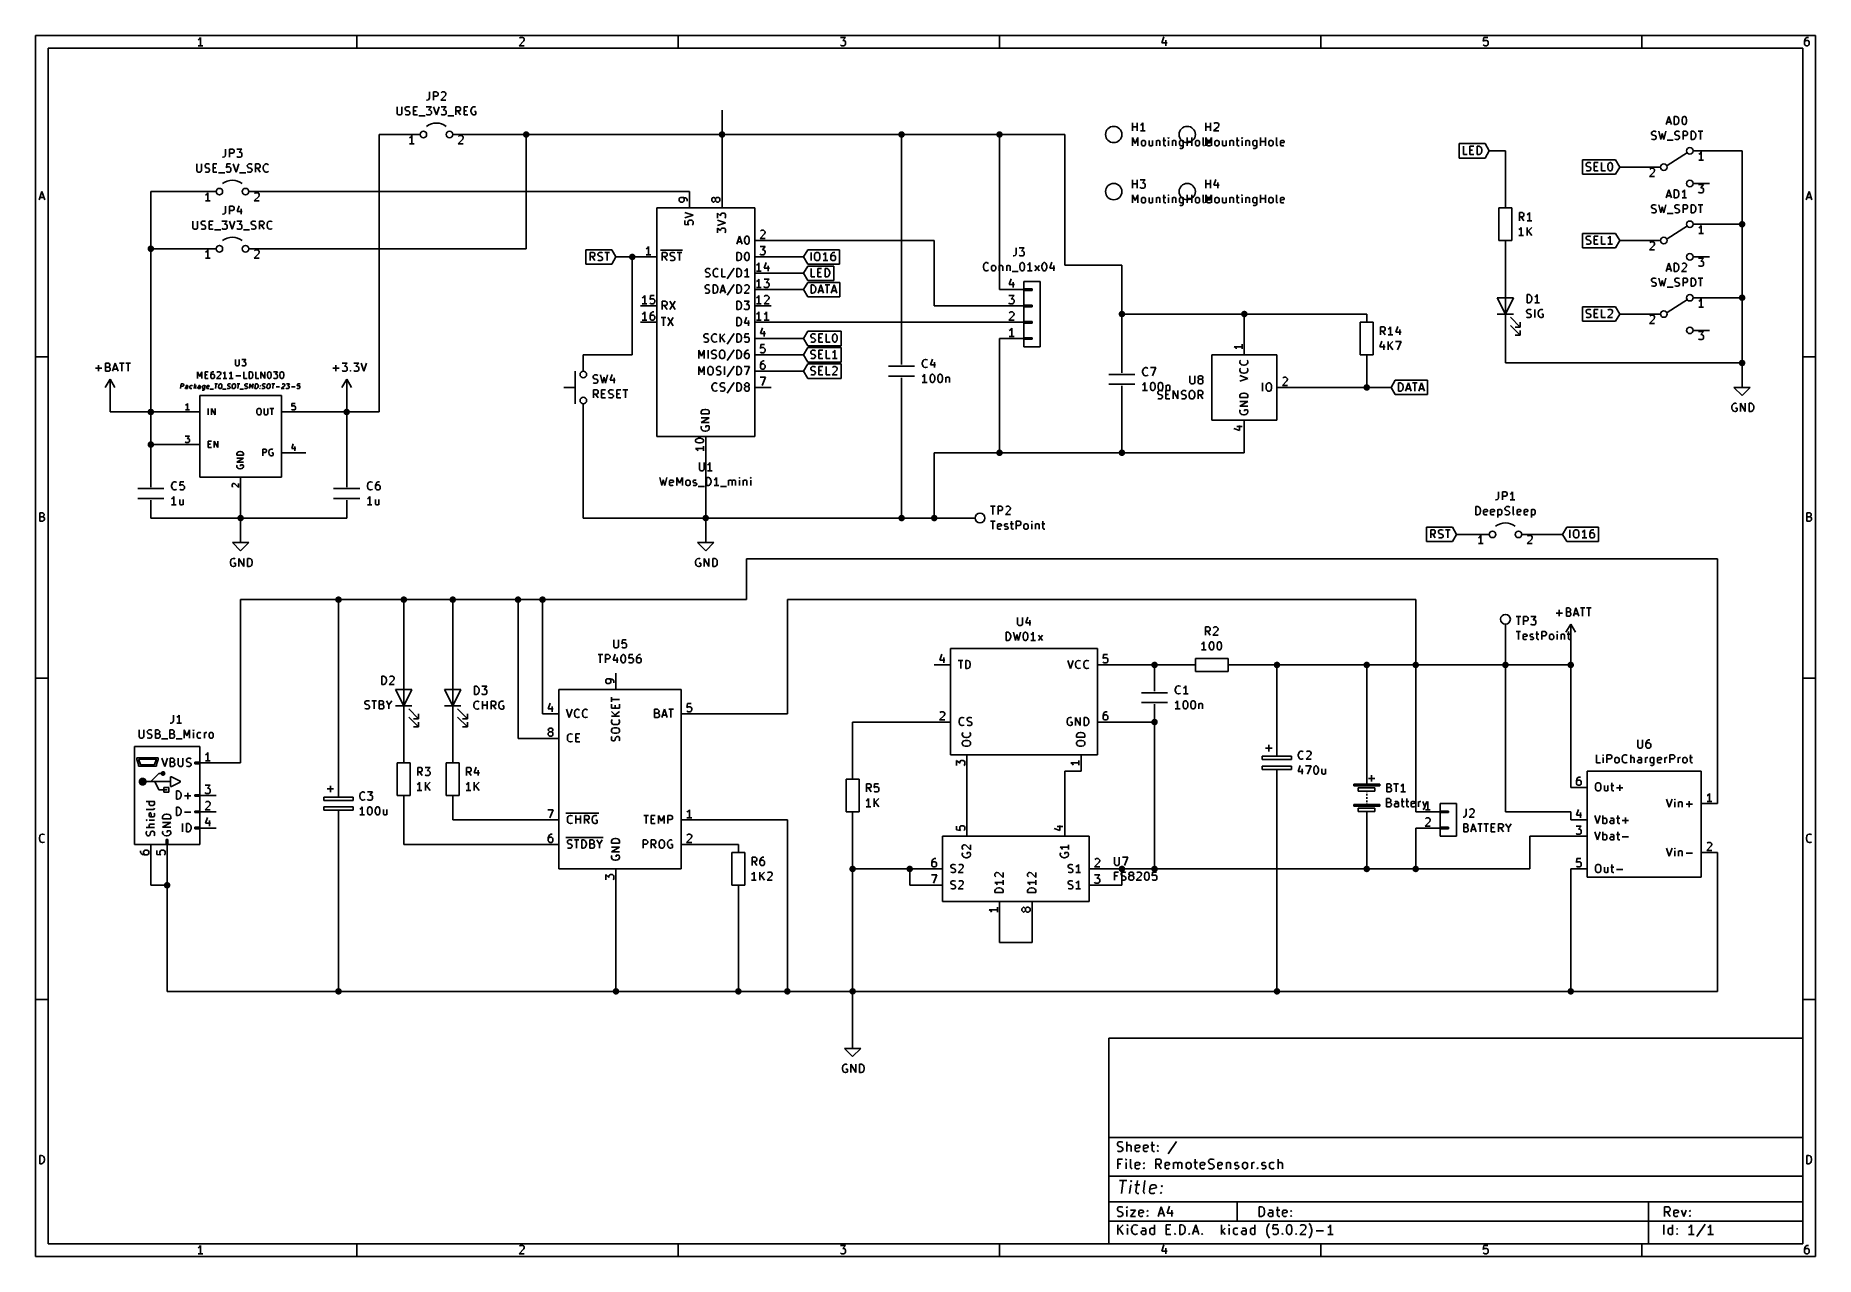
# Model space of a CAD drawing. Extents: x 10 to 287, y -200 to -10.
import ezdxf

# ---------------------------------------------------------------- set-up
doc = ezdxf.new("R2010")
doc.units = 0
doc.header["$MEASUREMENT"] = 0
for name, color, linetype in [('CYAN2', 4, 'CONTINUOUS'), ('GREEN2', 3, 'CONTINUOUS'), ('LYELLOW', 51, 'CONTINUOUS'), ('MAGENTA2', 6, 'CONTINUOUS'), ('RED2', 1, 'CONTINUOUS')]:
    doc.layers.add(name, color=color, linetype=linetype)

msp = doc.modelspace()

# ---------------------------------------------------------------- linework, layer by layer
at = {"layer": 'CYAN2', "linetype": 'CONTINUOUS'}
for p, q in [((71.3232, -18.7706), (71.3232, -19.685)), ((71.9328, -20.0406), (71.9328, -18.7706)), ((71.9328, -18.7706), (72.4154, -18.7706)), ((72.4154, -18.7706), (72.517, -18.8468)), ((72.517, -19.3802), (72.4154, -19.431)), ((72.517, -18.8468), (72.5932, -18.8976)), ((72.5932, -19.3294), (72.517, -19.3802)), ((72.5932, -18.8976), (72.644, -19.0246)), ((72.644, -19.2024), (72.5932, -19.3294)), ((72.644, -19.0246), (72.644, -19.2024)), ((73.787, -19.3294), (73.0758, -20.0406)), ((73.1266, -18.8976), (73.2028, -18.8468)), ((73.2028, -18.8468), (73.3044, -18.7706)), ((73.3044, -18.7706), (73.6092, -18.7706)), ((73.6092, -18.7706), (73.7362, -18.8468)), ((73.7362, -18.8468), (73.787, -18.8976)), ((73.787, -18.8976), (73.8632, -19.0246)), ((73.8632, -19.1262), (73.787, -19.3294)), ((73.8632, -19.0246), (73.8632, -19.1262)), ((66.2686, -21.082), (66.2686, -22.1234)), ((66.2686, -22.1234), (66.3194, -22.225)), ((66.929, -22.225), (67.0052, -22.1234)), ((67.0052, -22.1234), (67.0052, -21.082)), ((67.5386, -21.336), (67.5894, -21.209)), ((67.5386, -21.4376), (67.5386, -21.336)), ((67.5894, -21.5646), (67.5386, -21.4376)), ((67.5894, -21.209), (67.6656, -21.1582)), ((67.6656, -21.6408), (67.5894, -21.5646)), ((67.6656, -21.1582), (67.7926, -21.082)), ((67.7926, -21.6916), (67.6656, -21.6408)), ((67.7926, -21.082), (68.072, -21.082)), ((68.0212, -21.7424), (67.7926, -21.6916)), ((68.1482, -21.8186), (68.0212, -21.7424)), ((68.072, -21.082), (68.2752, -21.1582)), ((68.199, -21.8694), (68.1482, -21.8186)), ((68.2752, -21.9964), (68.199, -21.8694)), ((68.199, -22.225), (68.2752, -22.1234)), ((68.2752, -22.1234), (68.2752, -21.9964)), ((68.8086, -22.352), (68.8086, -21.082)), ((68.8086, -21.082), (69.4182, -21.082)), ((68.8086, -21.6916), (69.2404, -21.6916)), ((70.8152, -21.082), (71.6026, -21.082)), ((70.9676, -20.0406), (70.8406, -20.0406)), ((71.1454, -19.9898), (70.9676, -20.0406)), ((71.247, -19.8628), (71.1454, -19.9898)), ((71.6026, -21.082), (71.1708, -21.5646)), ((71.1708, -21.5646), (71.3486, -21.5646)), ((71.3232, -19.685), (71.247, -19.8628)), ((71.3486, -21.5646), (71.4756, -21.6408)), ((71.4756, -21.6408), (71.5264, -21.6916)), ((71.5264, -21.6916), (71.6026, -21.8186)), ((71.6026, -22.1234), (71.5264, -22.225)), ((71.6026, -21.8186), (71.6026, -22.1234)), ((72.4154, -19.431), (71.9328, -19.431)), ((71.9582, -21.082), (72.39, -22.352)), ((72.39, -22.352), (72.7964, -21.082)), ((73.0758, -20.0406), (73.8632, -20.0406)), ((73.1012, -21.082), (73.8886, -21.082)), ((73.8886, -21.082), (73.4568, -21.5646)), ((73.4568, -21.5646), (73.66, -21.5646)), ((73.66, -21.5646), (73.7616, -21.6408)), ((73.7616, -21.6408), (73.8378, -21.6916)), ((73.8378, -21.6916), (73.8886, -21.8186)), ((73.8886, -22.1234), (73.8378, -22.225)), ((73.8886, -21.8186), (73.8886, -22.1234)), ((75.4126, -22.352), (75.4126, -21.082)), ((75.4126, -21.082), (75.8952, -21.082)), ((75.8952, -21.7424), (75.4126, -21.7424)), ((76.1238, -22.352), (75.692, -21.7424)), ((75.8952, -21.082), (75.9968, -21.1582)), ((75.9968, -21.6916), (75.8952, -21.7424)), ((75.9968, -21.1582), (76.073, -21.209)), ((76.073, -21.6408), (75.9968, -21.6916)), ((76.073, -21.209), (76.1238, -21.336)), ((76.1238, -21.5138), (76.073, -21.6408)), ((76.1238, -21.336), (76.1238, -21.5138)), ((76.6826, -22.352), (76.6826, -21.082)), ((76.6826, -21.082), (77.2668, -21.082)), ((76.6826, -21.6916), (77.089, -21.6916)), ((77.8256, -21.3868), (77.7494, -21.6408)), ((77.7494, -21.6408), (77.7494, -21.8186)), ((77.7494, -21.8186), (77.8256, -22.0472)), ((77.8764, -21.2598), (77.8256, -21.3868)), ((77.8256, -22.0472), (77.8764, -22.1742)), ((78.0034, -21.1582), (77.8764, -21.2598)), ((78.1812, -21.082), (78.0034, -21.1582)), ((78.359, -21.082), (78.1812, -21.082)), ((78.5368, -21.8186), (78.3082, -21.8186)), ((78.486, -21.1582), (78.359, -21.082)), ((78.5368, -22.225), (78.5368, -21.8186)), ((66.3194, -22.225), (66.3956, -22.3012)), ((66.3956, -22.3012), (66.5226, -22.352)), ((66.5226, -22.352), (66.7512, -22.352)), ((66.7512, -22.352), (66.8782, -22.3012)), ((66.8782, -22.3012), (66.929, -22.225)), ((67.5386, -22.3012), (67.7164, -22.352)), ((67.7164, -22.352), (68.0212, -22.352)), ((68.0212, -22.352), (68.1482, -22.3012)), ((68.1482, -22.3012), (68.199, -22.225)), ((69.4182, -22.352), (68.8086, -22.352)), ((69.6468, -22.479), (70.612, -22.479)), ((70.866, -22.3012), (70.8152, -22.225)), ((70.993, -22.352), (70.866, -22.3012)), ((71.3486, -22.352), (70.993, -22.352)), ((71.4756, -22.3012), (71.3486, -22.352)), ((71.5264, -22.225), (71.4756, -22.3012)), ((73.152, -22.3012), (73.1012, -22.225)), ((73.279, -22.352), (73.152, -22.3012)), ((73.66, -22.352), (73.279, -22.352)), ((73.7616, -22.3012), (73.66, -22.352)), ((73.8378, -22.225), (73.7616, -22.3012)), ((74.1426, -22.479), (75.1078, -22.479)), ((77.2668, -22.352), (76.6826, -22.352)), ((77.8764, -22.1742), (78.0034, -22.3012)), ((78.0034, -22.3012), (78.1812, -22.352)), ((78.1812, -22.352), (78.3082, -22.352)), ((78.3082, -22.352), (78.486, -22.3012)), ((78.486, -22.3012), (78.5368, -22.225)), ((180.696, -24.8412), (180.696, -23.5712)), ((180.696, -24.1808), (181.432, -24.1808)), ((181.432, -24.8412), (181.432, -23.5712)), ((182.093, -23.876), (181.966, -23.9268)), ((182.702, -24.8412), (181.966, -24.8412)), ((182.22, -23.749), (182.093, -23.876)), ((182.347, -23.5712), (182.22, -23.749)), ((182.347, -24.8412), (182.347, -23.5712)), ((192.126, -24.8412), (192.126, -23.5712)), ((192.126, -24.1808), (192.862, -24.1808)), ((192.862, -24.8412), (192.862, -23.5712)), ((194.081, -24.13), (193.345, -24.8412)), ((193.345, -24.8412), (194.132, -24.8412)), ((193.396, -23.6982), (193.472, -23.6474)), ((193.472, -23.6474), (193.599, -23.5712)), ((193.599, -23.5712), (193.878, -23.5712)), ((193.878, -23.5712), (194.005, -23.6474)), ((194.005, -23.6474), (194.081, -23.6982)), ((194.081, -23.6982), (194.132, -23.8252)), ((194.132, -23.9268), (194.081, -24.13)), ((194.132, -23.8252), (194.132, -23.9268)), ((261.62, -24.9682), (261.722, -24.892)), ((261.722, -24.892), (262.026, -24.892)), ((262.026, -24.892), (262.204, -24.9682)), ((262.636, -24.892), (262.941, -26.162)), ((263.423, -26.162), (263.728, -24.892)), ((263.754, -23.8506), (264.185, -22.5806)), ((263.881, -23.495), (264.49, -23.495)), ((264.185, -22.5806), (264.592, -23.8506)), ((265.024, -23.8506), (265.024, -22.5806)), ((265.024, -22.5806), (265.328, -22.5806)), ((265.328, -23.8506), (265.024, -23.8506)), ((265.227, -24.9682), (265.354, -24.892)), ((265.328, -22.5806), (265.506, -22.6568)), ((265.506, -23.7998), (265.328, -23.8506)), ((265.354, -24.892), (265.659, -24.892)), ((265.506, -22.6568), (265.633, -22.7584)), ((265.633, -23.6728), (265.506, -23.7998)), ((265.633, -22.7584), (265.684, -22.8854)), ((265.684, -23.5458), (265.633, -23.6728)), ((265.659, -24.892), (265.836, -24.9682)), ((265.684, -22.8854), (265.76, -23.1394)), ((265.76, -23.3172), (265.684, -23.5458)), ((265.76, -23.1394), (265.76, -23.3172)), ((266.243, -23.0632), (266.294, -22.8346)), ((266.243, -23.368), (266.243, -23.0632)), ((266.294, -23.622), (266.243, -23.368)), ((266.294, -22.8346), (266.344, -22.7076)), ((266.344, -23.7236), (266.294, -23.622)), ((266.344, -22.7076), (266.421, -22.6568)), ((266.421, -23.7998), (266.344, -23.7236)), ((266.395, -26.162), (266.395, -24.892)), ((266.395, -24.892), (266.878, -24.892)), ((266.421, -22.6568), (266.548, -22.5806)), ((266.548, -23.8506), (266.421, -23.7998)), ((266.548, -22.5806), (266.649, -22.5806)), ((266.649, -23.8506), (266.548, -23.8506)), ((266.649, -22.5806), (266.776, -22.6568)), ((266.776, -23.7998), (266.649, -23.8506)), ((266.776, -22.6568), (266.827, -22.7076)), ((266.827, -23.7236), (266.776, -23.7998)), ((266.827, -22.7076), (266.903, -22.8346)), ((266.903, -23.622), (266.827, -23.7236)), ((266.878, -24.892), (266.979, -24.9682)), ((266.903, -22.8346), (266.954, -23.0632)), ((266.954, -23.368), (266.903, -23.622)), ((266.954, -23.0632), (266.954, -23.368)), ((267.665, -26.162), (267.665, -24.892)), ((267.665, -24.892), (267.97, -24.892)), ((267.97, -24.892), (268.148, -24.9682)), ((268.732, -24.892), (269.469, -24.892)), ((269.113, -26.162), (269.113, -24.892)), ((39.5732, -27.6606), (39.5732, -28.575)), ((40.1828, -28.9306), (40.1828, -27.6606)), ((40.1828, -27.6606), (40.6654, -27.6606)), ((40.6654, -27.6606), (40.767, -27.7368)), ((41.3258, -27.6606), (42.1132, -27.6606)), ((42.1132, -27.6606), (41.6814, -28.1432)), ((180.696, -27.1526), (180.696, -25.8826)), ((180.696, -25.8826), (181.127, -26.797)), ((181.127, -26.797), (181.559, -25.8826)), ((181.559, -25.8826), (181.559, -27.1526)), ((182.093, -26.543), (182.143, -26.4414)), ((182.093, -26.924), (182.093, -26.543)), ((182.143, -27.0256), (182.093, -26.924)), ((182.143, -26.4414), (182.22, -26.3652)), ((182.22, -27.1018), (182.143, -27.0256)), ((182.22, -26.3652), (182.347, -26.3144)), ((182.347, -27.1526), (182.22, -27.1018)), ((182.347, -26.3144), (182.524, -26.3144)), ((182.524, -27.1526), (182.347, -27.1526)), ((182.524, -26.3144), (182.626, -26.3652)), ((182.626, -27.1018), (182.524, -27.1526)), ((182.626, -26.3652), (182.702, -26.4414)), ((182.702, -27.0256), (182.626, -27.1018)), ((182.702, -26.4414), (182.753, -26.543)), ((182.753, -26.924), (182.702, -27.0256)), ((182.753, -26.543), (182.753, -26.924)), ((183.312, -26.3144), (183.312, -26.9748)), ((183.312, -26.9748), (183.363, -27.1018)), ((183.363, -27.1018), (183.49, -27.1526)), ((183.49, -27.1526), (183.667, -27.1526)), ((183.667, -27.1526), (183.794, -27.1018)), ((183.794, -27.1018), (183.845, -27.0256)), ((183.845, -26.3144), (183.845, -27.1526)), ((184.455, -26.3144), (184.455, -27.1526)), ((184.455, -26.4414), (184.506, -26.3652)), ((184.506, -26.3652), (184.633, -26.3144)), ((184.633, -26.3144), (184.81, -26.3144)), ((184.81, -26.3144), (184.937, -26.3652)), ((184.937, -26.3652), (184.988, -26.4922)), ((184.988, -26.4922), (184.988, -27.1526)), ((185.42, -26.3144), (185.903, -26.3144)), ((185.598, -25.8826), (185.598, -26.9748)), ((185.598, -26.9748), (185.649, -27.1018)), ((185.649, -27.1018), (185.776, -27.1526)), ((185.776, -27.1526), (185.903, -27.1526)), ((186.334, -25.8826), (186.258, -25.9588)), ((186.258, -25.9588), (186.334, -26.0096)), ((186.385, -25.9588), (186.334, -25.8826)), ((186.334, -25.8826), (186.334, -26.0096)), ((186.334, -26.0096), (186.385, -25.9588)), ((186.334, -27.1526), (186.334, -26.3144)), ((186.919, -26.3144), (186.919, -27.1526)), ((186.919, -26.4414), (186.995, -26.3652)), ((186.995, -26.3652), (187.122, -26.3144)), ((187.122, -26.3144), (187.3, -26.3144)), ((187.3, -26.3144), (187.427, -26.3652)), ((187.427, -26.3652), (187.477, -26.4922)), ((187.477, -26.4922), (187.477, -27.1526)), ((188.011, -26.543), (188.087, -26.4414)), ((188.011, -26.924), (188.011, -26.543)), ((188.087, -27.0256), (188.011, -26.924)), ((188.087, -26.4414), (188.138, -26.3652)), ((188.138, -27.1018), (188.087, -27.0256)), ((188.189, -27.5844), (188.087, -27.5082)), ((188.138, -26.3652), (188.265, -26.3144)), ((188.265, -27.1526), (188.138, -27.1018)), ((188.392, -27.5844), (188.189, -27.5844)), ((188.265, -26.3144), (188.493, -26.3144)), ((188.493, -27.1526), (188.265, -27.1526)), ((188.493, -27.5082), (188.392, -27.5844)), ((188.493, -26.3144), (188.62, -26.3652)), ((188.62, -27.1018), (188.493, -27.1526)), ((188.57, -27.4574), (188.493, -27.5082)), ((188.62, -27.3304), (188.57, -27.4574)), ((188.62, -26.3144), (188.62, -27.3304)), ((189.23, -27.1526), (189.23, -25.8826)), ((189.23, -26.4922), (189.967, -26.4922)), ((189.967, -27.1526), (189.967, -25.8826)), ((190.5, -26.543), (190.551, -26.4414)), ((190.5, -26.924), (190.5, -26.543)), ((190.551, -27.0256), (190.5, -26.924)), ((190.551, -26.4414), (190.627, -26.3652)), ((190.627, -27.1018), (190.551, -27.0256)), ((190.627, -26.3652), (190.729, -26.3144)), ((190.729, -27.1526), (190.627, -27.1018)), ((190.729, -26.3144), (190.932, -26.3144)), ((190.932, -27.1526), (190.729, -27.1526)), ((190.932, -26.3144), (191.033, -26.3652)), ((191.033, -27.1018), (190.932, -27.1526)), ((191.033, -26.3652), (191.11, -26.4414)), ((191.11, -27.0256), (191.033, -27.1018)), ((191.11, -26.4414), (191.16, -26.543)), ((191.16, -26.924), (191.11, -27.0256)), ((191.16, -26.543), (191.16, -26.924)), ((191.719, -26.9748), (191.719, -25.8826)), ((191.77, -27.1018), (191.719, -26.9748)), ((191.897, -27.1526), (191.77, -27.1018)), ((192.126, -27.1526), (192.126, -25.8826)), ((192.126, -25.8826), (192.557, -26.797)), ((192.303, -26.4922), (192.38, -26.3652)), ((192.303, -26.9748), (192.303, -26.4922)), ((192.913, -26.6192), (192.303, -26.7208)), ((192.38, -27.1018), (192.303, -26.9748)), ((192.38, -26.3652), (192.507, -26.3144)), ((192.507, -27.1526), (192.38, -27.1018)), ((192.507, -26.3144), (192.735, -26.3144)), ((192.735, -27.1526), (192.507, -27.1526)), ((192.557, -26.797), (192.989, -25.8826)), ((192.735, -26.3144), (192.862, -26.3652)), ((192.862, -27.1018), (192.735, -27.1526)), ((192.862, -26.3652), (192.913, -26.4922)), ((192.913, -26.4922), (192.913, -26.6192)), ((192.989, -25.8826), (192.989, -27.1526)), ((193.523, -26.543), (193.573, -26.4414)), ((193.523, -26.924), (193.523, -26.543)), ((193.573, -27.0256), (193.523, -26.924)), ((193.573, -26.4414), (193.65, -26.3652)), ((193.65, -27.1018), (193.573, -27.0256)), ((193.65, -26.3652), (193.777, -26.3144)), ((193.777, -27.1526), (193.65, -27.1018)), ((193.777, -26.3144), (193.954, -26.3144)), ((193.954, -27.1526), (193.777, -27.1526)), ((193.954, -26.3144), (194.056, -26.3652)), ((194.056, -27.1018), (193.954, -27.1526)), ((194.056, -26.3652), (194.132, -26.4414)), ((194.132, -27.0256), (194.056, -27.1018)), ((194.132, -26.4414), (194.183, -26.543)), ((194.183, -26.924), (194.132, -27.0256)), ((194.183, -26.543), (194.183, -26.924)), ((194.742, -26.3144), (194.742, -26.9748)), ((194.742, -26.9748), (194.793, -27.1018)), ((194.793, -27.1018), (194.92, -27.1526)), ((194.92, -27.1526), (195.097, -27.1526)), ((195.097, -27.1526), (195.224, -27.1018)), ((195.224, -27.1018), (195.275, -27.0256)), ((195.275, -26.3144), (195.275, -27.1526)), ((195.885, -26.3144), (195.885, -27.1526)), ((195.885, -26.4414), (195.936, -26.3652)), ((195.936, -26.3652), (196.063, -26.3144)), ((196.063, -26.3144), (196.24, -26.3144)), ((196.24, -26.3144), (196.367, -26.3652)), ((196.367, -26.3652), (196.418, -26.4922)), ((196.418, -26.4922), (196.418, -27.1526)), ((196.85, -26.3144), (197.333, -26.3144)), ((197.028, -25.8826), (197.028, -26.9748)), ((197.028, -26.9748), (197.079, -27.1018)), ((197.079, -27.1018), (197.206, -27.1526)), ((197.206, -27.1526), (197.333, -27.1526)), ((197.764, -25.8826), (197.688, -25.9588)), ((197.688, -25.9588), (197.764, -26.0096)), ((197.815, -25.9588), (197.764, -25.8826)), ((197.764, -25.8826), (197.764, -26.0096)), ((197.764, -26.0096), (197.815, -25.9588)), ((197.764, -27.1526), (197.764, -26.3144)), ((198.349, -26.3144), (198.349, -27.1526)), ((198.349, -26.4414), (198.425, -26.3652)), ((198.425, -26.3652), (198.552, -26.3144)), ((198.552, -26.3144), (198.73, -26.3144)), ((198.73, -26.3144), (198.857, -26.3652)), ((198.857, -26.3652), (198.907, -26.4922)), ((198.907, -26.4922), (198.907, -27.1526)), ((199.441, -26.543), (199.517, -26.4414)), ((199.441, -26.924), (199.441, -26.543)), ((199.517, -27.0256), (199.441, -26.924)), ((199.517, -26.4414), (199.568, -26.3652)), ((199.568, -27.1018), (199.517, -27.0256)), ((199.619, -27.5844), (199.517, -27.5082)), ((199.568, -26.3652), (199.695, -26.3144)), ((199.695, -27.1526), (199.568, -27.1018)), ((199.822, -27.5844), (199.619, -27.5844)), ((199.695, -26.3144), (199.923, -26.3144)), ((199.923, -27.1526), (199.695, -27.1526)), ((199.923, -27.5082), (199.822, -27.5844)), ((199.923, -26.3144), (200.05, -26.3652)), ((200.05, -27.1018), (199.923, -27.1526)), ((200, -27.4574), (199.923, -27.5082)), ((200.05, -27.3304), (200, -27.4574)), ((200.05, -26.3144), (200.05, -27.3304)), ((200.66, -27.1526), (200.66, -25.8826)), ((200.66, -26.4922), (201.397, -26.4922)), ((201.397, -27.1526), (201.397, -25.8826)), ((201.93, -26.543), (201.981, -26.4414)), ((201.93, -26.924), (201.93, -26.543)), ((201.981, -27.0256), (201.93, -26.924)), ((201.981, -26.4414), (202.057, -26.3652)), ((202.057, -27.1018), (201.981, -27.0256)), ((202.057, -26.3652), (202.159, -26.3144)), ((202.159, -27.1526), (202.057, -27.1018)), ((202.159, -26.3144), (202.362, -26.3144)), ((202.362, -27.1526), (202.159, -27.1526)), ((202.362, -26.3144), (202.463, -26.3652)), ((202.463, -27.1018), (202.362, -27.1526)), ((202.463, -26.3652), (202.54, -26.4414)), ((202.54, -27.0256), (202.463, -27.1018)), ((202.54, -26.4414), (202.59, -26.543)), ((202.59, -26.924), (202.54, -27.0256)), ((202.59, -26.543), (202.59, -26.924)), ((203.149, -26.9748), (203.149, -25.8826)), ((203.2, -27.1018), (203.149, -26.9748)), ((203.327, -27.1526), (203.2, -27.1018)), ((203.733, -26.4922), (203.81, -26.3652)), ((203.733, -26.9748), (203.733, -26.4922)), ((204.343, -26.6192), (203.733, -26.7208)), ((203.81, -27.1018), (203.733, -26.9748)), ((203.81, -26.3652), (203.937, -26.3144)), ((203.937, -27.1526), (203.81, -27.1018)), ((203.937, -26.3144), (204.165, -26.3144)), ((204.165, -27.1526), (203.937, -27.1526)), ((204.165, -26.3144), (204.292, -26.3652)), ((204.292, -27.1018), (204.165, -27.1526)), ((204.292, -26.3652), (204.343, -26.4922)), ((204.343, -26.4922), (204.343, -26.6192)), ((261.493, -25.146), (261.544, -25.019)), ((261.493, -25.2476), (261.493, -25.146)), ((261.544, -25.3746), (261.493, -25.2476)), ((261.493, -26.1112), (261.671, -26.162)), ((261.544, -25.019), (261.62, -24.9682)), ((261.62, -25.4508), (261.544, -25.3746)), ((261.722, -25.5016), (261.62, -25.4508)), ((261.671, -26.162), (261.976, -26.162)), ((261.976, -25.5524), (261.722, -25.5016)), ((262.103, -25.6286), (261.976, -25.5524)), ((261.976, -26.162), (262.103, -26.1112)), ((262.153, -25.6794), (262.103, -25.6286)), ((262.103, -26.1112), (262.153, -26.035)), ((262.204, -25.8064), (262.153, -25.6794)), ((262.153, -26.035), (262.204, -25.9334)), ((262.204, -25.9334), (262.204, -25.8064)), ((262.941, -26.162), (263.169, -25.2476)), ((263.169, -25.2476), (263.423, -26.162)), ((263.906, -26.289), (264.871, -26.289)), ((265.125, -25.146), (265.176, -25.019)), ((265.125, -25.2476), (265.125, -25.146)), ((265.176, -25.3746), (265.125, -25.2476)), ((265.125, -26.1112), (265.303, -26.162)), ((265.176, -25.019), (265.227, -24.9682)), ((265.227, -25.4508), (265.176, -25.3746)), ((265.354, -25.5016), (265.227, -25.4508)), ((265.303, -26.162), (265.608, -26.162)), ((265.608, -25.5524), (265.354, -25.5016)), ((265.709, -25.6286), (265.608, -25.5524)), ((265.608, -26.162), (265.709, -26.1112)), ((265.786, -25.6794), (265.709, -25.6286)), ((265.709, -26.1112), (265.786, -26.035)), ((265.836, -25.8064), (265.786, -25.6794)), ((265.786, -26.035), (265.836, -25.9334)), ((265.836, -25.9334), (265.836, -25.8064)), ((266.878, -25.5524), (266.395, -25.5524)), ((266.979, -25.5016), (266.878, -25.5524)), ((266.979, -24.9682), (267.056, -25.019)), ((267.056, -25.4508), (266.979, -25.5016)), ((267.056, -25.019), (267.106, -25.146)), ((267.106, -25.3238), (267.056, -25.4508)), ((267.106, -25.146), (267.106, -25.3238)), ((267.97, -26.162), (267.665, -26.162)), ((268.148, -26.1112), (267.97, -26.162)), ((268.148, -24.9682), (268.249, -25.0698)), ((268.249, -25.9842), (268.148, -26.1112)), ((268.249, -25.0698), (268.326, -25.1968)), ((268.326, -25.8572), (268.249, -25.9842)), ((268.326, -25.1968), (268.376, -25.4508)), ((268.376, -25.6286), (268.326, -25.8572)), ((268.376, -25.4508), (268.376, -25.6286)), ((35.1028, -29.972), (35.1028, -31.0134)), ((35.814, -31.0134), (35.814, -29.972)), ((36.3728, -30.226), (36.4236, -30.099)), ((36.3728, -30.3276), (36.3728, -30.226)), ((36.4236, -30.4546), (36.3728, -30.3276)), ((36.4236, -30.099), (36.4744, -30.0482)), ((36.4744, -30.5308), (36.4236, -30.4546)), ((36.4744, -30.0482), (36.6014, -29.972)), ((36.6014, -29.972), (36.9062, -29.972)), ((36.9062, -29.972), (37.084, -30.0482)), ((37.6428, -31.242), (37.6428, -29.972)), ((37.6428, -29.972), (38.227, -29.972)), ((39.2176, -28.9306), (39.0906, -28.9306)), ((39.3954, -28.8798), (39.2176, -28.9306)), ((39.497, -28.7528), (39.3954, -28.8798)), ((39.5732, -28.575), (39.497, -28.7528)), ((39.751, -29.972), (39.7002, -30.5816)), ((40.3606, -29.972), (39.751, -29.972)), ((39.751, -30.5308), (39.878, -30.4546)), ((39.878, -30.4546), (40.1828, -30.4546)), ((40.6654, -28.321), (40.1828, -28.321)), ((40.1828, -30.4546), (40.2844, -30.5308)), ((40.767, -28.2702), (40.6654, -28.321)), ((40.767, -27.7368), (40.8432, -27.7876)), ((40.8432, -28.2194), (40.767, -28.2702)), ((40.767, -29.972), (41.1988, -31.242)), ((40.8432, -27.7876), (40.894, -27.9146)), ((40.894, -28.0924), (40.8432, -28.2194)), ((40.894, -27.9146), (40.894, -28.0924)), ((41.1988, -31.242), (41.6306, -29.972)), ((41.3766, -28.8798), (41.3258, -28.8036)), ((41.5036, -28.9306), (41.3766, -28.8798)), ((41.8592, -28.9306), (41.5036, -28.9306)), ((41.6814, -28.1432), (41.8592, -28.1432)), ((41.8592, -28.1432), (41.9862, -28.2194)), ((41.9862, -28.8798), (41.8592, -28.9306)), ((41.9862, -28.2194), (42.037, -28.2702)), ((42.037, -28.8036), (41.9862, -28.8798)), ((42.037, -28.2702), (42.1132, -28.3972)), ((42.1132, -28.702), (42.037, -28.8036)), ((42.1132, -28.3972), (42.1132, -28.702)), ((42.9514, -30.226), (43.0276, -30.099)), ((42.9514, -30.3276), (42.9514, -30.226)), ((43.0276, -30.4546), (42.9514, -30.3276)), ((43.0276, -30.099), (43.0784, -30.0482)), ((43.0784, -30.5308), (43.0276, -30.4546)), ((43.0784, -30.0482), (43.2054, -29.972)), ((43.2054, -29.972), (43.5102, -29.972)), ((43.5102, -29.972), (43.688, -30.0482)), ((44.2214, -31.242), (44.2214, -29.972)), ((44.2214, -29.972), (44.704, -29.972)), ((44.704, -29.972), (44.831, -30.0482)), ((44.831, -30.0482), (44.8818, -30.099)), ((44.8818, -30.099), (44.958, -30.226)), ((44.958, -30.4038), (44.8818, -30.5308)), ((44.958, -30.226), (44.958, -30.4038)), ((45.4406, -30.5308), (45.4914, -30.2768)), ((45.4914, -30.2768), (45.5676, -30.1498)), ((45.5676, -30.1498), (45.6692, -30.0482)), ((45.6692, -30.0482), (45.847, -29.972)), ((45.847, -29.972), (45.974, -29.972)), ((45.974, -29.972), (46.1518, -30.0482)), ((46.1518, -30.0482), (46.228, -30.099)), ((35.1028, -31.0134), (35.1536, -31.115)), ((35.1536, -31.115), (35.2044, -31.1912)), ((35.2044, -31.1912), (35.3314, -31.242)), ((35.3314, -31.242), (35.5854, -31.242)), ((35.5854, -31.242), (35.687, -31.1912)), ((35.687, -31.1912), (35.7632, -31.115)), ((35.7632, -31.115), (35.814, -31.0134)), ((36.3728, -31.1912), (36.5506, -31.242)), ((36.6014, -30.5816), (36.4744, -30.5308)), ((36.5506, -31.242), (36.8554, -31.242)), ((36.8554, -30.6324), (36.6014, -30.5816)), ((36.957, -30.7086), (36.8554, -30.6324)), ((36.8554, -31.242), (36.957, -31.1912)), ((37.0332, -30.7594), (36.957, -30.7086)), ((36.957, -31.1912), (37.0332, -31.115)), ((37.084, -30.8864), (37.0332, -30.7594)), ((37.0332, -31.115), (37.084, -31.0134)), ((37.084, -31.0134), (37.084, -30.8864)), ((37.6428, -30.5816), (38.0492, -30.5816)), ((38.227, -31.242), (37.6428, -31.242)), ((38.481, -31.369), (39.4462, -31.369)), ((39.7002, -30.5816), (39.751, -30.5308)), ((39.751, -31.1912), (39.7002, -31.115)), ((39.878, -31.242), (39.751, -31.1912)), ((40.1828, -31.242), (39.878, -31.242)), ((40.2844, -31.1912), (40.1828, -31.242)), ((40.2844, -30.5308), (40.3606, -30.5816)), ((40.3606, -31.115), (40.2844, -31.1912)), ((40.3606, -30.5816), (40.4114, -30.7086)), ((40.4114, -31.0134), (40.3606, -31.115)), ((40.4114, -30.7086), (40.4114, -31.0134)), ((41.7576, -31.369), (42.7228, -31.369)), ((42.9514, -31.1912), (43.1292, -31.242)), ((43.2054, -30.5816), (43.0784, -30.5308)), ((43.1292, -31.242), (43.434, -31.242)), ((43.434, -30.6324), (43.2054, -30.5816)), ((43.561, -30.7086), (43.434, -30.6324)), ((43.434, -31.242), (43.561, -31.1912)), ((43.6118, -30.7594), (43.561, -30.7086)), ((43.561, -31.1912), (43.6118, -31.115)), ((43.688, -30.8864), (43.6118, -30.7594)), ((43.6118, -31.115), (43.688, -31.0134)), ((43.688, -31.0134), (43.688, -30.8864)), ((44.704, -30.6324), (44.2214, -30.6324)), ((44.958, -31.242), (44.5262, -30.6324)), ((44.831, -30.5816), (44.704, -30.6324)), ((44.8818, -30.5308), (44.831, -30.5816)), ((45.4406, -30.7086), (45.4406, -30.5308)), ((45.4914, -30.9372), (45.4406, -30.7086)), ((45.5676, -31.0642), (45.4914, -30.9372)), ((45.6692, -31.1912), (45.5676, -31.0642)), ((45.847, -31.242), (45.6692, -31.1912)), ((45.974, -31.242), (45.847, -31.242)), ((46.1518, -31.1912), (45.974, -31.242)), ((46.228, -31.115), (46.1518, -31.1912)), ((180.696, -33.7312), (180.696, -32.4612)), ((180.696, -33.0708), (181.432, -33.0708)), ((181.432, -33.7312), (181.432, -32.4612)), ((181.915, -32.4612), (182.702, -32.4612)), ((182.702, -32.4612), (182.27, -32.9438)), ((182.27, -32.9438), (182.448, -32.9438)), ((182.448, -32.9438), (182.575, -33.02)), ((182.575, -33.02), (182.651, -33.0708)), ((182.651, -33.0708), (182.702, -33.1978)), ((182.702, -33.1978), (182.702, -33.5026)), ((192.126, -33.7312), (192.126, -32.4612)), ((192.126, -33.0708), (192.862, -33.0708)), ((192.862, -33.7312), (192.862, -32.4612)), ((193.7, -32.4104), (193.396, -33.2994)), ((194.005, -32.893), (194.005, -33.7312)), ((180.696, -36.0426), (180.696, -34.7726)), ((180.696, -34.7726), (181.127, -35.687)), ((181.127, -35.687), (181.559, -34.7726)), ((181.559, -34.7726), (181.559, -36.0426)), ((181.966, -33.6804), (181.915, -33.6042)), ((182.093, -33.7312), (181.966, -33.6804)), ((182.448, -33.7312), (182.093, -33.7312)), ((182.093, -35.433), (182.143, -35.3314)), ((182.093, -35.814), (182.093, -35.433)), ((182.143, -35.9156), (182.093, -35.814)), ((182.143, -35.3314), (182.22, -35.2552)), ((182.22, -35.9918), (182.143, -35.9156)), ((182.22, -35.2552), (182.347, -35.2044)), ((182.347, -36.0426), (182.22, -35.9918)), ((182.347, -35.2044), (182.524, -35.2044)), ((182.575, -33.6804), (182.448, -33.7312)), ((182.524, -35.2044), (182.626, -35.2552)), ((182.626, -35.9918), (182.524, -36.0426)), ((182.651, -33.6042), (182.575, -33.6804)), ((182.626, -35.2552), (182.702, -35.3314)), ((182.702, -35.9156), (182.626, -35.9918)), ((182.702, -33.5026), (182.651, -33.6042)), ((182.702, -35.3314), (182.753, -35.433)), ((182.753, -35.814), (182.702, -35.9156)), ((182.753, -35.433), (182.753, -35.814)), ((183.312, -35.2044), (183.312, -35.8648)), ((183.312, -35.8648), (183.363, -35.9918)), ((183.363, -35.9918), (183.49, -36.0426)), ((183.667, -36.0426), (183.794, -35.9918)), ((183.794, -35.9918), (183.845, -35.9156)), ((183.845, -35.2044), (183.845, -36.0426)), ((184.455, -35.2044), (184.455, -36.0426)), ((184.455, -35.3314), (184.506, -35.2552)), ((184.506, -35.2552), (184.633, -35.2044)), ((184.633, -35.2044), (184.81, -35.2044)), ((184.81, -35.2044), (184.937, -35.2552)), ((184.937, -35.2552), (184.988, -35.3822)), ((184.988, -35.3822), (184.988, -36.0426)), ((185.42, -35.2044), (185.903, -35.2044)), ((185.598, -34.7726), (185.598, -35.8648)), ((185.598, -35.8648), (185.649, -35.9918)), ((185.649, -35.9918), (185.776, -36.0426)), ((186.334, -34.7726), (186.258, -34.8488)), ((186.258, -34.8488), (186.334, -34.8996)), ((186.385, -34.8488), (186.334, -34.7726)), ((186.334, -34.7726), (186.334, -34.8996)), ((186.334, -34.8996), (186.385, -34.8488)), ((186.334, -36.0426), (186.334, -35.2044)), ((186.919, -35.2044), (186.919, -36.0426)), ((186.919, -35.3314), (186.995, -35.2552)), ((186.995, -35.2552), (187.122, -35.2044)), ((187.122, -35.2044), (187.3, -35.2044)), ((187.3, -35.2044), (187.427, -35.2552)), ((187.427, -35.2552), (187.477, -35.3822)), ((187.477, -35.3822), (187.477, -36.0426)), ((188.011, -35.433), (188.087, -35.3314)), ((188.011, -35.814), (188.011, -35.433)), ((188.087, -35.9156), (188.011, -35.814)), ((188.087, -35.3314), (188.138, -35.2552)), ((188.138, -35.9918), (188.087, -35.9156)), ((188.138, -35.2552), (188.265, -35.2044)), ((188.265, -36.0426), (188.138, -35.9918)), ((188.265, -35.2044), (188.493, -35.2044)), ((188.493, -35.2044), (188.62, -35.2552)), ((188.62, -35.9918), (188.493, -36.0426)), ((188.62, -35.2044), (188.62, -36.2204)), ((189.23, -36.0426), (189.23, -34.7726)), ((189.23, -35.3822), (189.967, -35.3822)), ((189.967, -36.0426), (189.967, -34.7726)), ((190.5, -35.433), (190.551, -35.3314)), ((190.5, -35.814), (190.5, -35.433)), ((190.551, -35.9156), (190.5, -35.814)), ((190.551, -35.3314), (190.627, -35.2552)), ((190.627, -35.9918), (190.551, -35.9156)), ((190.627, -35.2552), (190.729, -35.2044)), ((190.729, -36.0426), (190.627, -35.9918)), ((190.729, -35.2044), (190.932, -35.2044)), ((190.932, -35.2044), (191.033, -35.2552)), ((191.033, -35.9918), (190.932, -36.0426)), ((191.033, -35.2552), (191.11, -35.3314)), ((191.11, -35.9156), (191.033, -35.9918)), ((191.11, -35.3314), (191.16, -35.433)), ((191.16, -35.814), (191.11, -35.9156)), ((191.16, -35.433), (191.16, -35.814)), ((191.719, -35.8648), (191.719, -34.7726)), ((191.77, -35.9918), (191.719, -35.8648)), ((191.897, -36.0426), (191.77, -35.9918)), ((192.126, -36.0426), (192.126, -34.7726)), ((192.126, -34.7726), (192.557, -35.687)), ((192.303, -35.3822), (192.38, -35.2552)), ((192.303, -35.8648), (192.303, -35.3822)), ((192.913, -35.5092), (192.303, -35.6108)), ((192.38, -35.9918), (192.303, -35.8648)), ((192.38, -35.2552), (192.507, -35.2044)), ((192.507, -36.0426), (192.38, -35.9918)), ((192.507, -35.2044), (192.735, -35.2044)), ((192.557, -35.687), (192.989, -34.7726)), ((192.735, -35.2044), (192.862, -35.2552)), ((192.862, -35.9918), (192.735, -36.0426)), ((192.862, -35.2552), (192.913, -35.3822)), ((192.913, -35.3822), (192.913, -35.5092)), ((192.989, -34.7726), (192.989, -36.0426)), ((193.396, -33.2994), (194.183, -33.2994)), ((193.523, -35.433), (193.573, -35.3314)), ((193.523, -35.814), (193.523, -35.433)), ((193.573, -35.9156), (193.523, -35.814)), ((193.573, -35.3314), (193.65, -35.2552)), ((193.65, -35.9918), (193.573, -35.9156)), ((193.65, -35.2552), (193.777, -35.2044)), ((193.777, -36.0426), (193.65, -35.9918)), ((193.777, -35.2044), (193.954, -35.2044)), ((193.954, -35.2044), (194.056, -35.2552)), ((194.056, -35.9918), (193.954, -36.0426)), ((194.056, -35.2552), (194.132, -35.3314)), ((194.132, -35.9156), (194.056, -35.9918)), ((194.132, -35.3314), (194.183, -35.433)), ((194.183, -35.814), (194.132, -35.9156)), ((194.183, -35.433), (194.183, -35.814)), ((194.742, -35.2044), (194.742, -35.8648)), ((194.742, -35.8648), (194.793, -35.9918)), ((194.793, -35.9918), (194.92, -36.0426)), ((195.097, -36.0426), (195.224, -35.9918)), ((195.224, -35.9918), (195.275, -35.9156)), ((195.275, -35.2044), (195.275, -36.0426)), ((195.885, -35.2044), (195.885, -36.0426)), ((195.885, -35.3314), (195.936, -35.2552)), ((195.936, -35.2552), (196.063, -35.2044)), ((196.063, -35.2044), (196.24, -35.2044)), ((196.24, -35.2044), (196.367, -35.2552)), ((196.367, -35.2552), (196.418, -35.3822)), ((196.418, -35.3822), (196.418, -36.0426)), ((196.85, -35.2044), (197.333, -35.2044)), ((197.028, -34.7726), (197.028, -35.8648)), ((197.028, -35.8648), (197.079, -35.9918)), ((197.079, -35.9918), (197.206, -36.0426)), ((197.764, -34.7726), (197.688, -34.8488)), ((197.688, -34.8488), (197.764, -34.8996)), ((197.815, -34.8488), (197.764, -34.7726)), ((197.764, -34.7726), (197.764, -34.8996)), ((197.764, -34.8996), (197.815, -34.8488)), ((197.764, -36.0426), (197.764, -35.2044)), ((198.349, -35.2044), (198.349, -36.0426)), ((198.349, -35.3314), (198.425, -35.2552)), ((198.425, -35.2552), (198.552, -35.2044)), ((198.552, -35.2044), (198.73, -35.2044)), ((198.73, -35.2044), (198.857, -35.2552)), ((198.857, -35.2552), (198.907, -35.3822)), ((198.907, -35.3822), (198.907, -36.0426)), ((199.441, -35.433), (199.517, -35.3314)), ((199.441, -35.814), (199.441, -35.433)), ((199.517, -35.9156), (199.441, -35.814)), ((199.517, -35.3314), (199.568, -35.2552)), ((199.568, -35.9918), (199.517, -35.9156)), ((199.568, -35.2552), (199.695, -35.2044)), ((199.695, -36.0426), (199.568, -35.9918)), ((199.695, -35.2044), (199.923, -35.2044)), ((199.923, -35.2044), (200.05, -35.2552)), ((200.05, -35.9918), (199.923, -36.0426)), ((200.05, -35.2044), (200.05, -36.2204)), ((200.66, -36.0426), (200.66, -34.7726)), ((200.66, -35.3822), (201.397, -35.3822)), ((201.397, -36.0426), (201.397, -34.7726)), ((201.93, -35.433), (201.981, -35.3314)), ((201.93, -35.814), (201.93, -35.433)), ((201.981, -35.9156), (201.93, -35.814)), ((201.981, -35.3314), (202.057, -35.2552)), ((202.057, -35.9918), (201.981, -35.9156)), ((202.057, -35.2552), (202.159, -35.2044)), ((202.159, -36.0426), (202.057, -35.9918)), ((202.159, -35.2044), (202.362, -35.2044)), ((202.362, -35.2044), (202.463, -35.2552)), ((202.463, -35.9918), (202.362, -36.0426)), ((202.463, -35.2552), (202.54, -35.3314)), ((202.54, -35.9156), (202.463, -35.9918)), ((202.54, -35.3314), (202.59, -35.433)), ((202.59, -35.814), (202.54, -35.9156)), ((202.59, -35.433), (202.59, -35.814)), ((203.149, -35.8648), (203.149, -34.7726)), ((203.2, -35.9918), (203.149, -35.8648)), ((203.327, -36.0426), (203.2, -35.9918)), ((203.733, -35.3822), (203.81, -35.2552)), ((203.733, -35.8648), (203.733, -35.3822)), ((204.343, -35.5092), (203.733, -35.6108)), ((203.81, -35.9918), (203.733, -35.8648)), ((203.81, -35.2552), (203.937, -35.2044)), ((203.937, -36.0426), (203.81, -35.9918)), ((203.937, -35.2044), (204.165, -35.2044)), ((204.165, -35.2044), (204.292, -35.2552)), ((204.292, -35.9918), (204.165, -36.0426)), ((204.292, -35.2552), (204.343, -35.3822)), ((204.343, -35.3822), (204.343, -35.5092)), ((263.754, -35.2806), (264.185, -34.0106)), ((263.881, -34.925), (264.49, -34.925)), ((264.185, -34.0106), (264.592, -35.2806)), ((265.024, -35.2806), (265.024, -34.0106)), ((265.024, -34.0106), (265.328, -34.0106)), ((265.328, -35.2806), (265.024, -35.2806)), ((265.328, -34.0106), (265.506, -34.0868)), ((265.506, -35.2298), (265.328, -35.2806)), ((265.506, -34.0868), (265.633, -34.1884)), ((265.633, -35.1028), (265.506, -35.2298)), ((265.633, -34.1884), (265.684, -34.3154)), ((265.684, -34.9758), (265.633, -35.1028)), ((265.684, -34.3154), (265.76, -34.5694)), ((265.76, -34.7472), (265.684, -34.9758)), ((265.76, -34.5694), (265.76, -34.7472)), ((266.344, -34.3154), (266.243, -34.3662)), ((266.954, -35.2806), (266.243, -35.2806)), ((266.471, -34.1884), (266.344, -34.3154)), ((266.598, -34.0106), (266.471, -34.1884)), ((266.598, -35.2806), (266.598, -34.0106)), ((39.2176, -37.8206), (39.0906, -37.8206)), ((39.3954, -37.7698), (39.2176, -37.8206)), ((39.497, -37.6428), (39.3954, -37.7698)), ((39.5732, -37.465), (39.497, -37.6428)), ((39.5732, -36.5506), (39.5732, -37.465)), ((40.1828, -37.8206), (40.1828, -36.5506)), ((40.1828, -36.5506), (40.6654, -36.5506)), ((40.6654, -37.211), (40.1828, -37.211)), ((40.6654, -36.5506), (40.767, -36.6268)), ((40.767, -37.1602), (40.6654, -37.211)), ((40.767, -36.6268), (40.8432, -36.6776)), ((40.8432, -37.1094), (40.767, -37.1602)), ((40.8432, -36.6776), (40.894, -36.8046)), ((40.894, -36.9824), (40.8432, -37.1094)), ((40.894, -36.8046), (40.894, -36.9824)), ((41.6814, -36.4998), (41.3766, -37.3888)), ((41.3766, -37.3888), (42.164, -37.3888)), ((41.9862, -36.9824), (41.9862, -37.8206)), ((112.319, -37.9476), (111.049, -37.5158)), ((111.049, -38.3794), (112.319, -37.9476)), ((111.658, -38.7858), (111.785, -38.735)), ((111.785, -38.735), (112.09, -38.735)), ((112.09, -38.735), (112.192, -38.7858)), ((116.129, -38.4302), (116.129, -37.6428)), ((116.129, -37.6428), (116.611, -38.0746)), ((117.399, -39.1668), (116.129, -38.735)), ((116.611, -37.8968), (116.688, -37.7698)), ((116.611, -38.0746), (116.611, -37.8968)), ((116.688, -37.7698), (116.738, -37.6936)), ((116.738, -37.6936), (116.865, -37.6428)), ((116.865, -37.6428), (117.17, -37.6428)), ((117.17, -37.6428), (117.272, -37.6936)), ((117.272, -37.6936), (117.348, -37.7698)), ((117.348, -38.3794), (117.272, -38.4302)), ((117.348, -37.7698), (117.399, -37.8968)), ((117.399, -38.2524), (117.348, -38.3794)), ((117.399, -37.8968), (117.399, -38.2524)), ((182.524, -36.0426), (182.347, -36.0426)), ((183.49, -36.0426), (183.667, -36.0426)), ((185.776, -36.0426), (185.903, -36.0426)), ((188.189, -36.4744), (188.087, -36.3982)), ((188.392, -36.4744), (188.189, -36.4744)), ((188.493, -36.0426), (188.265, -36.0426)), ((188.493, -36.3982), (188.392, -36.4744)), ((188.57, -36.3474), (188.493, -36.3982)), ((188.62, -36.2204), (188.57, -36.3474)), ((190.932, -36.0426), (190.729, -36.0426)), ((192.735, -36.0426), (192.507, -36.0426)), ((193.954, -36.0426), (193.777, -36.0426)), ((194.92, -36.0426), (195.097, -36.0426)), ((197.206, -36.0426), (197.333, -36.0426)), ((199.619, -36.4744), (199.517, -36.3982)), ((199.822, -36.4744), (199.619, -36.4744)), ((199.923, -36.0426), (199.695, -36.0426)), ((199.923, -36.3982), (199.822, -36.4744)), ((200, -36.3474), (199.923, -36.3982)), ((200.05, -36.2204), (200, -36.3474)), ((202.362, -36.0426), (202.159, -36.0426)), ((204.165, -36.0426), (203.937, -36.0426)), ((240.919, -38.8112), (240.919, -37.5412)), ((240.919, -37.5412), (241.402, -37.5412)), ((241.402, -38.2016), (240.919, -38.2016)), ((241.63, -38.8112), (241.224, -38.2016)), ((241.402, -37.5412), (241.503, -37.6174)), ((241.503, -38.1508), (241.402, -38.2016)), ((241.503, -37.6174), (241.579, -37.6682)), ((241.579, -38.1), (241.503, -38.1508)), ((241.579, -37.6682), (241.63, -37.7952)), ((241.63, -37.973), (241.579, -38.1)), ((241.63, -37.7952), (241.63, -37.973)), ((242.24, -37.846), (242.113, -37.8968)), ((242.367, -37.719), (242.24, -37.846)), ((242.494, -37.5412), (242.367, -37.719)), ((242.494, -38.8112), (242.494, -37.5412)), ((261.493, -36.576), (261.544, -36.449)), ((261.493, -36.6776), (261.493, -36.576)), ((261.544, -36.8046), (261.493, -36.6776)), ((261.493, -37.5412), (261.671, -37.592)), ((261.544, -36.449), (261.62, -36.3982)), ((261.62, -36.8808), (261.544, -36.8046)), ((261.62, -36.3982), (261.722, -36.322)), ((261.722, -36.9316), (261.62, -36.8808)), ((261.671, -37.592), (261.976, -37.592)), ((261.722, -36.322), (262.026, -36.322)), ((261.976, -36.9824), (261.722, -36.9316)), ((262.103, -37.0586), (261.976, -36.9824)), ((261.976, -37.592), (262.103, -37.5412)), ((262.026, -36.322), (262.204, -36.3982)), ((262.153, -37.1094), (262.103, -37.0586)), ((262.103, -37.5412), (262.153, -37.465)), ((262.204, -37.2364), (262.153, -37.1094)), ((262.153, -37.465), (262.204, -37.3634)), ((262.204, -37.3634), (262.204, -37.2364)), ((262.636, -36.322), (262.941, -37.592)), ((262.941, -37.592), (263.169, -36.6776)), ((263.169, -36.6776), (263.423, -37.592)), ((263.423, -37.592), (263.728, -36.322)), ((263.906, -37.719), (264.871, -37.719)), ((265.125, -36.576), (265.176, -36.449)), ((265.125, -36.6776), (265.125, -36.576)), ((265.176, -36.8046), (265.125, -36.6776)), ((265.125, -37.5412), (265.303, -37.592)), ((265.176, -36.449), (265.227, -36.3982)), ((265.227, -36.8808), (265.176, -36.8046)), ((265.227, -36.3982), (265.354, -36.322)), ((265.354, -36.9316), (265.227, -36.8808)), ((265.303, -37.592), (265.608, -37.592)), ((265.354, -36.322), (265.659, -36.322)), ((265.608, -36.9824), (265.354, -36.9316)), ((265.709, -37.0586), (265.608, -36.9824)), ((265.608, -37.592), (265.709, -37.5412)), ((265.659, -36.322), (265.836, -36.3982)), ((265.786, -37.1094), (265.709, -37.0586)), ((265.709, -37.5412), (265.786, -37.465)), ((265.836, -37.2364), (265.786, -37.1094)), ((265.786, -37.465), (265.836, -37.3634)), ((265.836, -37.3634), (265.836, -37.2364)), ((266.395, -37.592), (266.395, -36.322)), ((266.395, -36.322), (266.878, -36.322)), ((266.878, -36.9824), (266.395, -36.9824)), ((266.878, -36.322), (266.979, -36.3982)), ((266.979, -36.9316), (266.878, -36.9824)), ((266.979, -36.3982), (267.056, -36.449)), ((267.056, -36.8808), (266.979, -36.9316)), ((267.056, -36.449), (267.106, -36.576)), ((267.106, -36.7538), (267.056, -36.8808)), ((267.106, -36.576), (267.106, -36.7538)), ((267.665, -37.592), (267.665, -36.322)), ((267.665, -36.322), (267.97, -36.322)), ((267.97, -37.592), (267.665, -37.592)), ((267.97, -36.322), (268.148, -36.3982)), ((268.148, -37.5412), (267.97, -37.592)), ((268.148, -36.3982), (268.249, -36.4998)), ((268.249, -37.4142), (268.148, -37.5412)), ((268.249, -36.4998), (268.326, -36.6268)), ((268.326, -37.2872), (268.249, -37.4142)), ((268.326, -36.6268), (268.376, -36.8808)), ((268.376, -37.0586), (268.326, -37.2872)), ((268.376, -36.8808), (268.376, -37.0586)), ((268.732, -36.322), (269.469, -36.322)), ((269.113, -37.592), (269.113, -36.322)), ((34.4932, -38.862), (34.4932, -39.9034)), ((34.4932, -39.9034), (34.544, -40.005)), ((34.544, -40.005), (34.6202, -40.0812)), ((34.6202, -40.0812), (34.7218, -40.132)), ((34.7218, -40.132), (34.9758, -40.132)), ((34.9758, -40.132), (35.1028, -40.0812)), ((35.1028, -40.0812), (35.1536, -40.005)), ((35.1536, -40.005), (35.2044, -39.9034)), ((35.2044, -39.9034), (35.2044, -38.862)), ((35.7632, -39.116), (35.814, -38.989)), ((35.7632, -39.2176), (35.7632, -39.116)), ((35.814, -39.3446), (35.7632, -39.2176)), ((35.7632, -40.0812), (35.941, -40.132)), ((35.814, -38.989), (35.8902, -38.9382)), ((35.8902, -39.4208), (35.814, -39.3446)), ((35.8902, -38.9382), (35.9918, -38.862)), ((35.9918, -39.4716), (35.8902, -39.4208)), ((35.941, -40.132), (36.2458, -40.132)), ((35.9918, -38.862), (36.2966, -38.862)), ((36.2458, -39.5224), (35.9918, -39.4716)), ((36.3728, -39.5986), (36.2458, -39.5224)), ((36.2458, -40.132), (36.3728, -40.0812)), ((36.2966, -38.862), (36.4744, -38.9382)), ((36.4236, -39.6494), (36.3728, -39.5986)), ((36.3728, -40.0812), (36.4236, -40.005)), ((36.4744, -39.7764), (36.4236, -39.6494)), ((36.4236, -40.005), (36.4744, -39.9034)), ((36.4744, -39.9034), (36.4744, -39.7764)), ((37.0332, -40.132), (37.0332, -38.862)), ((37.0332, -38.862), (37.6428, -38.862)), ((37.0332, -39.4716), (37.465, -39.4716)), ((37.6428, -40.132), (37.0332, -40.132)), ((37.8714, -40.259), (38.8366, -40.259)), ((39.0144, -38.862), (39.8018, -38.862)), ((39.0906, -40.0812), (39.0144, -40.005)), ((39.2176, -40.132), (39.0906, -40.0812)), ((39.5732, -40.132), (39.2176, -40.132)), ((39.8018, -38.862), (39.3954, -39.3446)), ((39.3954, -39.3446), (39.5732, -39.3446)), ((39.5732, -39.3446), (39.7002, -39.4208)), ((39.7002, -40.0812), (39.5732, -40.132)), ((39.7002, -39.4208), (39.751, -39.4716)), ((39.751, -40.005), (39.7002, -40.0812)), ((39.751, -39.4716), (39.8018, -39.5986)), ((39.8018, -39.9034), (39.751, -40.005)), ((39.8018, -39.5986), (39.8018, -39.9034)), ((40.1828, -38.862), (40.5892, -40.132)), ((40.5892, -40.132), (41.021, -38.862)), ((41.3258, -38.862), (42.1132, -38.862)), ((41.3766, -40.0812), (41.3258, -40.005)), ((41.5036, -40.132), (41.3766, -40.0812)), ((41.8592, -40.132), (41.5036, -40.132)), ((42.1132, -38.862), (41.6814, -39.3446)), ((41.6814, -39.3446), (41.8592, -39.3446)), ((41.8592, -39.3446), (41.9862, -39.4208)), ((41.9862, -40.0812), (41.8592, -40.132)), ((41.9862, -39.4208), (42.037, -39.4716)), ((42.037, -40.005), (41.9862, -40.0812)), ((42.037, -39.4716), (42.1132, -39.5986)), ((42.1132, -39.9034), (42.037, -40.005)), ((42.1132, -39.5986), (42.1132, -39.9034)), ((42.3418, -40.259), (43.307, -40.259)), ((43.561, -39.116), (43.6118, -38.989)), ((43.561, -39.2176), (43.561, -39.116)), ((43.6118, -39.3446), (43.561, -39.2176)), ((43.561, -40.0812), (43.7388, -40.132)), ((43.6118, -38.989), (43.688, -38.9382)), ((43.688, -39.4208), (43.6118, -39.3446)), ((43.688, -38.9382), (43.815, -38.862)), ((43.815, -39.4716), (43.688, -39.4208)), ((43.7388, -40.132), (44.0436, -40.132)), ((43.815, -38.862), (44.0944, -38.862)), ((44.0436, -39.5224), (43.815, -39.4716)), ((44.1706, -39.5986), (44.0436, -39.5224)), ((44.0436, -40.132), (44.1706, -40.0812)), ((44.0944, -38.862), (44.2976, -38.9382)), ((44.2214, -39.6494), (44.1706, -39.5986)), ((44.1706, -40.0812), (44.2214, -40.005)), ((44.2976, -39.7764), (44.2214, -39.6494)), ((44.2214, -40.005), (44.2976, -39.9034)), ((44.2976, -39.9034), (44.2976, -39.7764)), ((44.831, -40.132), (44.831, -38.862)), ((44.831, -38.862), (45.3136, -38.862)), ((45.3136, -39.5224), (44.831, -39.5224)), ((45.5676, -40.132), (45.1358, -39.5224)), ((45.3136, -38.862), (45.4406, -38.9382)), ((45.4406, -39.4716), (45.3136, -39.5224)), ((45.4406, -38.9382), (45.4914, -38.989)), ((45.4914, -39.4208), (45.4406, -39.4716)), ((45.4914, -38.989), (45.5676, -39.116)), ((45.5676, -39.2938), (45.4914, -39.4208)), ((45.5676, -39.116), (45.5676, -39.2938)), ((46.0502, -39.4208), (46.101, -39.1668)), ((46.0502, -39.5986), (46.0502, -39.4208)), ((46.101, -39.8272), (46.0502, -39.5986)), ((46.101, -39.1668), (46.1518, -39.0398)), ((46.1518, -39.9542), (46.101, -39.8272)), ((46.1518, -39.0398), (46.2788, -38.9382)), ((46.2788, -40.0812), (46.1518, -39.9542)), ((46.2788, -38.9382), (46.4566, -38.862)), ((46.4566, -40.132), (46.2788, -40.0812)), ((46.4566, -38.862), (46.5836, -38.862)), ((46.5836, -40.132), (46.4566, -40.132)), ((46.5836, -38.862), (46.7614, -38.9382)), ((46.7614, -40.0812), (46.5836, -40.132)), ((46.7614, -38.9382), (46.8376, -38.989)), ((46.8376, -40.005), (46.7614, -40.0812)), ((111.049, -38.7858), (111.049, -39.3954)), ((111.049, -39.3954), (111.658, -39.4462)), ((111.531, -38.9636), (111.608, -38.862)), ((111.531, -39.2684), (111.531, -38.9636)), ((111.608, -39.3954), (111.531, -39.2684)), ((111.608, -38.862), (111.658, -38.7858)), ((111.658, -39.4462), (111.608, -39.3954)), ((112.192, -38.7858), (112.268, -38.862)), ((112.268, -39.3954), (112.192, -39.4462)), ((112.268, -38.862), (112.319, -38.9636)), ((112.319, -39.2684), (112.268, -39.3954)), ((112.319, -38.9636), (112.319, -39.2684)), ((116.129, -39.5732), (117.399, -39.1668)), ((116.129, -40.7162), (116.129, -39.9542)), ((116.129, -39.9542), (116.611, -40.3606)), ((116.611, -40.1828), (116.688, -40.0558)), ((116.611, -40.3606), (116.611, -40.1828)), ((116.688, -40.0558), (116.738, -40.005)), ((116.738, -40.005), (116.865, -39.9542)), ((116.865, -39.9542), (117.17, -39.9542)), ((117.17, -39.9542), (117.272, -40.005)), ((117.272, -40.005), (117.348, -40.0558)), ((117.348, -40.6654), (117.272, -40.7162)), ((117.348, -40.0558), (117.399, -40.1828)), ((117.399, -40.5384), (117.348, -40.6654)), ((117.399, -40.1828), (117.399, -40.5384)), ((119.151, -42.4688), (119.558, -41.1988)), ((119.558, -41.1988), (119.99, -42.4688)), ((120.345, -41.6814), (120.421, -41.4528)), ((120.421, -41.4528), (120.472, -41.3258)), ((120.472, -41.3258), (120.548, -41.275)), ((120.548, -41.275), (120.65, -41.1988)), ((120.65, -41.1988), (120.777, -41.1988)), ((120.777, -41.1988), (120.904, -41.275)), ((120.904, -41.275), (120.955, -41.3258)), ((120.955, -41.3258), (121.031, -41.4528)), ((121.031, -41.4528), (121.082, -41.6814)), ((240.97, -40.1574), (240.843, -40.2082)), ((241.579, -41.1226), (240.843, -41.1226)), ((241.097, -40.0304), (240.97, -40.1574)), ((241.224, -39.8526), (241.097, -40.0304)), ((241.224, -41.1226), (241.224, -39.8526)), ((242.849, -38.8112), (242.113, -38.8112)), ((242.113, -41.1226), (242.113, -39.8526)), ((242.849, -39.8526), (242.113, -40.5892)), ((242.849, -41.1226), (242.291, -40.4114)), ((107.264, -43.3832), (108.534, -43.3832)), ((107.544, -45.0088), (107.544, -43.7388)), ((107.544, -43.7388), (108.026, -43.7388)), ((108.026, -43.7388), (108.153, -43.815)), ((108.153, -43.815), (108.229, -43.8658)), ((108.229, -44.2976), (108.153, -44.3484)), ((108.229, -43.8658), (108.28, -43.9928)), ((108.28, -44.1706), (108.229, -44.2976)), ((108.28, -43.9928), (108.28, -44.1706)), ((108.534, -43.3832), (109.728, -43.3832)), ((108.763, -43.9928), (108.814, -43.8658)), ((108.763, -44.0944), (108.763, -43.9928)), ((108.814, -44.2214), (108.763, -44.0944)), ((108.814, -43.8658), (108.89, -43.815)), ((108.89, -44.2976), (108.814, -44.2214)), ((108.89, -43.815), (109.017, -43.7388)), ((109.017, -44.3484), (108.89, -44.2976)), ((109.017, -43.7388), (109.296, -43.7388)), ((109.296, -43.7388), (109.499, -43.815)), ((109.728, -43.3832), (110.693, -43.3832)), ((109.855, -43.7388), (110.566, -43.7388)), ((110.211, -45.0088), (110.211, -43.7388)), ((119.151, -45.0088), (119.151, -43.7388)), ((119.151, -43.7388), (119.456, -43.7388)), ((119.278, -42.1132), (119.863, -42.1132)), ((119.456, -43.7388), (119.634, -43.815)), ((119.634, -43.815), (119.761, -43.9166)), ((119.761, -43.9166), (119.812, -44.0436)), ((119.812, -44.0436), (119.863, -44.2976)), ((119.863, -44.2976), (119.863, -44.4754)), ((120.345, -41.9862), (120.345, -41.6814)), ((120.421, -42.2402), (120.345, -41.9862)), ((120.345, -44.2214), (120.421, -43.9928)), ((120.345, -44.5262), (120.345, -44.2214)), ((120.472, -42.3418), (120.421, -42.2402)), ((120.421, -43.9928), (120.472, -43.8658)), ((120.548, -42.418), (120.472, -42.3418)), ((120.472, -43.8658), (120.548, -43.815)), ((120.65, -42.4688), (120.548, -42.418)), ((120.548, -43.815), (120.65, -43.7388)), ((120.777, -42.4688), (120.65, -42.4688)), ((120.65, -43.7388), (120.777, -43.7388)), ((120.904, -42.418), (120.777, -42.4688)), ((120.777, -43.7388), (120.904, -43.815)), ((120.955, -42.3418), (120.904, -42.418)), ((120.904, -43.815), (120.955, -43.8658)), ((121.031, -42.2402), (120.955, -42.3418)), ((120.955, -43.8658), (121.031, -43.9928)), ((121.082, -41.9862), (121.031, -42.2402)), ((121.031, -43.9928), (121.082, -44.2214)), ((121.082, -41.6814), (121.082, -41.9862)), ((121.082, -44.2214), (121.082, -44.5262)), ((162.255, -44.2976), (162.128, -44.2976)), ((162.433, -44.2468), (162.255, -44.2976)), ((162.535, -44.1198), (162.433, -44.2468)), ((162.611, -43.942), (162.535, -44.1198)), ((162.611, -43.0276), (162.611, -43.942)), ((163.093, -43.0276), (163.881, -43.0276)), ((163.144, -44.2468), (163.093, -44.1706)), ((163.271, -44.2976), (163.144, -44.2468)), ((163.627, -44.2976), (163.271, -44.2976)), ((163.881, -43.0276), (163.449, -43.5102)), ((163.449, -43.5102), (163.627, -43.5102)), ((163.627, -43.5102), (163.754, -43.5864)), ((163.754, -44.2468), (163.627, -44.2976)), ((163.754, -43.5864), (163.805, -43.6372)), ((163.805, -44.1706), (163.754, -44.2468)), ((163.805, -43.6372), (163.881, -43.7642)), ((163.881, -44.069), (163.805, -44.1706)), ((163.881, -43.7642), (163.881, -44.069)), ((108.026, -44.3992), (107.544, -44.3992)), ((108.28, -45.0088), (107.848, -44.3992)), ((108.153, -44.3484), (108.026, -44.3992)), ((108.763, -44.958), (108.941, -45.0088)), ((108.941, -45.0088), (109.245, -45.0088)), ((109.245, -44.3992), (109.017, -44.3484)), ((109.372, -44.4754), (109.245, -44.3992)), ((109.245, -45.0088), (109.372, -44.958)), ((109.423, -44.5262), (109.372, -44.4754)), ((109.372, -44.958), (109.423, -44.8818)), ((109.499, -44.6532), (109.423, -44.5262)), ((109.423, -44.8818), (109.499, -44.7802)), ((109.499, -44.7802), (109.499, -44.6532)), ((114.249, -46.5328), (114.3, -46.4058)), ((114.249, -46.6344), (114.249, -46.5328)), ((114.3, -46.7614), (114.249, -46.6344)), ((114.3, -46.4058), (114.376, -46.355)), ((114.376, -46.8376), (114.3, -46.7614)), ((114.376, -46.355), (114.478, -46.2788)), ((114.478, -46.8884), (114.376, -46.8376)), ((114.478, -46.2788), (114.783, -46.2788)), ((114.732, -46.9392), (114.478, -46.8884)), ((114.859, -47.0154), (114.732, -46.9392)), ((114.783, -46.2788), (114.986, -46.355)), ((114.91, -47.0662), (114.859, -47.0154)), ((114.986, -47.1932), (114.91, -47.0662)), ((115.468, -46.8376), (115.519, -46.5836)), ((115.468, -47.0154), (115.468, -46.8376)), ((115.519, -47.244), (115.468, -47.0154)), ((115.519, -46.5836), (115.57, -46.4566)), ((115.57, -46.4566), (115.697, -46.355)), ((115.697, -46.355), (115.875, -46.2788)), ((115.875, -46.2788), (116.002, -46.2788)), ((116.002, -46.2788), (116.18, -46.355)), ((116.18, -46.355), (116.256, -46.4058)), ((116.789, -47.5488), (116.789, -46.2788)), ((118.72, -46.228), (117.627, -47.8536)), ((119.456, -45.0088), (119.151, -45.0088)), ((119.151, -47.5488), (119.151, -46.2788)), ((119.151, -46.2788), (119.456, -46.2788)), ((119.634, -44.958), (119.456, -45.0088)), ((119.456, -46.2788), (119.634, -46.355)), ((119.761, -44.831), (119.634, -44.958)), ((119.634, -46.355), (119.761, -46.4566)), ((119.812, -44.704), (119.761, -44.831)), ((119.761, -46.4566), (119.812, -46.5836)), ((119.863, -44.4754), (119.812, -44.704)), ((119.812, -46.5836), (119.863, -46.8376)), ((119.863, -47.0154), (119.812, -47.244)), ((119.863, -46.8376), (119.863, -47.0154)), ((120.421, -44.7802), (120.345, -44.5262)), ((120.472, -46.5836), (120.345, -46.6344)), ((120.472, -44.8818), (120.421, -44.7802)), ((120.548, -44.958), (120.472, -44.8818)), ((120.599, -46.4566), (120.472, -46.5836)), ((120.65, -45.0088), (120.548, -44.958)), ((120.726, -46.2788), (120.599, -46.4566)), ((120.777, -45.0088), (120.65, -45.0088)), ((120.726, -47.5488), (120.726, -46.2788)), ((120.904, -44.958), (120.777, -45.0088)), ((120.955, -44.8818), (120.904, -44.958)), ((121.031, -44.7802), (120.955, -44.8818)), ((121.082, -44.5262), (121.031, -44.7802)), ((157.505, -45.8978), (157.556, -45.6438)), ((157.505, -46.0756), (157.505, -45.8978)), ((157.556, -46.3042), (157.505, -46.0756)), ((157.556, -45.6438), (157.607, -45.5168)), ((157.607, -46.4312), (157.556, -46.3042)), ((157.607, -45.5168), (157.734, -45.4152)), ((157.734, -46.5582), (157.607, -46.4312)), ((157.734, -45.4152), (157.912, -45.339)), ((157.912, -46.609), (157.734, -46.5582)), ((157.912, -45.339), (158.039, -45.339)), ((158.039, -46.609), (157.912, -46.609)), ((158.039, -45.339), (158.217, -45.4152)), ((158.217, -46.5582), (158.039, -46.609)), ((158.217, -45.4152), (158.293, -45.466)), ((158.293, -46.482), (158.217, -46.5582)), ((158.775, -45.9994), (158.826, -45.8978)), ((158.775, -46.3804), (158.775, -45.9994)), ((158.826, -46.482), (158.775, -46.3804)), ((158.826, -45.8978), (158.877, -45.8216)), ((158.877, -46.5582), (158.826, -46.482)), ((158.877, -45.8216), (159.004, -45.7708)), ((159.004, -46.609), (158.877, -46.5582)), ((159.004, -45.7708), (159.182, -45.7708)), ((159.182, -46.609), (159.004, -46.609)), ((159.182, -45.7708), (159.309, -45.8216)), ((159.309, -46.5582), (159.182, -46.609)), ((159.309, -45.8216), (159.36, -45.8978)), ((159.36, -46.482), (159.309, -46.5582)), ((159.36, -45.8978), (159.436, -45.9994)), ((159.436, -46.3804), (159.36, -46.482)), ((159.436, -45.9994), (159.436, -46.3804)), ((159.969, -45.7708), (159.969, -46.609)), ((159.969, -45.8978), (160.045, -45.8216)), ((160.045, -45.8216), (160.147, -45.7708)), ((160.147, -45.7708), (160.35, -45.7708)), ((160.35, -45.7708), (160.452, -45.8216)), ((160.452, -45.8216), (160.528, -45.9486)), ((160.528, -45.9486), (160.528, -46.609)), ((161.138, -45.7708), (161.138, -46.609)), ((161.138, -45.8978), (161.188, -45.8216)), ((161.188, -45.8216), (161.315, -45.7708)), ((161.315, -45.7708), (161.493, -45.7708)), ((161.493, -45.7708), (161.62, -45.8216)), ((161.62, -45.8216), (161.671, -45.9486)), ((161.671, -45.9486), (161.671, -46.609)), ((161.976, -46.736), (162.941, -46.736)), ((163.17, -45.8216), (163.246, -45.593)), ((163.17, -46.1264), (163.17, -45.8216)), ((163.246, -46.3804), (163.17, -46.1264)), ((163.246, -45.593), (163.297, -45.466)), ((163.297, -46.482), (163.246, -46.3804)), ((163.297, -45.466), (163.373, -45.4152)), ((163.373, -46.5582), (163.297, -46.482)), ((163.373, -45.4152), (163.474, -45.339)), ((163.474, -46.609), (163.373, -46.5582)), ((163.474, -45.339), (163.601, -45.339)), ((163.601, -46.609), (163.474, -46.609)), ((163.601, -45.339), (163.728, -45.4152)), ((163.728, -46.5582), (163.601, -46.609)), ((163.728, -45.4152), (163.779, -45.466)), ((163.779, -46.482), (163.728, -46.5582)), ((163.779, -45.466), (163.855, -45.593)), ((163.855, -46.3804), (163.779, -46.482)), ((163.855, -45.593), (163.906, -45.8216)), ((163.906, -46.1264), (163.855, -46.3804)), ((163.906, -45.8216), (163.906, -46.1264)), ((164.516, -45.6438), (164.389, -45.6946)), ((165.125, -46.609), (164.389, -46.609)), ((164.643, -45.5168), (164.516, -45.6438)), ((164.744, -45.339), (164.643, -45.5168)), ((164.744, -46.609), (164.744, -45.339)), ((165.532, -46.609), (166.218, -45.7708)), ((165.532, -45.7708), (166.218, -46.609)), ((166.624, -45.8216), (166.7, -45.593)), ((166.624, -46.1264), (166.624, -45.8216)), ((166.7, -46.3804), (166.624, -46.1264)), ((166.7, -45.593), (166.751, -45.466)), ((166.751, -46.482), (166.7, -46.3804)), ((166.751, -45.466), (166.802, -45.4152)), ((166.802, -46.5582), (166.751, -46.482)), ((166.802, -45.4152), (166.929, -45.339)), ((166.929, -46.609), (166.802, -46.5582)), ((166.929, -45.339), (167.056, -45.339)), ((167.056, -46.609), (166.929, -46.609)), ((167.056, -45.339), (167.183, -45.4152)), ((167.183, -46.5582), (167.056, -46.609)), ((167.183, -45.4152), (167.234, -45.466)), ((167.234, -46.482), (167.183, -46.5582)), ((167.234, -45.466), (167.284, -45.593)), ((167.284, -46.3804), (167.234, -46.482)), ((167.284, -45.593), (167.361, -45.8216)), ((167.361, -46.1264), (167.284, -46.3804)), ((167.361, -45.8216), (167.361, -46.1264)), ((168.148, -45.2882), (167.843, -46.1772)), ((167.843, -46.1772), (168.631, -46.1772)), ((168.453, -45.7708), (168.453, -46.609)), ((263.754, -46.7106), (264.185, -45.4406)), ((263.881, -46.355), (264.49, -46.355)), ((264.185, -45.4406), (264.592, -46.7106)), ((265.024, -46.7106), (265.024, -45.4406)), ((265.024, -45.4406), (265.328, -45.4406)), ((265.328, -46.7106), (265.024, -46.7106)), ((265.328, -45.4406), (265.506, -45.5168)), ((265.506, -46.6598), (265.328, -46.7106)), ((265.506, -45.5168), (265.633, -45.6184)), ((265.633, -46.5328), (265.506, -46.6598)), ((265.633, -45.6184), (265.684, -45.7454)), ((265.684, -46.4058), (265.633, -46.5328)), ((265.684, -45.7454), (265.76, -45.9994)), ((265.76, -46.1772), (265.684, -46.4058)), ((265.76, -45.9994), (265.76, -46.1772)), ((266.903, -45.9994), (266.167, -46.7106)), ((266.167, -46.7106), (266.954, -46.7106)), ((266.243, -45.5676), (266.294, -45.5168)), ((266.294, -45.5168), (266.421, -45.4406)), ((266.421, -45.4406), (266.725, -45.4406)), ((266.725, -45.4406), (266.827, -45.5168)), ((266.827, -45.5168), (266.903, -45.5676)), ((266.903, -45.5676), (266.954, -45.6946)), ((266.954, -45.7962), (266.903, -45.9994)), ((266.954, -45.6946), (266.954, -45.7962)), ((114.198, -49.0728), (114.249, -48.9458)), ((114.198, -49.1744), (114.198, -49.0728)), ((114.249, -49.3014), (114.198, -49.1744)), ((114.249, -47.498), (114.427, -47.5488)), ((114.249, -48.9458), (114.3, -48.895)), ((114.3, -49.3776), (114.249, -49.3014)), ((114.3, -48.895), (114.427, -48.8188)), ((114.427, -49.4284), (114.3, -49.3776)), ((114.427, -47.5488), (114.732, -47.5488)), ((114.427, -48.8188), (114.732, -48.8188)), ((114.681, -49.4792), (114.427, -49.4284)), ((114.783, -49.5554), (114.681, -49.4792)), ((114.732, -47.5488), (114.859, -47.498)), ((114.732, -48.8188), (114.91, -48.895)), ((114.859, -49.6062), (114.783, -49.5554)), ((114.859, -47.498), (114.91, -47.4218)), ((114.91, -49.7332), (114.859, -49.6062)), ((114.91, -47.4218), (114.986, -47.3202)), ((114.91, -49.8602), (114.91, -49.7332)), ((114.986, -47.3202), (114.986, -47.1932)), ((115.468, -50.0888), (115.468, -48.8188)), ((115.468, -48.8188), (115.748, -48.8188)), ((115.57, -47.371), (115.519, -47.244)), ((115.697, -47.498), (115.57, -47.371)), ((115.875, -47.5488), (115.697, -47.498)), ((115.748, -48.8188), (115.951, -48.895)), ((116.002, -47.5488), (115.875, -47.5488)), ((115.951, -48.895), (116.053, -48.9966)), ((116.18, -47.498), (116.002, -47.5488)), ((116.053, -48.9966), (116.129, -49.1236)), ((116.129, -49.784), (116.053, -49.911)), ((116.129, -49.1236), (116.18, -49.3776)), ((116.18, -49.5554), (116.129, -49.784)), ((116.256, -47.4218), (116.18, -47.498)), ((116.18, -49.3776), (116.18, -49.5554)), ((116.535, -50.0888), (116.967, -48.8188)), ((116.662, -49.7332), (117.272, -49.7332)), ((117.399, -47.5488), (116.789, -47.5488)), ((116.967, -48.8188), (117.399, -50.0888)), ((118.72, -48.768), (117.627, -50.3936)), ((119.456, -47.5488), (119.151, -47.5488)), ((119.151, -50.0888), (119.151, -48.8188)), ((119.151, -48.8188), (119.456, -48.8188)), ((119.634, -47.498), (119.456, -47.5488)), ((119.456, -48.8188), (119.634, -48.895)), ((119.761, -47.371), (119.634, -47.498)), ((119.634, -48.895), (119.761, -48.9966)), ((119.812, -47.244), (119.761, -47.371)), ((119.761, -48.9966), (119.812, -49.1236)), ((119.812, -49.784), (119.761, -49.911)), ((119.812, -49.1236), (119.863, -49.3776)), ((119.863, -49.5554), (119.812, -49.784)), ((119.863, -49.3776), (119.863, -49.5554)), ((121.031, -49.3776), (120.294, -50.0888)), ((121.082, -47.5488), (120.345, -47.5488)), ((120.345, -48.9458), (120.421, -48.895)), ((120.421, -48.895), (120.548, -48.8188)), ((120.548, -48.8188), (120.828, -48.8188)), ((120.828, -48.8188), (120.955, -48.895)), ((120.955, -48.895), (121.031, -48.9458)), ((121.031, -48.9458), (121.082, -49.0728)), ((121.082, -49.1744), (121.031, -49.3776)), ((121.082, -49.0728), (121.082, -49.1744)), ((261.493, -48.006), (261.544, -47.879)), ((261.493, -48.1076), (261.493, -48.006)), ((261.544, -48.2346), (261.493, -48.1076)), ((261.493, -48.9712), (261.671, -49.022)), ((261.544, -47.879), (261.62, -47.8282)), ((261.62, -48.3108), (261.544, -48.2346)), ((261.62, -47.8282), (261.722, -47.752)), ((261.722, -48.3616), (261.62, -48.3108)), ((261.671, -49.022), (261.976, -49.022)), ((261.722, -47.752), (262.026, -47.752)), ((261.976, -48.4124), (261.722, -48.3616)), ((262.103, -48.4886), (261.976, -48.4124)), ((261.976, -49.022), (262.103, -48.9712)), ((262.026, -47.752), (262.204, -47.8282)), ((262.153, -48.5394), (262.103, -48.4886)), ((262.103, -48.9712), (262.153, -48.895)), ((262.204, -48.6664), (262.153, -48.5394)), ((262.153, -48.895), (262.204, -48.7934)), ((262.204, -48.7934), (262.204, -48.6664)), ((262.636, -47.752), (262.941, -49.022)), ((262.941, -49.022), (263.169, -48.1076)), ((263.169, -48.1076), (263.423, -49.022)), ((263.423, -49.022), (263.728, -47.752)), ((263.906, -49.149), (264.871, -49.149)), ((265.125, -48.006), (265.176, -47.879)), ((265.125, -48.1076), (265.125, -48.006)), ((265.176, -48.2346), (265.125, -48.1076)), ((265.125, -48.9712), (265.303, -49.022)), ((265.176, -47.879), (265.227, -47.8282)), ((265.227, -48.3108), (265.176, -48.2346)), ((265.227, -47.8282), (265.354, -47.752)), ((265.354, -48.3616), (265.227, -48.3108)), ((265.303, -49.022), (265.608, -49.022)), ((265.354, -47.752), (265.659, -47.752)), ((265.608, -48.4124), (265.354, -48.3616)), ((265.709, -48.4886), (265.608, -48.4124)), ((265.608, -49.022), (265.709, -48.9712)), ((265.659, -47.752), (265.836, -47.8282)), ((265.786, -48.5394), (265.709, -48.4886)), ((265.709, -48.9712), (265.786, -48.895)), ((265.836, -48.6664), (265.786, -48.5394)), ((265.786, -48.895), (265.836, -48.7934)), ((265.836, -48.7934), (265.836, -48.6664)), ((266.395, -49.022), (266.395, -47.752)), ((266.395, -47.752), (266.878, -47.752)), ((266.878, -48.4124), (266.395, -48.4124)), ((266.878, -47.752), (266.979, -47.8282)), ((266.979, -48.3616), (266.878, -48.4124)), ((266.979, -47.8282), (267.056, -47.879)), ((267.056, -48.3108), (266.979, -48.3616)), ((267.056, -47.879), (267.106, -48.006)), ((267.106, -48.1838), (267.056, -48.3108)), ((267.106, -48.006), (267.106, -48.1838)), ((267.665, -49.022), (267.665, -47.752)), ((267.665, -47.752), (267.97, -47.752)), ((267.97, -49.022), (267.665, -49.022)), ((267.97, -47.752), (268.148, -47.8282)), ((268.148, -48.9712), (267.97, -49.022)), ((268.148, -47.8282), (268.249, -47.9298)), ((268.249, -48.8442), (268.148, -48.9712)), ((268.249, -47.9298), (268.326, -48.0568)), ((268.326, -48.7172), (268.249, -48.8442)), ((268.326, -48.0568), (268.376, -48.3108)), ((268.376, -48.4886), (268.326, -48.7172)), ((268.376, -48.3108), (268.376, -48.4886)), ((268.732, -47.752), (269.469, -47.752)), ((269.113, -49.022), (269.113, -47.752)), ((107.544, -52.6288), (107.544, -51.3588)), ((107.544, -51.3588), (108.026, -51.3588)), ((108.026, -52.0192), (107.544, -52.0192)), ((108.28, -52.6288), (107.848, -52.0192)), ((108.026, -51.3588), (108.153, -51.435)), ((108.153, -51.9684), (108.026, -52.0192)), ((108.153, -51.435), (108.229, -51.4858)), ((108.229, -51.9176), (108.153, -51.9684)), ((108.229, -51.4858), (108.28, -51.6128)), ((108.28, -51.7906), (108.229, -51.9176)), ((108.28, -51.6128), (108.28, -51.7906)), ((108.712, -51.3588), (109.55, -52.6288)), ((109.55, -51.3588), (108.712, -52.6288)), ((114.198, -50.038), (114.376, -50.0888)), ((114.376, -50.0888), (114.681, -50.0888)), ((114.681, -50.0888), (114.783, -50.038)), ((114.783, -50.038), (114.859, -49.9618)), ((114.859, -49.9618), (114.91, -49.8602)), ((115.748, -50.0888), (115.468, -50.0888)), ((115.951, -50.038), (115.748, -50.0888)), ((116.053, -49.911), (115.951, -50.038)), ((119.456, -50.0888), (119.151, -50.0888)), ((119.151, -52.6288), (119.151, -51.3588)), ((119.151, -51.3588), (119.456, -51.3588)), ((119.634, -50.038), (119.456, -50.0888)), ((119.456, -51.3588), (119.634, -51.435)), ((119.634, -52.578), (119.456, -52.6288)), ((119.761, -49.911), (119.634, -50.038)), ((119.634, -51.435), (119.761, -51.5366)), ((119.761, -52.451), (119.634, -52.578)), ((119.761, -51.5366), (119.812, -51.6636)), ((119.812, -52.324), (119.761, -52.451)), ((119.812, -51.6636), (119.863, -51.9176)), ((119.863, -52.0954), (119.812, -52.324)), ((119.863, -51.9176), (119.863, -52.0954)), ((120.294, -50.0888), (121.082, -50.0888)), ((120.294, -51.3588), (121.082, -51.3588)), ((120.345, -52.578), (120.294, -52.5018)), ((120.472, -52.6288), (120.345, -52.578)), ((121.082, -51.3588), (120.65, -51.8414)), ((120.65, -51.8414), (120.828, -51.8414)), ((120.828, -51.8414), (120.955, -51.9176)), ((120.955, -52.578), (120.828, -52.6288)), ((120.955, -51.9176), (121.031, -51.9684)), ((121.031, -52.5018), (120.955, -52.578)), ((121.031, -51.9684), (121.082, -52.0954)), ((121.082, -52.4002), (121.031, -52.5018)), ((121.082, -52.0954), (121.082, -52.4002)), ((242.138, -51.5874), (242.138, -50.3174)), ((242.138, -50.3174), (242.443, -50.3174)), ((242.443, -51.5874), (242.138, -51.5874)), ((242.443, -50.3174), (242.621, -50.3936)), ((242.621, -51.5366), (242.443, -51.5874)), ((242.621, -50.3936), (242.722, -50.4952)), ((242.722, -51.4096), (242.621, -51.5366)), ((242.722, -50.4952), (242.799, -50.6222)), ((242.799, -51.2826), (242.722, -51.4096)), ((242.799, -50.6222), (242.849, -50.8762)), ((242.849, -51.054), (242.799, -51.2826)), ((242.849, -50.8762), (242.849, -51.054)), ((243.459, -50.6222), (243.332, -50.673)), ((244.069, -51.5874), (243.332, -51.5874)), ((243.586, -50.4952), (243.459, -50.6222)), ((243.713, -50.3174), (243.586, -50.4952)), ((243.713, -51.5874), (243.713, -50.3174)), ((107.366, -53.8988), (108.102, -53.8988)), ((107.747, -55.1688), (107.747, -53.8988)), ((108.407, -53.8988), (109.245, -55.1688)), ((109.245, -53.8988), (108.407, -55.1688)), ((119.456, -52.6288), (119.151, -52.6288)), ((119.151, -55.1688), (119.151, -53.8988)), ((119.151, -53.8988), (119.456, -53.8988)), ((119.456, -55.1688), (119.151, -55.1688)), ((119.456, -53.8988), (119.634, -53.975)), ((119.634, -55.118), (119.456, -55.1688)), ((119.634, -53.975), (119.761, -54.0766)), ((119.761, -54.991), (119.634, -55.118)), ((119.761, -54.0766), (119.812, -54.2036)), ((119.812, -54.864), (119.761, -54.991)), ((119.812, -54.2036), (119.863, -54.4576)), ((119.863, -54.6354), (119.812, -54.864)), ((119.863, -54.4576), (119.863, -54.6354)), ((120.65, -53.848), (120.345, -54.737)), ((120.345, -54.737), (121.133, -54.737)), ((120.828, -52.6288), (120.472, -52.6288)), ((120.955, -54.3306), (120.955, -55.1688)), ((219.304, -56.5912), (219.304, -55.3212)), ((219.304, -55.3212), (219.786, -55.3212)), ((219.786, -55.3212), (219.913, -55.3974)), ((219.913, -55.3974), (219.964, -55.4482)), ((220.878, -55.3212), (220.751, -55.499)), ((220.878, -56.5912), (220.878, -55.3212)), ((222.021, -55.2704), (221.717, -56.1594)), ((242.037, -52.8828), (242.113, -52.7558)), ((242.037, -52.9844), (242.037, -52.8828)), ((242.113, -53.1114), (242.037, -52.9844)), ((242.037, -53.848), (242.214, -53.8988)), ((242.113, -52.7558), (242.164, -52.705)), ((242.164, -53.1876), (242.113, -53.1114)), ((242.164, -52.705), (242.291, -52.6288)), ((242.291, -53.2384), (242.164, -53.1876)), ((242.214, -53.8988), (242.519, -53.8988)), ((242.291, -52.6288), (242.595, -52.6288)), ((242.519, -53.2892), (242.291, -53.2384)), ((242.646, -53.3654), (242.519, -53.2892)), ((242.519, -53.8988), (242.646, -53.848)), ((242.595, -52.6288), (242.773, -52.705)), ((242.722, -53.4162), (242.646, -53.3654)), ((242.646, -53.848), (242.722, -53.7718)), ((242.773, -53.5432), (242.722, -53.4162)), ((242.722, -53.7718), (242.773, -53.6702)), ((242.773, -53.6702), (242.773, -53.5432)), ((243.307, -53.8988), (243.307, -52.6288)), ((243.916, -52.9336), (243.865, -53.1876)), ((243.865, -53.1876), (243.865, -53.3654)), ((243.865, -53.3654), (243.916, -53.594)), ((243.992, -52.8066), (243.916, -52.9336)), ((243.916, -53.594), (243.992, -53.721)), ((244.094, -52.705), (243.992, -52.8066)), ((243.992, -53.721), (244.094, -53.848)), ((244.272, -52.6288), (244.094, -52.705)), ((244.094, -53.848), (244.272, -53.8988)), ((244.475, -52.6288), (244.272, -52.6288)), ((244.272, -53.8988), (244.399, -53.8988)), ((244.653, -53.3654), (244.399, -53.3654)), ((244.399, -53.8988), (244.577, -53.848)), ((244.577, -52.705), (244.475, -52.6288)), ((244.577, -53.848), (244.653, -53.7718)), ((244.653, -53.7718), (244.653, -53.3654)), ((113.995, -56.6928), (114.071, -56.5658)), ((113.995, -56.7944), (113.995, -56.6928)), ((114.071, -56.9214), (113.995, -56.7944)), ((113.995, -57.658), (114.198, -57.7088)), ((114.071, -56.5658), (114.122, -56.515)), ((114.122, -56.9976), (114.071, -56.9214)), ((114.122, -56.515), (114.249, -56.4388)), ((114.249, -57.0484), (114.122, -56.9976)), ((114.198, -57.7088), (114.478, -57.7088)), ((114.249, -56.4388), (114.554, -56.4388)), ((114.478, -57.0992), (114.249, -57.0484)), ((114.605, -57.1754), (114.478, -57.0992)), ((114.478, -57.7088), (114.605, -57.658)), ((114.554, -56.4388), (114.732, -56.515)), ((114.681, -57.2262), (114.605, -57.1754)), ((114.605, -57.658), (114.681, -57.5818)), ((114.732, -57.3532), (114.681, -57.2262)), ((114.681, -57.5818), (114.732, -57.4802)), ((114.732, -57.4802), (114.732, -57.3532)), ((115.214, -56.9976), (115.265, -56.7436)), ((115.214, -57.1754), (115.214, -56.9976)), ((115.265, -57.404), (115.214, -57.1754)), ((115.265, -56.7436), (115.341, -56.6166)), ((115.341, -57.531), (115.265, -57.404)), ((115.341, -56.6166), (115.468, -56.515)), ((115.468, -57.658), (115.341, -57.531)), ((115.468, -56.515), (115.646, -56.4388)), ((115.646, -57.7088), (115.468, -57.658)), ((115.646, -56.4388), (115.748, -56.4388)), ((115.748, -57.7088), (115.646, -57.7088)), ((115.748, -56.4388), (115.951, -56.515)), ((115.951, -57.658), (115.748, -57.7088)), ((115.951, -56.515), (116.002, -56.5658)), ((116.002, -57.5818), (115.951, -57.658)), ((116.535, -57.7088), (116.535, -56.4388)), ((117.272, -56.4388), (116.535, -57.1754)), ((117.272, -57.7088), (116.738, -56.9976)), ((118.72, -56.388), (117.627, -58.0136)), ((119.151, -57.7088), (119.151, -56.4388)), ((119.151, -56.4388), (119.456, -56.4388)), ((119.456, -57.7088), (119.151, -57.7088)), ((119.456, -56.4388), (119.634, -56.515)), ((119.634, -57.658), (119.456, -57.7088)), ((119.634, -56.515), (119.761, -56.6166)), ((119.761, -57.531), (119.634, -57.658)), ((119.761, -56.6166), (119.812, -56.7436)), ((119.812, -57.404), (119.761, -57.531)), ((119.812, -56.7436), (119.863, -56.9976)), ((119.863, -57.1754), (119.812, -57.404)), ((119.863, -56.9976), (119.863, -57.1754)), ((120.421, -56.4388), (120.345, -57.0484)), ((120.345, -57.0484), (120.421, -56.9976)), ((120.421, -57.658), (120.345, -57.5818)), ((121.031, -56.4388), (120.421, -56.4388)), ((120.421, -56.9976), (120.548, -56.9214)), ((120.548, -57.7088), (120.421, -57.658)), ((120.548, -56.9214), (120.828, -56.9214)), ((120.828, -57.7088), (120.548, -57.7088)), ((120.828, -56.9214), (120.955, -56.9976)), ((120.955, -57.658), (120.828, -57.7088)), ((120.955, -56.9976), (121.031, -57.0484)), ((121.031, -57.5818), (120.955, -57.658)), ((121.031, -57.0484), (121.082, -57.1754)), ((121.082, -57.4802), (121.031, -57.5818)), ((121.082, -57.1754), (121.082, -57.4802)), ((219.532, -57.5818), (219.227, -58.4708)), ((219.786, -55.9816), (219.304, -55.9816)), ((220.015, -56.5912), (219.608, -55.9816)), ((219.913, -55.9308), (219.786, -55.9816)), ((219.837, -58.0644), (219.837, -58.9026)), ((219.964, -55.88), (219.913, -55.9308)), ((219.964, -55.4482), (220.015, -55.5752)), ((220.015, -55.753), (219.964, -55.88)), ((220.015, -55.5752), (220.015, -55.753)), ((220.624, -55.626), (220.497, -55.6768)), ((221.234, -56.5912), (220.497, -56.5912)), ((220.497, -58.9026), (220.497, -57.6326)), ((221.234, -57.6326), (220.497, -58.3692)), ((220.751, -55.499), (220.624, -55.626)), ((221.666, -57.6326), (222.504, -57.6326)), ((221.717, -56.1594), (222.504, -56.1594)), ((222.504, -57.6326), (221.971, -58.9026)), ((222.326, -55.753), (222.326, -56.5912)), ((41.1226, -60.4012), (41.1226, -61.214)), ((41.7068, -61.214), (41.7068, -60.4012)), ((42.0878, -60.4012), (42.7228, -60.4012)), ((42.7228, -60.4012), (42.3926, -60.7822)), ((42.3926, -60.7822), (42.5196, -60.7822)), ((42.5196, -60.7822), (42.6212, -60.833)), ((42.6212, -60.833), (42.672, -60.8838)), ((42.672, -60.8838), (42.7228, -60.96)), ((113.208, -60.2488), (113.208, -58.9788)), ((113.208, -58.9788), (113.64, -59.8932)), ((113.64, -59.8932), (114.071, -58.9788)), ((114.071, -58.9788), (114.071, -60.2488)), ((114.681, -60.2488), (114.681, -58.9788)), ((115.214, -59.2328), (115.265, -59.1058)), ((115.214, -59.3344), (115.214, -59.2328)), ((115.265, -59.4614), (115.214, -59.3344)), ((115.214, -60.198), (115.392, -60.2488)), ((115.265, -59.1058), (115.341, -59.055)), ((115.341, -59.5376), (115.265, -59.4614)), ((115.341, -59.055), (115.468, -58.9788)), ((115.468, -59.5884), (115.341, -59.5376)), ((115.392, -60.2488), (115.697, -60.2488)), ((115.468, -58.9788), (115.748, -58.9788)), ((115.697, -59.6392), (115.468, -59.5884)), ((115.824, -59.7154), (115.697, -59.6392)), ((115.697, -60.2488), (115.824, -60.198)), ((115.748, -58.9788), (115.951, -59.055)), ((115.875, -59.7662), (115.824, -59.7154)), ((115.824, -60.198), (115.875, -60.1218)), ((115.951, -59.8932), (115.875, -59.7662)), ((115.875, -60.1218), (115.951, -60.0202)), ((115.951, -60.0202), (115.951, -59.8932)), ((116.434, -59.4106), (116.484, -59.1566)), ((116.434, -59.817), (116.434, -59.4106)), ((116.484, -60.071), (116.434, -59.817)), ((116.484, -59.1566), (116.611, -59.055)), ((116.611, -60.198), (116.484, -60.071)), ((116.611, -59.055), (116.738, -58.9788)), ((116.738, -60.2488), (116.611, -60.198)), ((116.738, -58.9788), (116.967, -58.9788)), ((116.967, -60.2488), (116.738, -60.2488)), ((116.967, -58.9788), (117.094, -59.055)), ((117.094, -60.198), (116.967, -60.2488)), ((117.094, -59.055), (117.221, -59.1566)), ((117.221, -60.071), (117.094, -60.198)), ((117.221, -59.1566), (117.272, -59.4106)), ((117.272, -59.817), (117.221, -60.071)), ((117.272, -59.4106), (117.272, -59.817)), ((118.72, -58.928), (117.627, -60.5536)), ((119.151, -60.2488), (119.151, -58.9788)), ((119.151, -58.9788), (119.456, -58.9788)), ((119.456, -60.2488), (119.151, -60.2488)), ((119.456, -58.9788), (119.634, -59.055)), ((119.634, -60.198), (119.456, -60.2488)), ((119.634, -59.055), (119.761, -59.1566)), ((119.761, -60.071), (119.634, -60.198)), ((119.761, -59.1566), (119.812, -59.2836)), ((119.812, -59.944), (119.761, -60.071)), ((119.812, -59.2836), (119.863, -59.5376)), ((119.863, -59.7154), (119.812, -59.944)), ((119.863, -59.5376), (119.863, -59.7154)), ((120.421, -59.2836), (120.345, -59.5376)), ((120.345, -59.5376), (120.345, -60.0202)), ((120.421, -59.5884), (120.345, -59.7154)), ((120.345, -60.0202), (120.421, -60.1218)), ((120.548, -59.1058), (120.421, -59.2836)), ((120.472, -59.5376), (120.421, -59.5884)), ((120.421, -60.1218), (120.472, -60.198)), ((120.599, -59.4614), (120.472, -59.5376)), ((120.472, -60.198), (120.599, -60.2488)), ((120.599, -59.055), (120.548, -59.1058)), ((120.726, -58.9788), (120.599, -59.055)), ((120.828, -59.4614), (120.599, -59.4614)), ((120.599, -60.2488), (120.828, -60.2488)), ((120.955, -58.9788), (120.726, -58.9788)), ((120.955, -59.5376), (120.828, -59.4614)), ((120.828, -60.2488), (120.955, -60.198)), ((121.031, -59.5884), (120.955, -59.5376)), ((120.955, -60.198), (121.031, -60.1218)), ((121.082, -59.7154), (121.031, -59.5884)), ((121.031, -60.1218), (121.082, -60.0202)), ((121.082, -60.0202), (121.082, -59.7154)), ((148.006, -60.96), (148.082, -60.706)), ((148.082, -60.706), (148.133, -60.579)), ((148.133, -60.579), (148.26, -60.4774)), ((148.26, -60.4774), (148.438, -60.4012)), ((148.438, -60.4012), (148.565, -60.4012)), ((148.565, -60.4012), (148.742, -60.4774)), ((148.742, -60.4774), (148.793, -60.5282)), ((149.581, -60.3504), (149.276, -61.2394)), ((149.885, -60.833), (149.885, -61.6712)), ((197.409, -60.7568), (197.485, -60.5536)), ((197.409, -60.8584), (197.409, -60.7568)), ((197.485, -61.0362), (197.409, -60.8584)), ((197.485, -60.5536), (197.536, -60.5028)), ((198.552, -60.5028), (198.628, -60.5536)), ((198.628, -60.5536), (198.679, -60.7568)), ((198.679, -60.8584), (198.628, -61.0362)), ((198.679, -60.7568), (198.679, -60.8584)), ((219.227, -58.4708), (220.015, -58.4708)), ((221.234, -58.9026), (220.701, -58.1914)), ((19.3294, -61.7728), (20.2946, -61.7728)), ((19.812, -62.2554), (19.812, -61.2902)), ((20.9042, -62.2554), (20.9042, -60.9854)), ((20.9042, -60.9854), (21.336, -60.9854)), ((21.336, -61.595), (20.9042, -61.595)), ((21.3868, -62.2554), (20.9042, -62.2554)), ((21.336, -60.9854), (21.4376, -61.0616)), ((21.4376, -61.5442), (21.336, -61.595)), ((21.336, -61.595), (21.5138, -61.6458)), ((21.5138, -62.2046), (21.3868, -62.2554)), ((21.4376, -61.0616), (21.5138, -61.1124)), ((21.5138, -61.468), (21.4376, -61.5442)), ((21.5138, -61.1124), (21.5646, -61.2394)), ((21.5646, -61.341), (21.5138, -61.468)), ((21.5138, -61.6458), (21.5646, -61.722)), ((21.5646, -62.1284), (21.5138, -62.2046)), ((21.5646, -61.2394), (21.5646, -61.341)), ((21.5646, -61.722), (21.6154, -61.8236)), ((21.6154, -62.0268), (21.5646, -62.1284)), ((21.6154, -61.8236), (21.6154, -62.0268)), ((21.9964, -62.2554), (22.4028, -60.9854)), ((22.098, -61.8998), (22.7076, -61.8998)), ((22.4028, -60.9854), (22.8346, -62.2554)), ((23.0886, -60.9854), (23.7998, -60.9854)), ((23.4442, -62.2554), (23.4442, -60.9854)), ((24.0538, -60.9854), (24.765, -60.9854)), ((24.4094, -62.2554), (24.4094, -60.9854)), ((35.2298, -63.3476), (35.2298, -62.3316)), ((35.2298, -62.3316), (35.56, -63.0428)), ((35.56, -63.0428), (35.8902, -62.3316)), ((35.8902, -62.3316), (35.8902, -63.3476)), ((36.3728, -63.3476), (36.3728, -62.3316)), ((36.3728, -62.3316), (36.8554, -62.3316)), ((36.3728, -62.8142), (36.7284, -62.8142)), ((36.8554, -63.3476), (36.3728, -63.3476)), ((37.3126, -62.5602), (37.2618, -62.7634)), ((37.2618, -62.7634), (37.2618, -63.1444)), ((37.3126, -62.8142), (37.2618, -62.8904)), ((37.2618, -63.1444), (37.3126, -63.246)), ((37.3888, -62.4078), (37.3126, -62.5602)), ((37.338, -62.7634), (37.3126, -62.8142)), ((37.3126, -63.246), (37.338, -63.2968)), ((37.4396, -62.7126), (37.338, -62.7634)), ((37.338, -63.2968), (37.4396, -63.3476)), ((37.4396, -62.3824), (37.3888, -62.4078)), ((37.5412, -62.3316), (37.4396, -62.3824)), ((37.6428, -62.7126), (37.4396, -62.7126)), ((37.4396, -63.3476), (37.6428, -63.3476)), ((37.7444, -62.3316), (37.5412, -62.3316)), ((37.7444, -62.7634), (37.6428, -62.7126)), ((37.6428, -63.3476), (37.7444, -63.2968)), ((37.7952, -62.8142), (37.7444, -62.7634)), ((37.7444, -63.2968), (37.7952, -63.246)), ((37.846, -62.8904), (37.7952, -62.8142)), ((37.7952, -63.246), (37.846, -63.1444)), ((37.846, -63.1444), (37.846, -62.8904)), ((38.7604, -62.7634), (38.1762, -63.3476)), ((38.1762, -63.3476), (38.8112, -63.3476)), ((38.227, -62.4078), (38.2778, -62.3824)), ((38.2778, -62.3824), (38.354, -62.3316)), ((38.354, -62.3316), (38.608, -62.3316)), ((38.608, -62.3316), (38.7096, -62.3824)), ((38.7096, -62.3824), (38.7604, -62.4078)), ((38.7604, -62.4078), (38.8112, -62.5094)), ((38.8112, -62.611), (38.7604, -62.7634)), ((38.8112, -62.5094), (38.8112, -62.611)), ((39.2938, -62.5602), (39.1922, -62.611)), ((39.7764, -63.3476), (39.1922, -63.3476)), ((39.37, -62.4586), (39.2938, -62.5602)), ((39.4716, -62.3316), (39.37, -62.4586)), ((39.4716, -63.3476), (39.4716, -62.3316)), ((40.259, -62.5602), (40.1574, -62.611)), ((40.7416, -63.3476), (40.1574, -63.3476)), ((40.3606, -62.4586), (40.259, -62.5602)), ((40.4368, -62.3316), (40.3606, -62.4586)), ((40.4368, -63.3476), (40.4368, -62.3316)), ((41.1226, -61.214), (41.1734, -61.3156)), ((41.1734, -61.3156), (41.2242, -61.3664)), ((41.1734, -62.9412), (41.9354, -62.9412)), ((41.2242, -61.3664), (41.3258, -61.4172)), ((41.3258, -61.4172), (41.5036, -61.4172)), ((41.5036, -61.4172), (41.6052, -61.3664)), ((41.6052, -61.3664), (41.656, -61.3156)), ((41.656, -61.3156), (41.7068, -61.214)), ((42.1386, -61.3664), (42.0878, -61.3156)), ((42.2402, -61.4172), (42.1386, -61.3664)), ((42.5196, -61.4172), (42.2402, -61.4172)), ((42.418, -63.3476), (42.418, -62.3316)), ((42.926, -63.3476), (42.418, -63.3476)), ((42.6212, -61.3664), (42.5196, -61.4172)), ((42.672, -61.3156), (42.6212, -61.3664)), ((42.7228, -61.214), (42.672, -61.3156)), ((42.7228, -60.96), (42.7228, -61.214)), ((43.2562, -63.3476), (43.2562, -62.3316)), ((43.2562, -62.3316), (43.4848, -62.3316)), ((43.4848, -63.3476), (43.2562, -63.3476)), ((43.4848, -62.3316), (43.6372, -62.3824)), ((43.6372, -63.2968), (43.4848, -63.3476)), ((43.6372, -62.3824), (43.7388, -62.4586)), ((43.7388, -63.1952), (43.6372, -63.2968)), ((43.7388, -62.4586), (43.7896, -62.5602)), ((43.7896, -63.0936), (43.7388, -63.1952)), ((43.7896, -62.5602), (43.8404, -62.7634)), ((43.8404, -62.8904), (43.7896, -63.0936)), ((43.8404, -62.7634), (43.8404, -62.8904)), ((44.2722, -63.3476), (44.2722, -62.3316)), ((44.7548, -63.3476), (44.2722, -63.3476)), ((45.085, -63.3476), (45.085, -62.3316)), ((45.085, -62.3316), (45.6692, -63.3476)), ((45.6692, -63.3476), (45.6692, -62.3316)), ((46.101, -62.7126), (46.1518, -62.5094)), ((46.101, -62.9412), (46.101, -62.7126)), ((46.1518, -63.1444), (46.101, -62.9412)), ((46.1518, -62.5094), (46.2026, -62.4078)), ((46.2026, -63.246), (46.1518, -63.1444)), ((46.2026, -62.4078), (46.2534, -62.3824)), ((46.2534, -63.2968), (46.2026, -63.246)), ((46.2534, -62.3824), (46.355, -62.3316)), ((46.355, -63.3476), (46.2534, -63.2968)), ((46.355, -62.3316), (46.4566, -62.3316)), ((46.4566, -63.3476), (46.355, -63.3476)), ((46.4566, -62.3316), (46.5328, -62.3824)), ((46.5328, -63.2968), (46.4566, -63.3476)), ((46.5328, -62.3824), (46.5836, -62.4078)), ((46.5836, -63.246), (46.5328, -63.2968)), ((46.5836, -62.4078), (46.6344, -62.5094)), ((46.6344, -63.1444), (46.5836, -63.246)), ((46.6344, -62.5094), (46.6852, -62.7126)), ((46.6852, -62.9412), (46.6344, -63.1444)), ((46.6852, -62.7126), (46.6852, -62.9412)), ((47.0154, -62.3316), (47.6504, -62.3316)), ((47.0662, -63.2968), (47.0154, -63.246)), ((47.1678, -63.3476), (47.0662, -63.2968)), ((47.4726, -63.3476), (47.1678, -63.3476)), ((47.6504, -62.3316), (47.3202, -62.7126)), ((47.3202, -62.7126), (47.4726, -62.7126)), ((47.4726, -62.7126), (47.5488, -62.7634)), ((47.5488, -63.2968), (47.4726, -63.3476)), ((47.5488, -62.7634), (47.5996, -62.8142)), ((47.5996, -63.246), (47.5488, -63.2968)), ((47.5996, -62.8142), (47.6504, -62.8904)), ((47.6504, -63.1444), (47.5996, -63.246)), ((47.6504, -62.8904), (47.6504, -63.1444)), ((48.0314, -62.7126), (48.0822, -62.5094)), ((48.0314, -62.9412), (48.0314, -62.7126)), ((48.0822, -63.1444), (48.0314, -62.9412)), ((48.0822, -62.5094), (48.133, -62.4078)), ((48.133, -63.246), (48.0822, -63.1444)), ((48.133, -62.4078), (48.1838, -62.3824)), ((48.1838, -63.2968), (48.133, -63.246)), ((48.1838, -62.3824), (48.2854, -62.3316)), ((48.2854, -63.3476), (48.1838, -63.2968)), ((48.2854, -62.3316), (48.387, -62.3316)), ((48.387, -63.3476), (48.2854, -63.3476)), ((48.387, -62.3316), (48.4886, -62.3824)), ((48.4886, -63.2968), (48.387, -63.3476)), ((48.4886, -62.3824), (48.514, -62.4078)), ((48.514, -63.246), (48.4886, -63.2968)), ((48.514, -62.4078), (48.5648, -62.5094)), ((48.5648, -63.1444), (48.514, -63.246)), ((48.5648, -62.5094), (48.6156, -62.7126)), ((48.6156, -62.9412), (48.5648, -63.1444)), ((48.6156, -62.7126), (48.6156, -62.9412)), ((56.261, -61.7728), (57.2262, -61.7728)), ((56.7436, -62.2554), (56.7436, -61.2902)), ((57.7088, -60.9854), (58.4962, -60.9854)), ((57.7596, -62.2046), (57.7088, -62.1284)), ((57.8866, -62.2554), (57.7596, -62.2046)), ((58.2422, -62.2554), (57.8866, -62.2554)), ((58.4962, -60.9854), (58.0644, -61.468)), ((58.0644, -61.468), (58.2422, -61.468)), ((58.2422, -61.468), (58.3692, -61.5442)), ((58.3692, -62.2046), (58.2422, -62.2554)), ((58.3692, -61.5442), (58.42, -61.595)), ((58.42, -62.1284), (58.3692, -62.2046)), ((58.42, -61.595), (58.4962, -61.722)), ((58.4962, -62.0268), (58.42, -62.1284)), ((58.4962, -61.722), (58.4962, -62.0268)), ((58.9788, -62.2046), (59.0296, -62.1284)), ((59.0296, -62.2554), (58.9788, -62.2046)), ((59.0296, -62.1284), (59.0804, -62.2046)), ((59.0296, -62.1284), (59.0296, -62.2554)), ((59.0804, -62.2046), (59.0296, -62.2554)), ((59.5122, -60.9854), (60.2996, -60.9854)), ((59.563, -62.2046), (59.5122, -62.1284)), ((59.69, -62.2554), (59.563, -62.2046)), ((60.071, -62.2554), (59.69, -62.2554)), ((60.2996, -60.9854), (59.8678, -61.468)), ((59.8678, -61.468), (60.071, -61.468)), ((60.071, -61.468), (60.1726, -61.5442)), ((60.1726, -62.2046), (60.071, -62.2554)), ((60.1726, -61.5442), (60.2488, -61.595)), ((60.2488, -62.1284), (60.1726, -62.2046)), ((60.2488, -61.595), (60.2996, -61.722)), ((60.2996, -62.0268), (60.2488, -62.1284)), ((60.2996, -61.722), (60.2996, -62.0268)), ((60.6552, -60.9854), (61.087, -62.2554)), ((61.087, -62.2554), (61.5188, -60.9854)), ((96.774, -63.0682), (96.8248, -62.9412)), ((96.774, -63.1698), (96.774, -63.0682)), ((96.8248, -63.2968), (96.774, -63.1698)), ((96.8248, -62.9412), (96.901, -62.8904)), ((96.901, -63.373), (96.8248, -63.2968)), ((96.901, -62.8904), (97.0026, -62.8142)), ((97.0026, -63.4238), (96.901, -63.373)), ((97.0026, -62.8142), (97.3074, -62.8142)), ((97.2566, -63.4746), (97.0026, -63.4238)), ((97.3836, -63.5508), (97.2566, -63.4746)), ((97.3074, -62.8142), (97.4852, -62.8904)), ((97.4344, -63.6016), (97.3836, -63.5508)), ((97.4852, -63.7286), (97.4344, -63.6016)), ((97.917, -62.8142), (98.2218, -64.0842)), ((98.2218, -64.0842), (98.4758, -63.1698)), ((98.4758, -63.1698), (98.7044, -64.0842)), ((98.7044, -64.0842), (99.0092, -62.8142)), ((99.7458, -62.7634), (99.441, -63.6524)), ((99.441, -63.6524), (100.228, -63.6524)), ((100.025, -63.246), (100.025, -64.0842)), ((113.208, -62.7888), (113.208, -61.5188)), ((113.208, -61.5188), (113.64, -62.4332)), ((113.64, -62.4332), (114.071, -61.5188)), ((114.071, -61.5188), (114.071, -62.7888)), ((114.605, -61.9506), (114.681, -61.6966)), ((114.605, -62.357), (114.605, -61.9506)), ((114.681, -62.611), (114.605, -62.357)), ((114.681, -61.6966), (114.783, -61.595)), ((114.783, -62.738), (114.681, -62.611)), ((114.783, -61.595), (114.91, -61.5188)), ((114.91, -62.7888), (114.783, -62.738)), ((114.91, -61.5188), (115.164, -61.5188)), ((115.164, -62.7888), (114.91, -62.7888)), ((115.164, -61.5188), (115.265, -61.595)), ((115.265, -62.738), (115.164, -62.7888)), ((115.265, -61.595), (115.392, -61.6966)), ((115.392, -62.611), (115.265, -62.738)), ((115.392, -61.6966), (115.468, -61.9506)), ((115.468, -62.357), (115.392, -62.611)), ((115.468, -61.9506), (115.468, -62.357)), ((115.951, -61.7728), (116.002, -61.6458)), ((115.951, -61.8744), (115.951, -61.7728)), ((116.002, -62.0014), (115.951, -61.8744)), ((115.951, -62.738), (116.129, -62.7888)), ((116.002, -61.6458), (116.053, -61.595)), ((116.053, -62.0776), (116.002, -62.0014)), ((116.053, -61.595), (116.18, -61.5188)), ((116.18, -62.1284), (116.053, -62.0776)), ((116.129, -62.7888), (116.434, -62.7888)), ((116.18, -61.5188), (116.484, -61.5188)), ((116.434, -62.1792), (116.18, -62.1284)), ((116.535, -62.2554), (116.434, -62.1792)), ((116.434, -62.7888), (116.535, -62.738)), ((116.484, -61.5188), (116.662, -61.595)), ((116.611, -62.3062), (116.535, -62.2554)), ((116.535, -62.738), (116.611, -62.6618)), ((116.662, -62.4332), (116.611, -62.3062)), ((116.611, -62.6618), (116.662, -62.5602)), ((116.662, -62.5602), (116.662, -62.4332)), ((117.221, -62.7888), (117.221, -61.5188)), ((118.72, -61.468), (117.627, -63.0936)), ((119.151, -62.7888), (119.151, -61.5188)), ((119.151, -61.5188), (119.456, -61.5188)), ((119.456, -62.7888), (119.151, -62.7888)), ((119.456, -61.5188), (119.634, -61.595)), ((119.634, -62.738), (119.456, -62.7888)), ((119.634, -61.595), (119.761, -61.6966)), ((119.761, -62.611), (119.634, -62.738)), ((119.761, -61.6966), (119.812, -61.8236)), ((119.812, -62.484), (119.761, -62.611)), ((119.812, -61.8236), (119.863, -62.0776)), ((119.863, -62.2554), (119.812, -62.484)), ((119.863, -62.0776), (119.863, -62.2554)), ((120.294, -61.5188), (121.133, -61.5188)), ((121.133, -61.5188), (120.599, -62.7888)), ((148.006, -61.1378), (148.006, -60.96)), ((148.082, -61.3664), (148.006, -61.1378)), ((148.133, -63.0174), (148.006, -63.0682)), ((148.133, -61.4934), (148.082, -61.3664)), ((148.26, -61.6204), (148.133, -61.4934)), ((148.26, -62.8904), (148.133, -63.0174)), ((148.438, -61.6712), (148.26, -61.6204)), ((148.361, -62.7126), (148.26, -62.8904)), ((148.361, -63.9826), (148.361, -62.7126)), ((148.565, -61.6712), (148.438, -61.6712)), ((148.742, -61.6204), (148.565, -61.6712)), ((148.793, -61.5442), (148.742, -61.6204)), ((149.225, -63.1952), (149.276, -62.9666)), ((149.225, -63.5), (149.225, -63.1952)), ((149.276, -63.754), (149.225, -63.5)), ((149.276, -61.2394), (150.063, -61.2394)), ((149.276, -62.9666), (149.327, -62.8396)), ((149.327, -62.8396), (149.403, -62.7888)), ((149.403, -62.7888), (149.53, -62.7126)), ((149.53, -62.7126), (149.631, -62.7126)), ((149.631, -62.7126), (149.758, -62.7888)), ((149.758, -62.7888), (149.809, -62.8396)), ((149.809, -62.8396), (149.885, -62.9666)), ((149.885, -62.9666), (149.936, -63.1952)), ((149.936, -63.5), (149.885, -63.754)), ((149.936, -63.1952), (149.936, -63.5)), ((150.419, -63.1952), (150.495, -62.9666)), ((150.419, -63.5), (150.419, -63.1952)), ((150.495, -63.754), (150.419, -63.5)), ((150.495, -62.9666), (150.546, -62.8396)), ((150.546, -62.8396), (150.597, -62.7888)), ((150.597, -62.7888), (150.724, -62.7126)), ((150.724, -62.7126), (150.851, -62.7126)), ((150.851, -62.7126), (150.978, -62.7888)), ((150.978, -62.7888), (151.028, -62.8396)), ((151.028, -62.8396), (151.079, -62.9666)), ((151.079, -62.9666), (151.155, -63.1952)), ((151.155, -63.5), (151.079, -63.754)), ((151.155, -63.1952), (151.155, -63.5)), ((151.689, -63.1444), (151.689, -63.9826)), ((151.689, -63.2714), (151.765, -63.1952)), ((151.765, -63.1952), (151.867, -63.1444)), ((151.867, -63.1444), (152.07, -63.1444)), ((152.07, -63.1444), (152.171, -63.1952)), ((152.171, -63.1952), (152.248, -63.3222)), ((152.248, -63.3222), (152.248, -63.9826)), ((182.296, -62.23), (182.372, -61.976)), ((182.296, -62.4078), (182.296, -62.23)), ((182.372, -62.6364), (182.296, -62.4078)), ((182.372, -61.976), (182.423, -61.849)), ((182.423, -62.7634), (182.372, -62.6364)), ((182.423, -61.849), (182.55, -61.7474)), ((182.55, -62.8904), (182.423, -62.7634)), ((182.55, -61.7474), (182.728, -61.6712)), ((182.728, -62.9412), (182.55, -62.8904)), ((182.728, -61.6712), (182.855, -61.6712)), ((182.855, -62.9412), (182.728, -62.9412)), ((182.855, -61.6712), (183.032, -61.7474)), ((183.032, -62.8904), (182.855, -62.9412)), ((183.032, -61.7474), (183.083, -61.7982)), ((183.083, -62.8142), (183.032, -62.8904)), ((183.515, -61.6712), (184.353, -61.6712)), ((184.353, -61.6712), (183.82, -62.9412)), ((189.662, -62.9412), (189.662, -63.9826)), ((190.398, -63.9826), (190.398, -62.9412)), ((190.932, -63.1952), (191.008, -63.0682)), ((190.932, -63.246), (190.932, -63.1952)), ((191.008, -63.373), (190.932, -63.246)), ((191.008, -63.6016), (190.932, -63.7286)), ((191.008, -63.0682), (191.059, -63.0174)), ((191.059, -63.4238), (191.008, -63.373)), ((191.059, -63.5508), (191.008, -63.6016)), ((191.059, -63.0174), (191.186, -62.9412)), ((191.186, -63.5), (191.059, -63.4238)), ((191.186, -63.5), (191.059, -63.5508)), ((191.186, -62.9412), (191.414, -62.9412)), ((191.414, -63.5), (191.186, -63.5)), ((191.414, -62.9412), (191.541, -63.0174)), ((191.541, -63.4238), (191.414, -63.5)), ((191.541, -63.5508), (191.414, -63.5)), ((191.541, -63.0174), (191.618, -63.0682)), ((191.618, -63.373), (191.541, -63.4238)), ((191.618, -63.6016), (191.541, -63.5508)), ((191.618, -63.0682), (191.668, -63.1952)), ((191.668, -63.246), (191.618, -63.373)), ((191.668, -63.7286), (191.618, -63.6016)), ((191.668, -63.1952), (191.668, -63.246)), ((197.409, -62.0268), (197.485, -61.8236)), ((197.409, -62.1284), (197.409, -62.0268)), ((197.485, -62.3062), (197.409, -62.1284)), ((198.679, -63.3476), (197.409, -62.9158)), ((197.409, -63.7794), (198.679, -63.3476)), ((197.587, -61.1632), (197.485, -61.0362)), ((197.485, -61.8236), (197.536, -61.7728)), ((197.587, -62.4332), (197.485, -62.3062)), ((197.714, -61.2394), (197.587, -61.1632)), ((197.714, -62.5094), (197.587, -62.4332)), ((197.968, -61.2902), (197.714, -61.2394)), ((197.968, -62.5602), (197.714, -62.5094)), ((198.145, -61.2902), (197.968, -61.2902)), ((198.145, -62.5602), (197.968, -62.5602)), ((198.374, -61.2394), (198.145, -61.2902)), ((198.374, -62.5094), (198.145, -62.5602)), ((198.501, -61.1632), (198.374, -61.2394)), ((198.501, -62.4332), (198.374, -62.5094)), ((198.628, -61.0362), (198.501, -61.1632)), ((198.628, -62.3062), (198.501, -62.4332)), ((198.552, -61.7728), (198.628, -61.8236)), ((198.628, -61.8236), (198.679, -62.0268)), ((198.679, -62.1284), (198.628, -62.3062)), ((198.679, -62.0268), (198.679, -62.1284)), ((96.774, -64.0334), (96.9518, -64.0842)), ((96.8248, -66.3956), (96.8248, -65.1256)), ((96.8248, -65.1256), (97.3074, -65.1256)), ((97.3074, -65.786), (96.8248, -65.786)), ((96.9518, -64.0842), (97.2566, -64.0842)), ((97.5614, -66.3956), (97.1296, -65.786)), ((97.2566, -64.0842), (97.3836, -64.0334)), ((97.3074, -65.1256), (97.4344, -65.2018)), ((97.4344, -65.7352), (97.3074, -65.786)), ((97.3836, -64.0334), (97.4344, -63.9572)), ((97.4344, -63.9572), (97.4852, -63.8556)), ((97.4344, -65.2018), (97.5106, -65.2526)), ((97.5106, -65.6844), (97.4344, -65.7352)), ((97.4852, -63.8556), (97.4852, -63.7286)), ((97.5106, -65.2526), (97.5614, -65.3796)), ((97.5614, -65.5574), (97.5106, -65.6844)), ((97.5614, -65.3796), (97.5614, -65.5574)), ((98.0948, -66.3956), (98.0948, -65.1256)), ((98.0948, -65.1256), (98.7044, -65.1256)), ((98.0948, -65.7352), (98.5266, -65.7352)), ((98.7044, -66.3956), (98.0948, -66.3956)), ((99.187, -65.3796), (99.2632, -65.2526)), ((99.187, -65.4812), (99.187, -65.3796)), ((99.2632, -65.6082), (99.187, -65.4812)), ((99.187, -66.3448), (99.3648, -66.3956)), ((99.2632, -65.2526), (99.314, -65.2018)), ((99.314, -65.6844), (99.2632, -65.6082)), ((99.314, -65.2018), (99.441, -65.1256)), ((99.441, -65.7352), (99.314, -65.6844)), ((99.3648, -66.3956), (99.6696, -66.3956)), ((99.441, -65.1256), (99.7458, -65.1256)), ((99.6696, -65.786), (99.441, -65.7352)), ((99.7966, -65.8622), (99.6696, -65.786)), ((99.6696, -66.3956), (99.7966, -66.3448)), ((99.7458, -65.1256), (99.9236, -65.2018)), ((99.8474, -65.913), (99.7966, -65.8622)), ((99.7966, -66.3448), (99.8474, -66.2686)), ((99.9236, -66.04), (99.8474, -65.913)), ((99.8474, -66.2686), (99.9236, -66.167)), ((99.9236, -66.167), (99.9236, -66.04)), ((100.457, -66.3956), (100.457, -65.1256)), ((100.457, -65.1256), (101.067, -65.1256)), ((100.457, -65.7352), (100.889, -65.7352)), ((101.067, -66.3956), (100.457, -66.3956)), ((101.422, -65.1256), (102.159, -65.1256)), ((101.803, -66.3956), (101.803, -65.1256)), ((115.265, -64.6176), (115.341, -64.3636)), ((115.265, -64.7954), (115.265, -64.6176)), ((115.341, -65.024), (115.265, -64.7954)), ((115.341, -64.3636), (115.392, -64.2366)), ((115.392, -65.151), (115.341, -65.024)), ((115.392, -64.2366), (115.519, -64.135)), ((115.519, -65.278), (115.392, -65.151)), ((115.519, -64.135), (115.697, -64.0588)), ((115.697, -65.3288), (115.519, -65.278)), ((115.697, -64.0588), (115.824, -64.0588)), ((115.824, -65.3288), (115.697, -65.3288)), ((115.824, -64.0588), (116.002, -64.135)), ((116.002, -65.278), (115.824, -65.3288)), ((116.002, -64.135), (116.053, -64.1858)), ((116.053, -65.2018), (116.002, -65.278)), ((116.535, -64.3128), (116.611, -64.1858)), ((116.535, -64.4144), (116.535, -64.3128)), ((116.611, -64.5414), (116.535, -64.4144)), ((116.535, -65.278), (116.738, -65.3288)), ((116.611, -64.1858), (116.662, -64.135)), ((116.662, -64.6176), (116.611, -64.5414)), ((116.662, -64.135), (116.789, -64.0588)), ((116.789, -64.6684), (116.662, -64.6176)), ((116.738, -65.3288), (117.018, -65.3288)), ((116.789, -64.0588), (117.094, -64.0588)), ((117.018, -64.7192), (116.789, -64.6684)), ((117.145, -64.7954), (117.018, -64.7192)), ((117.018, -65.3288), (117.145, -65.278)), ((117.094, -64.0588), (117.272, -64.135)), ((117.221, -64.8462), (117.145, -64.7954)), ((117.145, -65.278), (117.221, -65.2018)), ((117.272, -64.9732), (117.221, -64.8462)), ((117.221, -65.2018), (117.272, -65.1002)), ((117.272, -65.1002), (117.272, -64.9732)), ((118.72, -64.008), (117.627, -65.6336)), ((119.151, -65.3288), (119.151, -64.0588)), ((119.151, -64.0588), (119.456, -64.0588)), ((119.456, -65.3288), (119.151, -65.3288)), ((119.456, -64.0588), (119.634, -64.135)), ((119.634, -65.278), (119.456, -65.3288)), ((119.634, -64.135), (119.761, -64.2366)), ((119.761, -65.151), (119.634, -65.278)), ((119.761, -64.2366), (119.812, -64.3636)), ((119.812, -65.024), (119.761, -65.151)), ((119.812, -64.3636), (119.863, -64.6176)), ((119.863, -64.7954), (119.812, -65.024)), ((119.863, -64.6176), (119.863, -64.7954)), ((120.345, -64.3128), (120.421, -64.1858)), ((120.345, -64.3636), (120.345, -64.3128)), ((120.421, -64.4906), (120.345, -64.3636)), ((120.421, -64.7192), (120.345, -64.8462)), ((120.345, -64.8462), (120.345, -65.1002)), ((120.345, -65.1002), (120.421, -65.2018)), ((120.421, -64.1858), (120.472, -64.135)), ((120.472, -64.5414), (120.421, -64.4906)), ((120.472, -64.6684), (120.421, -64.7192)), ((120.421, -65.2018), (120.472, -65.278)), ((120.472, -64.135), (120.599, -64.0588)), ((120.599, -64.6176), (120.472, -64.5414)), ((120.599, -64.6176), (120.472, -64.6684)), ((120.472, -65.278), (120.599, -65.3288)), ((120.599, -64.0588), (120.828, -64.0588)), ((120.828, -64.6176), (120.599, -64.6176)), ((120.599, -65.3288), (120.828, -65.3288)), ((120.828, -64.0588), (120.955, -64.135)), ((120.955, -64.5414), (120.828, -64.6176)), ((120.955, -64.6684), (120.828, -64.6176)), ((120.828, -65.3288), (120.955, -65.278)), ((120.955, -64.135), (121.031, -64.1858)), ((121.031, -64.4906), (120.955, -64.5414)), ((121.031, -64.7192), (120.955, -64.6684)), ((120.955, -65.278), (121.031, -65.2018)), ((121.031, -64.1858), (121.082, -64.3128)), ((121.082, -64.3636), (121.031, -64.4906)), ((121.082, -64.8462), (121.031, -64.7192)), ((121.031, -65.2018), (121.082, -65.1002)), ((121.082, -64.3128), (121.082, -64.3636)), ((121.082, -65.1002), (121.082, -64.8462)), ((148.742, -63.9826), (148.006, -63.9826)), ((149.327, -63.8556), (149.276, -63.754)), ((149.403, -63.9318), (149.327, -63.8556)), ((149.53, -63.9826), (149.403, -63.9318)), ((149.631, -63.9826), (149.53, -63.9826)), ((149.758, -63.9318), (149.631, -63.9826)), ((149.809, -63.8556), (149.758, -63.9318)), ((149.885, -63.754), (149.809, -63.8556)), ((150.546, -63.8556), (150.495, -63.754)), ((150.597, -63.9318), (150.546, -63.8556)), ((150.724, -63.9826), (150.597, -63.9318)), ((150.851, -63.9826), (150.724, -63.9826)), ((150.978, -63.9318), (150.851, -63.9826)), ((151.028, -63.8556), (150.978, -63.9318)), ((151.079, -63.754), (151.028, -63.8556)), ((182.423, -64.2874), (182.296, -64.3382)), ((183.032, -65.2526), (182.296, -65.2526)), ((182.55, -64.1604), (182.423, -64.2874)), ((182.651, -63.9826), (182.55, -64.1604)), ((182.651, -65.2526), (182.651, -63.9826)), ((183.515, -64.4652), (183.566, -64.2366)), ((183.515, -64.77), (183.515, -64.4652)), ((183.566, -65.024), (183.515, -64.77)), ((183.566, -64.2366), (183.617, -64.1096)), ((183.617, -65.1256), (183.566, -65.024)), ((183.617, -64.1096), (183.693, -64.0588)), ((183.693, -65.2018), (183.617, -65.1256)), ((183.693, -64.0588), (183.82, -63.9826)), ((183.82, -65.2526), (183.693, -65.2018)), ((183.82, -63.9826), (183.921, -63.9826)), ((183.921, -65.2526), (183.82, -65.2526)), ((183.921, -63.9826), (184.048, -64.0588)), ((184.048, -65.2018), (183.921, -65.2526)), ((184.048, -64.0588), (184.099, -64.1096)), ((184.099, -65.1256), (184.048, -65.2018)), ((184.099, -64.1096), (184.175, -64.2366)), ((184.175, -65.024), (184.099, -65.1256)), ((184.175, -64.2366), (184.226, -64.4652)), ((184.226, -64.77), (184.175, -65.024)), ((184.226, -64.4652), (184.226, -64.77)), ((184.633, -65.5066), (184.709, -65.3796)), ((184.633, -65.6082), (184.633, -65.5066)), ((184.709, -65.7352), (184.633, -65.6082)), ((184.633, -66.4718), (184.836, -66.5226)), ((184.709, -64.4652), (184.785, -64.2366)), ((184.709, -64.77), (184.709, -64.4652)), ((184.785, -65.024), (184.709, -64.77)), ((184.709, -65.3796), (184.76, -65.3288)), ((184.76, -65.8114), (184.709, -65.7352)), ((184.76, -65.3288), (184.887, -65.2526)), ((184.887, -65.8622), (184.76, -65.8114)), ((184.785, -64.2366), (184.836, -64.1096)), ((184.836, -65.1256), (184.785, -65.024)), ((184.836, -64.1096), (184.887, -64.0588)), ((184.887, -65.2018), (184.836, -65.1256)), ((184.887, -64.0588), (185.014, -63.9826)), ((185.014, -65.2526), (184.887, -65.2018)), ((184.887, -65.2526), (185.191, -65.2526)), ((185.115, -65.913), (184.887, -65.8622)), ((185.014, -63.9826), (185.141, -63.9826)), ((185.141, -65.2526), (185.014, -65.2526)), ((185.242, -65.9892), (185.115, -65.913)), ((185.115, -66.5226), (185.242, -66.4718)), ((185.141, -63.9826), (185.268, -64.0588)), ((185.268, -65.2018), (185.141, -65.2526)), ((185.191, -65.2526), (185.369, -65.3288)), ((185.318, -66.04), (185.242, -65.9892)), ((185.242, -66.4718), (185.318, -66.3956)), ((185.268, -64.0588), (185.318, -64.1096)), ((185.318, -65.1256), (185.268, -65.2018)), ((185.318, -64.1096), (185.369, -64.2366)), ((185.369, -65.024), (185.318, -65.1256)), ((185.369, -66.167), (185.318, -66.04)), ((185.318, -66.3956), (185.369, -66.294)), ((185.369, -64.2366), (185.445, -64.4652)), ((185.445, -64.77), (185.369, -65.024)), ((185.369, -66.294), (185.369, -66.167)), ((185.445, -64.4652), (185.445, -64.77)), ((185.903, -66.5226), (185.903, -65.2526)), ((185.903, -65.2526), (186.512, -65.2526)), ((185.903, -65.8622), (186.334, -65.8622)), ((185.979, -64.4144), (185.979, -65.2526)), ((185.979, -64.5414), (186.055, -64.4652)), ((186.055, -64.4652), (186.157, -64.4144)), ((186.157, -64.4144), (186.36, -64.4144)), ((186.36, -64.4144), (186.461, -64.4652)), ((186.461, -64.4652), (186.538, -64.5922)), ((186.538, -64.5922), (186.538, -65.2526)), ((187.071, -66.5226), (187.071, -65.2526)), ((187.071, -65.2526), (187.782, -66.5226)), ((187.782, -66.5226), (187.782, -65.2526)), ((188.341, -65.5066), (188.392, -65.3796)), ((188.341, -65.6082), (188.341, -65.5066)), ((188.392, -65.7352), (188.341, -65.6082)), ((188.341, -66.4718), (188.519, -66.5226)), ((188.392, -65.3796), (188.443, -65.3288)), ((188.443, -65.8114), (188.392, -65.7352)), ((188.443, -65.3288), (188.57, -65.2526)), ((188.57, -65.8622), (188.443, -65.8114)), ((188.57, -65.2526), (188.874, -65.2526)), ((188.824, -65.913), (188.57, -65.8622)), ((188.925, -65.9892), (188.824, -65.913)), ((188.824, -66.5226), (188.925, -66.4718)), ((188.874, -65.2526), (189.052, -65.3288)), ((189.001, -66.04), (188.925, -65.9892)), ((188.925, -66.4718), (189.001, -66.3956)), ((189.052, -66.167), (189.001, -66.04)), ((189.001, -66.3956), (189.052, -66.294)), ((189.052, -66.294), (189.052, -66.167)), ((189.535, -65.6844), (189.611, -65.4304)), ((189.535, -66.0908), (189.535, -65.6844)), ((189.611, -66.3448), (189.535, -66.0908)), ((189.611, -65.4304), (189.713, -65.3288)), ((189.713, -66.4718), (189.611, -66.3448)), ((189.662, -63.9826), (189.738, -64.0842)), ((189.713, -65.3288), (189.84, -65.2526)), ((189.84, -66.5226), (189.713, -66.4718)), ((189.738, -64.0842), (189.789, -64.1604)), ((189.789, -64.1604), (189.916, -64.2112)), ((189.84, -65.2526), (190.094, -65.2526)), ((189.916, -64.2112), (190.144, -64.2112)), ((190.094, -65.2526), (190.195, -65.3288)), ((190.195, -66.4718), (190.094, -66.5226)), ((190.144, -64.2112), (190.271, -64.1604)), ((190.195, -65.3288), (190.322, -65.4304)), ((190.322, -66.3448), (190.195, -66.4718)), ((190.271, -64.1604), (190.348, -64.0842)), ((190.322, -65.4304), (190.398, -65.6844)), ((190.398, -66.0908), (190.322, -66.3448)), ((190.348, -64.0842), (190.398, -63.9826)), ((190.398, -65.6844), (190.398, -66.0908)), ((190.932, -63.7286), (190.932, -63.9826)), ((190.932, -63.9826), (191.008, -64.0842)), ((190.932, -66.5226), (190.932, -65.2526)), ((190.932, -65.2526), (191.414, -65.2526)), ((191.414, -65.913), (190.932, -65.913)), ((191.008, -64.0842), (191.059, -64.1604)), ((191.059, -64.1604), (191.186, -64.2112)), ((191.186, -64.2112), (191.414, -64.2112)), ((191.668, -66.5226), (191.237, -65.913)), ((191.414, -64.2112), (191.541, -64.1604)), ((191.414, -65.2526), (191.541, -65.3288)), ((191.541, -65.8622), (191.414, -65.913)), ((191.541, -64.1604), (191.618, -64.0842)), ((191.541, -65.3288), (191.592, -65.3796)), ((191.592, -65.8114), (191.541, -65.8622)), ((191.592, -65.3796), (191.668, -65.5066)), ((191.668, -65.6844), (191.592, -65.8114)), ((191.618, -64.0842), (191.668, -63.9826)), ((191.668, -63.9826), (191.668, -63.7286)), ((191.668, -65.5066), (191.668, -65.6844)), ((197.409, -66.04), (197.485, -65.8622)), ((197.409, -66.3448), (197.409, -66.04)), ((198.679, -66.3448), (197.409, -66.3448)), ((197.485, -65.8622), (197.587, -65.7352)), ((197.587, -65.7352), (197.714, -65.6844)), ((197.714, -65.6844), (197.968, -65.6336)), ((197.968, -65.6336), (198.145, -65.6336)), ((198.145, -65.6336), (198.374, -65.6844)), ((198.374, -65.6844), (198.501, -65.7352)), ((198.501, -65.7352), (198.628, -65.8622)), ((198.628, -65.8622), (198.679, -66.04)), ((198.679, -66.04), (198.679, -66.3448)), ((200.965, -65.3288), (200.965, -64.0588)), ((201.524, -64.4906), (201.574, -64.2366)), ((201.524, -64.897), (201.524, -64.4906)), ((201.574, -65.151), (201.524, -64.897)), ((201.574, -64.2366), (201.701, -64.135)), ((201.701, -65.278), (201.574, -65.151)), ((201.701, -64.135), (201.828, -64.0588)), ((201.828, -65.3288), (201.701, -65.278)), ((201.828, -64.0588), (202.057, -64.0588)), ((202.057, -65.3288), (201.828, -65.3288)), ((202.057, -64.0588), (202.184, -64.135)), ((202.184, -65.278), (202.057, -65.3288)), ((202.184, -64.135), (202.311, -64.2366)), ((202.311, -65.151), (202.184, -65.278)), ((202.311, -64.2366), (202.362, -64.4906)), ((202.362, -64.897), (202.311, -65.151)), ((202.362, -64.4906), (202.362, -64.897)), ((36.8808, -69.0372), (36.8808, -68.0212)), ((37.3634, -69.0372), (37.3634, -68.0212)), ((37.3634, -68.0212), (37.9476, -69.0372)), ((37.9476, -69.0372), (37.9476, -68.0212)), ((44.45, -68.3514), (44.5008, -68.1482)), ((44.45, -68.6816), (44.45, -68.3514)), ((44.5008, -68.8848), (44.45, -68.6816)), ((44.5008, -68.1482), (44.6024, -68.072)), ((44.6024, -68.9864), (44.5008, -68.8848)), ((44.6024, -68.072), (44.6786, -68.0212)), ((44.6786, -69.0372), (44.6024, -68.9864)), ((44.6786, -68.0212), (44.8818, -68.0212)), ((44.8818, -69.0372), (44.6786, -69.0372)), ((44.8818, -68.0212), (44.9834, -68.072)), ((44.9834, -68.9864), (44.8818, -69.0372)), ((44.9834, -68.072), (45.085, -68.1482)), ((45.085, -68.8848), (44.9834, -68.9864)), ((45.085, -68.1482), (45.1358, -68.3514)), ((45.1358, -68.6816), (45.085, -68.8848)), ((45.1358, -68.3514), (45.1358, -68.6816)), ((45.5676, -68.0212), (45.5676, -68.834)), ((45.5676, -68.834), (45.6184, -68.9356)), ((45.6184, -68.9356), (45.6438, -68.9864)), ((45.6438, -68.9864), (45.7454, -69.0372)), ((45.7454, -69.0372), (45.9486, -69.0372)), ((45.9486, -69.0372), (46.0502, -68.9864)), ((46.0502, -68.9864), (46.101, -68.9356)), ((46.101, -68.9356), (46.1518, -68.834)), ((46.1518, -68.834), (46.1518, -68.0212)), ((46.482, -68.0212), (47.0662, -68.0212)), ((46.7614, -69.0372), (46.7614, -68.0212)), ((113.589, -68.58), (113.665, -68.4022)), ((113.589, -68.8848), (113.589, -68.58)), ((114.859, -68.8848), (113.589, -68.8848)), ((113.665, -68.4022), (113.767, -68.2752)), ((113.767, -68.2752), (113.894, -68.2244)), ((113.894, -68.2244), (114.148, -68.1736)), ((114.148, -68.1736), (114.325, -68.1736)), ((114.325, -68.1736), (114.554, -68.2244)), ((114.554, -68.2244), (114.681, -68.2752)), ((114.681, -68.2752), (114.808, -68.4022)), ((114.808, -68.4022), (114.859, -68.58)), ((114.859, -68.58), (114.859, -68.8848)), ((184.836, -66.5226), (185.115, -66.5226)), ((186.512, -66.5226), (185.903, -66.5226)), ((188.519, -66.5226), (188.824, -66.5226)), ((190.094, -66.5226), (189.84, -66.5226)), ((197.409, -67.691), (198.679, -66.9544)), ((198.679, -66.9544), (197.409, -66.9544)), ((198.679, -67.691), (197.409, -67.691)), ((197.485, -68.2752), (197.409, -68.4022)), ((197.409, -68.4022), (197.409, -68.58)), ((197.409, -68.58), (197.485, -68.7578)), ((197.485, -68.7578), (197.587, -68.8848)), ((197.587, -68.8848), (197.714, -68.961)), ((197.714, -68.961), (197.968, -69.0118)), ((197.968, -69.0118), (198.145, -69.0118)), ((198.552, -68.2244), (198.145, -68.2244)), ((198.145, -68.2244), (198.145, -68.4784)), ((198.145, -69.0118), (198.374, -68.961)), ((198.374, -68.961), (198.501, -68.8848)), ((198.501, -68.8848), (198.628, -68.7578)), ((198.628, -68.2752), (198.552, -68.2244)), ((198.679, -68.4784), (198.628, -68.2752)), ((198.628, -68.7578), (198.679, -68.58)), ((198.679, -68.58), (198.679, -68.4784)), ((274.066, -67.5386), (274.015, -67.7926)), ((274.015, -67.7926), (274.015, -67.9704)), ((274.015, -67.9704), (274.066, -68.199)), ((274.142, -67.4116), (274.066, -67.5386)), ((274.066, -68.199), (274.142, -68.326)), ((274.244, -67.31), (274.142, -67.4116)), ((274.142, -68.326), (274.244, -68.453)), ((274.447, -67.2338), (274.244, -67.31)), ((274.244, -68.453), (274.447, -68.5038)), ((274.625, -67.2338), (274.447, -67.2338)), ((274.447, -68.5038), (274.549, -68.5038)), ((274.803, -67.9704), (274.549, -67.9704)), ((274.549, -68.5038), (274.726, -68.453)), ((274.726, -67.31), (274.625, -67.2338)), ((274.726, -68.453), (274.803, -68.3768)), ((274.803, -68.3768), (274.803, -67.9704)), ((275.336, -68.5038), (275.336, -67.2338)), ((275.336, -67.2338), (276.073, -68.5038)), ((276.073, -68.5038), (276.073, -67.2338)), ((276.682, -68.5038), (276.682, -67.2338)), ((276.682, -67.2338), (276.987, -67.2338)), ((276.987, -68.5038), (276.682, -68.5038)), ((276.987, -67.2338), (277.165, -67.31)), ((277.165, -68.453), (276.987, -68.5038)), ((277.165, -67.31), (277.266, -67.4116)), ((277.266, -68.326), (277.165, -68.453)), ((277.266, -67.4116), (277.343, -67.5386)), ((277.343, -68.199), (277.266, -68.326)), ((277.343, -67.5386), (277.393, -67.7926)), ((277.393, -67.9704), (277.343, -68.199)), ((277.393, -67.7926), (277.393, -67.9704)), ((113.589, -70.231), (114.859, -69.4944)), ((114.859, -69.4944), (113.589, -69.4944)), ((114.859, -70.231), (113.589, -70.231)), ((113.665, -70.8152), (113.589, -70.9422)), ((113.589, -70.9422), (113.589, -71.12)), ((113.589, -71.12), (113.665, -71.2978)), ((113.665, -71.2978), (113.767, -71.4248)), ((113.767, -71.4248), (113.894, -71.501)), ((113.894, -71.501), (114.148, -71.5518)), ((114.148, -71.5518), (114.325, -71.5518)), ((114.732, -70.7644), (114.325, -70.7644)), ((114.325, -70.7644), (114.325, -71.0184)), ((114.325, -71.5518), (114.554, -71.501)), ((114.554, -71.501), (114.681, -71.4248)), ((114.681, -71.4248), (114.808, -71.2978)), ((114.808, -70.8152), (114.732, -70.7644)), ((114.859, -71.0184), (114.808, -70.8152)), ((114.808, -71.2978), (114.859, -71.12)), ((114.859, -71.12), (114.859, -71.0184)), ((36.8808, -74.1172), (36.8808, -73.1012)), ((36.8808, -73.1012), (37.3634, -73.1012)), ((36.8808, -73.5838), (37.211, -73.5838)), ((37.3634, -74.1172), (36.8808, -74.1172)), ((37.7952, -74.1172), (37.7952, -73.1012)), ((37.7952, -73.1012), (38.3794, -74.1172)), ((38.3794, -74.1172), (38.3794, -73.1012)), ((41.4782, -74.8284), (41.5798, -74.7776)), ((41.5798, -74.7776), (41.783, -74.7268)), ((41.783, -74.7268), (41.91, -74.7268)), ((41.91, -74.7268), (42.1132, -74.7776)), ((42.1132, -74.7776), (42.2148, -74.8284)), ((45.3644, -75.3872), (45.3644, -74.3712)), ((45.3644, -74.3712), (45.7454, -74.3712)), ((45.7454, -74.3712), (45.847, -74.422)), ((45.847, -74.422), (45.8978, -74.4474)), ((45.8978, -74.4474), (45.9486, -74.549)), ((45.9486, -74.7014), (45.8978, -74.803)), ((45.9486, -74.549), (45.9486, -74.7014)), ((46.3804, -74.5998), (46.3296, -74.803)), ((46.4312, -74.4982), (46.3804, -74.5998)), ((46.5328, -74.422), (46.4312, -74.4982)), ((46.6598, -74.3712), (46.5328, -74.422)), ((46.8122, -74.3712), (46.6598, -74.3712)), ((46.9138, -74.422), (46.8122, -74.3712)), ((41.3512, -75.0824), (41.402, -74.93)), ((41.3512, -75.311), (41.3512, -75.0824)), ((42.3672, -75.311), (41.3512, -75.311)), ((41.3512, -76.3778), (42.3672, -75.7936)), ((42.3672, -75.7936), (41.3512, -75.7936)), ((42.3672, -76.3778), (41.3512, -76.3778)), ((41.402, -76.8604), (41.3512, -76.962)), ((41.3512, -76.962), (41.3512, -77.1144)), ((41.3512, -77.1144), (41.402, -77.2414)), ((41.402, -74.93), (41.4782, -74.8284)), ((41.402, -77.2414), (41.4782, -77.343)), ((41.4782, -77.343), (41.5798, -77.3938)), ((41.5798, -77.3938), (41.783, -77.4446)), ((41.783, -77.4446), (41.91, -77.4446)), ((42.2656, -76.8096), (41.91, -76.8096)), ((41.91, -76.8096), (41.91, -77.0128)), ((41.91, -77.4446), (42.1132, -77.3938)), ((42.1132, -77.3938), (42.2148, -77.343)), ((42.2148, -74.8284), (42.3164, -74.93)), ((42.2148, -77.343), (42.3164, -77.2414)), ((42.3164, -76.8604), (42.2656, -76.8096)), ((42.3164, -74.93), (42.3672, -75.0824)), ((42.3672, -77.0128), (42.3164, -76.8604)), ((42.3164, -77.2414), (42.3672, -77.1144)), ((42.3672, -75.0824), (42.3672, -75.311)), ((42.3672, -77.1144), (42.3672, -77.0128)), ((45.7454, -74.9046), (45.3644, -74.9046)), ((45.847, -74.8538), (45.7454, -74.9046)), ((45.8978, -74.803), (45.847, -74.8538)), ((46.3296, -74.803), (46.3296, -74.93)), ((46.3296, -74.93), (46.3804, -75.1332)), ((46.3804, -75.1332), (46.4312, -75.2348)), ((46.4312, -75.2348), (46.5328, -75.3364)), ((46.5328, -75.3364), (46.6598, -75.3872)), ((46.6598, -75.3872), (46.7614, -75.3872)), ((46.9646, -74.93), (46.7614, -74.93)), ((46.7614, -75.3872), (46.9138, -75.3364)), ((46.9138, -75.3364), (46.9646, -75.2856)), ((46.9646, -75.2856), (46.9646, -74.93)), ((113.309, -76.454), (113.309, -77.4954)), ((113.309, -77.4954), (113.386, -77.597)), ((113.995, -77.597), (114.046, -77.4954)), ((114.046, -77.4954), (114.046, -76.454)), ((114.706, -76.7588), (114.579, -76.8096)), ((114.833, -76.6318), (114.706, -76.7588)), ((114.96, -76.454), (114.833, -76.6318)), ((114.96, -77.724), (114.96, -76.454)), ((31.1658, -80.01), (31.242, -79.756)), ((31.1658, -80.1878), (31.1658, -80.01)), ((31.242, -80.4164), (31.1658, -80.1878)), ((31.242, -79.756), (31.2928, -79.629)), ((31.2928, -79.629), (31.4198, -79.5274)), ((31.4198, -79.5274), (31.5976, -79.4512)), ((31.5976, -79.4512), (31.7246, -79.4512)), ((31.7246, -79.4512), (31.9024, -79.5274)), ((31.9024, -79.5274), (31.9532, -79.5782)), ((32.512, -79.4512), (32.4358, -80.0608)), ((32.4358, -80.0608), (32.512, -80.01)), ((33.0962, -79.4512), (32.512, -79.4512)), ((32.512, -80.01), (32.6136, -79.9338)), ((32.6136, -79.9338), (32.9184, -79.9338)), ((32.9184, -79.9338), (33.0454, -80.01)), ((33.0454, -80.01), (33.0962, -80.0608)), ((33.0962, -80.0608), (33.1724, -80.1878)), ((33.1724, -80.1878), (33.1724, -80.4926)), ((61.6458, -80.01), (61.722, -79.756)), ((61.6458, -80.1878), (61.6458, -80.01)), ((61.722, -80.4164), (61.6458, -80.1878)), ((61.722, -79.756), (61.7728, -79.629)), ((61.7728, -79.629), (61.8998, -79.5274)), ((61.8998, -79.5274), (62.0776, -79.4512)), ((62.0776, -79.4512), (62.2046, -79.4512)), ((62.2046, -79.4512), (62.3824, -79.5274)), ((62.3824, -79.5274), (62.4332, -79.5782)), ((62.992, -79.756), (62.9158, -80.01)), ((62.9158, -80.01), (62.9158, -80.4926)), ((62.992, -80.0608), (62.9158, -80.1878)), ((63.0936, -79.5782), (62.992, -79.756)), ((63.0428, -80.01), (62.992, -80.0608)), ((63.1698, -79.9338), (63.0428, -80.01)), ((63.1698, -79.5274), (63.0936, -79.5782)), ((63.2968, -79.4512), (63.1698, -79.5274)), ((63.3984, -79.9338), (63.1698, -79.9338)), ((63.5254, -79.4512), (63.2968, -79.4512)), ((63.5254, -80.01), (63.3984, -79.9338)), ((63.5762, -80.0608), (63.5254, -80.01)), ((63.6524, -80.1878), (63.5762, -80.0608)), ((63.6524, -80.4926), (63.6524, -80.1878)), ((107.163, -78.7654), (107.442, -80.0354)), ((107.442, -80.0354), (107.696, -79.121)), ((107.696, -79.121), (107.95, -80.0354)), ((107.95, -80.0354), (108.229, -78.7654)), ((108.661, -79.375), (108.712, -79.248)), ((108.661, -79.8576), (108.661, -79.375)), ((109.271, -79.502), (108.661, -79.6036)), ((108.712, -79.9846), (108.661, -79.8576)), ((108.712, -79.248), (108.839, -79.1972)), ((108.839, -80.0354), (108.712, -79.9846)), ((108.839, -79.1972), (109.093, -79.1972)), ((109.093, -80.0354), (108.839, -80.0354)), ((109.093, -79.1972), (109.22, -79.248)), ((109.22, -79.9846), (109.093, -80.0354)), ((109.22, -79.248), (109.271, -79.375)), ((109.271, -79.375), (109.271, -79.502)), ((109.804, -80.0354), (109.804, -78.7654)), ((109.804, -78.7654), (110.236, -79.6798)), ((110.236, -79.6798), (110.668, -78.7654)), ((110.668, -78.7654), (110.668, -80.0354)), ((111.201, -79.4258), (111.252, -79.3242)), ((111.201, -79.8068), (111.201, -79.4258)), ((111.252, -79.9084), (111.201, -79.8068)), ((111.252, -79.3242), (111.328, -79.248)), ((111.328, -79.9846), (111.252, -79.9084)), ((111.328, -79.248), (111.455, -79.1972)), ((111.455, -80.0354), (111.328, -79.9846)), ((111.455, -79.1972), (111.633, -79.1972)), ((111.633, -80.0354), (111.455, -80.0354)), ((111.633, -79.1972), (111.76, -79.248)), ((111.76, -79.9846), (111.633, -80.0354)), ((111.76, -79.248), (111.811, -79.3242)), ((111.811, -79.9084), (111.76, -79.9846)), ((111.811, -79.3242), (111.862, -79.4258)), ((111.862, -79.8068), (111.811, -79.9084)), ((111.862, -79.4258), (111.862, -79.8068)), ((112.344, -79.375), (112.42, -79.248)), ((112.344, -79.4258), (112.344, -79.375)), ((112.42, -79.5528), (112.344, -79.4258)), ((112.344, -79.9846), (112.471, -80.0354)), ((112.42, -79.248), (112.522, -79.1972)), ((112.522, -79.6036), (112.42, -79.5528)), ((112.471, -80.0354), (112.725, -80.0354)), ((112.522, -79.1972), (112.725, -79.1972)), ((112.725, -79.6036), (112.522, -79.6036)), ((112.725, -79.1972), (112.827, -79.248)), ((112.827, -79.6798), (112.725, -79.6036)), ((112.725, -80.0354), (112.827, -79.9846)), ((112.903, -79.8068), (112.827, -79.6798)), ((112.827, -79.9846), (112.903, -79.8576)), ((112.903, -79.8576), (112.903, -79.8068)), ((113.132, -80.1624), (114.097, -80.1624)), ((113.386, -77.597), (113.436, -77.6732)), ((113.436, -77.6732), (113.563, -77.724)), ((113.563, -77.724), (113.792, -77.724)), ((113.792, -77.724), (113.919, -77.6732)), ((113.919, -77.6732), (113.995, -77.597)), ((114.402, -80.0354), (114.402, -78.7654)), ((114.402, -78.7654), (114.706, -78.7654)), ((114.706, -80.0354), (114.402, -80.0354)), ((115.316, -77.724), (114.579, -77.724)), ((114.706, -78.7654), (114.884, -78.8416)), ((114.884, -79.9846), (114.706, -80.0354)), ((114.884, -78.8416), (115.011, -78.9432)), ((115.011, -79.8576), (114.884, -79.9846)), ((115.011, -78.9432), (115.062, -79.0702)), ((115.062, -79.7306), (115.011, -79.8576)), ((115.062, -79.0702), (115.138, -79.3242)), ((115.138, -79.502), (115.062, -79.7306)), ((115.138, -79.3242), (115.138, -79.502)), ((115.748, -79.0702), (115.621, -79.121)), ((116.332, -80.0354), (115.621, -80.0354)), ((115.849, -78.9432), (115.748, -79.0702)), ((115.976, -78.7654), (115.849, -78.9432)), ((115.976, -80.0354), (115.976, -78.7654)), ((116.586, -80.1624), (117.551, -80.1624)), ((117.856, -80.0354), (117.856, -79.1972)), ((117.856, -79.3242), (117.907, -79.248)), ((117.907, -79.248), (118.034, -79.1972)), ((118.034, -79.1972), (118.212, -79.1972)), ((118.212, -79.1972), (118.339, -79.248)), ((118.339, -79.248), (118.389, -79.375)), ((118.389, -79.375), (118.466, -79.248)), ((118.389, -79.375), (118.389, -80.0354)), ((118.466, -79.248), (118.593, -79.1972)), ((118.593, -79.1972), (118.77, -79.1972)), ((118.77, -79.1972), (118.872, -79.248)), ((118.872, -79.248), (118.948, -79.375)), ((118.948, -79.375), (118.948, -80.0354)), ((119.558, -78.7654), (119.482, -78.8416)), ((119.482, -78.8416), (119.558, -78.8924)), ((119.609, -78.8416), (119.558, -78.7654)), ((119.558, -78.7654), (119.558, -78.8924)), ((119.558, -78.8924), (119.609, -78.8416)), ((119.558, -80.0354), (119.558, -79.1972)), ((120.142, -79.1972), (120.142, -80.0354)), ((120.142, -79.3242), (120.218, -79.248)), ((120.218, -79.248), (120.345, -79.1972)), ((120.345, -79.1972), (120.523, -79.1972)), ((120.523, -79.1972), (120.625, -79.248)), ((120.625, -79.248), (120.701, -79.375)), ((120.701, -79.375), (120.701, -80.0354)), ((121.31, -78.7654), (121.234, -78.8416)), ((121.234, -78.8416), (121.31, -78.8924)), ((121.361, -78.8416), (121.31, -78.7654)), ((121.31, -78.7654), (121.31, -78.8924)), ((121.31, -78.8924), (121.361, -78.8416)), ((121.31, -80.0354), (121.31, -79.1972)), ((31.2674, -82.0674), (31.1658, -82.1182)), ((31.877, -83.0326), (31.1658, -83.0326)), ((31.2928, -80.5434), (31.242, -80.4164)), ((31.3944, -81.9404), (31.2674, -82.0674)), ((31.4198, -80.6704), (31.2928, -80.5434)), ((31.5214, -81.7626), (31.3944, -81.9404)), ((31.5976, -80.7212), (31.4198, -80.6704)), ((31.5214, -83.0326), (31.5214, -81.7626)), ((31.7246, -80.7212), (31.5976, -80.7212)), ((31.9024, -80.6704), (31.7246, -80.7212)), ((31.9532, -80.5942), (31.9024, -80.6704)), ((32.512, -80.6704), (32.4358, -80.5942)), ((32.4358, -82.1944), (32.4358, -82.8548)), ((32.4358, -82.8548), (32.4866, -82.9818)), ((32.4866, -82.9818), (32.6136, -83.0326)), ((32.6136, -80.7212), (32.512, -80.6704)), ((32.9184, -80.7212), (32.6136, -80.7212)), ((32.6136, -83.0326), (32.7914, -83.0326)), ((32.7914, -83.0326), (32.9184, -82.9818)), ((33.0454, -80.6704), (32.9184, -80.7212)), ((32.9184, -82.9818), (32.9692, -82.9056)), ((32.9692, -82.1944), (32.9692, -83.0326)), ((33.0962, -80.5942), (33.0454, -80.6704)), ((33.1724, -80.4926), (33.0962, -80.5942)), ((61.7474, -82.0674), (61.6458, -82.1182)), ((62.357, -83.0326), (61.6458, -83.0326)), ((61.7728, -80.5434), (61.722, -80.4164)), ((61.8744, -81.9404), (61.7474, -82.0674)), ((61.8998, -80.6704), (61.7728, -80.5434)), ((62.0014, -81.7626), (61.8744, -81.9404)), ((62.0776, -80.7212), (61.8998, -80.6704)), ((62.0014, -83.0326), (62.0014, -81.7626)), ((62.2046, -80.7212), (62.0776, -80.7212)), ((62.3824, -80.6704), (62.2046, -80.7212)), ((62.4332, -80.5942), (62.3824, -80.6704)), ((62.9158, -80.4926), (62.992, -80.5942)), ((62.9158, -82.1944), (62.9158, -82.8548)), ((62.9158, -82.8548), (62.9666, -82.9818)), ((62.9666, -82.9818), (63.0936, -83.0326)), ((62.992, -80.5942), (63.0428, -80.6704)), ((63.0428, -80.6704), (63.1698, -80.7212)), ((63.0936, -83.0326), (63.2714, -83.0326)), ((63.1698, -80.7212), (63.3984, -80.7212)), ((63.2714, -83.0326), (63.3984, -82.9818)), ((63.3984, -80.7212), (63.5254, -80.6704)), ((63.3984, -82.9818), (63.4492, -82.9056)), ((63.4492, -82.1944), (63.4492, -83.0326)), ((63.5254, -80.6704), (63.5762, -80.5942)), ((63.5762, -80.5942), (63.6524, -80.4926)), ((237.338, -82.2706), (237.211, -82.2706)), ((237.515, -82.2198), (237.338, -82.2706)), ((237.617, -82.0928), (237.515, -82.2198)), ((237.693, -81.915), (237.617, -82.0928)), ((237.693, -81.0006), (237.693, -81.915)), ((238.303, -82.2706), (238.303, -81.0006)), ((238.303, -81.0006), (238.785, -81.0006)), ((238.785, -81.661), (238.303, -81.661)), ((238.785, -81.0006), (238.887, -81.0768)), ((238.887, -81.6102), (238.785, -81.661)), ((238.887, -81.0768), (238.963, -81.1276)), ((238.963, -81.5594), (238.887, -81.6102)), ((238.963, -81.1276), (239.014, -81.2546)), ((239.014, -81.4324), (238.963, -81.5594)), ((239.014, -81.2546), (239.014, -81.4324)), ((239.624, -81.3054), (239.497, -81.3562)), ((240.233, -82.2706), (239.497, -82.2706)), ((239.751, -81.1784), (239.624, -81.3054)), ((239.878, -81.0006), (239.751, -81.1784)), ((239.878, -82.2706), (239.878, -81.0006)), ((158.623, -83.2612), (159.36, -83.2612)), ((158.623, -85.5726), (159.334, -85.5726)), ((158.979, -86.8426), (158.979, -85.5726)), ((159.004, -84.5312), (159.004, -83.2612)), ((159.791, -84.5312), (159.791, -83.2612)), ((159.791, -83.2612), (160.274, -83.2612)), ((160.274, -83.9216), (159.791, -83.9216)), ((160.274, -83.2612), (160.376, -83.3374)), ((160.376, -83.8708), (160.274, -83.9216)), ((160.376, -83.3374), (160.452, -83.3882)), ((160.452, -83.82), (160.376, -83.8708)), ((160.452, -83.3882), (160.503, -83.5152)), ((160.503, -83.693), (160.452, -83.82)), ((160.503, -83.5152), (160.503, -83.693)), ((161.646, -83.82), (160.934, -84.5312)), ((160.934, -84.5312), (161.722, -84.5312)), ((160.985, -83.3882), (161.061, -83.3374)), ((161.061, -83.3374), (161.163, -83.2612)), ((161.163, -83.2612), (161.468, -83.2612)), ((161.468, -83.2612), (161.595, -83.3374)), ((161.595, -83.3374), (161.646, -83.3882)), ((161.646, -83.3882), (161.722, -83.5152)), ((161.722, -83.6168), (161.646, -83.82)), ((161.722, -83.5152), (161.722, -83.6168)), ((161.874, -85.5726), (161.874, -86.6648)), ((162.611, -86.8426), (162.611, -85.5726)), ((162.611, -85.5726), (163.093, -85.5726)), ((163.093, -85.5726), (163.22, -85.6488)), ((163.22, -85.6488), (163.271, -85.6996)), ((163.271, -85.6996), (163.347, -85.8266)), ((163.347, -85.8266), (163.347, -86.0044)), ((165.024, -85.5726), (164.973, -85.6488)), ((164.973, -85.6488), (165.024, -85.6996)), ((165.1, -85.6488), (165.024, -85.5726)), ((165.024, -85.5726), (165.024, -85.6996)), ((165.024, -85.6996), (165.1, -85.6488)), ((166.776, -85.5726), (166.776, -86.6648)), ((234.163, -84.582), (234.163, -83.312)), ((234.163, -83.312), (234.442, -83.312)), ((234.442, -84.582), (234.163, -84.582)), ((234.442, -83.312), (234.645, -83.3882)), ((234.645, -84.5312), (234.442, -84.582)), ((234.645, -83.3882), (234.747, -83.4898)), ((234.747, -84.4042), (234.645, -84.5312)), ((234.747, -83.4898), (234.823, -83.6168)), ((234.823, -84.2772), (234.747, -84.4042)), ((234.823, -83.6168), (234.874, -83.8708)), ((234.874, -84.0486), (234.823, -84.2772)), ((234.874, -83.8708), (234.874, -84.0486)), ((235.356, -83.9216), (235.433, -83.7946)), ((235.356, -84.4042), (235.356, -83.9216)), ((235.966, -84.0486), (235.356, -84.1502)), ((235.433, -84.5312), (235.356, -84.4042)), ((235.433, -83.7946), (235.534, -83.7438)), ((235.534, -84.582), (235.433, -84.5312)), ((235.534, -83.7438), (235.788, -83.7438)), ((235.788, -84.582), (235.534, -84.582)), ((235.788, -83.7438), (235.915, -83.7946)), ((235.915, -84.5312), (235.788, -84.582)), ((235.915, -83.7946), (235.966, -83.9216)), ((235.966, -83.9216), (235.966, -84.0486)), ((236.449, -83.9216), (236.499, -83.7946)), ((236.449, -84.4042), (236.449, -83.9216)), ((237.058, -84.0486), (236.449, -84.1502)), ((236.499, -84.5312), (236.449, -84.4042)), ((236.499, -83.7946), (236.626, -83.7438)), ((236.626, -84.582), (236.499, -84.5312)), ((236.626, -83.7438), (236.88, -83.7438)), ((236.88, -84.582), (236.626, -84.582)), ((236.88, -83.7438), (236.982, -83.7946)), ((236.982, -84.5312), (236.88, -84.582)), ((236.982, -83.7946), (237.058, -83.9216)), ((237.058, -83.9216), (237.058, -84.0486)), ((237.592, -83.7438), (237.592, -85.0138)), ((237.592, -83.7946), (237.719, -83.7438)), ((237.719, -84.582), (237.592, -84.5312)), ((237.719, -83.7438), (237.973, -83.7438)), ((237.973, -84.582), (237.719, -84.582)), ((237.973, -83.7438), (238.074, -83.7946)), ((238.074, -84.5312), (237.973, -84.582)), ((238.074, -83.7946), (238.15, -83.8708)), ((238.15, -84.455), (238.074, -84.5312)), ((238.15, -83.8708), (238.201, -83.9724)), ((238.201, -84.3534), (238.15, -84.455)), ((238.201, -83.9724), (238.201, -84.3534)), ((238.684, -83.566), (238.76, -83.439)), ((238.684, -83.6676), (238.684, -83.566)), ((238.76, -83.7946), (238.684, -83.6676)), ((238.684, -84.5312), (238.862, -84.582)), ((238.76, -83.439), (238.811, -83.3882)), ((238.811, -83.8708), (238.76, -83.7946)), ((238.811, -83.3882), (238.938, -83.312)), ((238.938, -83.9216), (238.811, -83.8708)), ((238.862, -84.582), (239.166, -84.582)), ((238.938, -83.312), (239.243, -83.312)), ((239.166, -83.9724), (238.938, -83.9216)), ((239.293, -84.0486), (239.166, -83.9724)), ((239.166, -84.582), (239.293, -84.5312)), ((239.243, -83.312), (239.42, -83.3882)), ((239.344, -84.0994), (239.293, -84.0486)), ((239.293, -84.5312), (239.344, -84.455)), ((239.42, -84.2264), (239.344, -84.0994)), ((239.344, -84.455), (239.42, -84.3534)), ((239.42, -84.3534), (239.42, -84.2264)), ((239.954, -84.4042), (239.954, -83.312)), ((240.03, -84.5312), (239.954, -84.4042)), ((240.132, -84.582), (240.03, -84.5312)), ((240.563, -83.9216), (240.614, -83.7946)), ((240.563, -84.4042), (240.563, -83.9216)), ((241.173, -84.0486), (240.563, -84.1502)), ((240.614, -84.5312), (240.563, -84.4042)), ((240.614, -83.7946), (240.741, -83.7438)), ((240.741, -84.582), (240.614, -84.5312)), ((240.741, -83.7438), (240.995, -83.7438)), ((240.995, -84.582), (240.741, -84.582)), ((240.995, -83.7438), (241.097, -83.7946)), ((241.097, -84.5312), (240.995, -84.582)), ((241.097, -83.7946), (241.173, -83.9216)), ((241.173, -83.9216), (241.173, -84.0486)), ((241.656, -83.9216), (241.706, -83.7946)), ((241.656, -84.4042), (241.656, -83.9216)), ((242.265, -84.0486), (241.656, -84.1502)), ((241.706, -84.5312), (241.656, -84.4042)), ((241.706, -83.7946), (241.833, -83.7438)), ((241.833, -84.582), (241.706, -84.5312)), ((241.833, -83.7438), (242.062, -83.7438)), ((242.062, -84.582), (241.833, -84.582)), ((242.062, -83.7438), (242.189, -83.7946)), ((242.189, -84.5312), (242.062, -84.582)), ((242.189, -83.7946), (242.265, -83.9216)), ((242.265, -83.9216), (242.265, -84.0486)), ((242.799, -83.7438), (242.799, -85.0138)), ((242.799, -83.7946), (242.926, -83.7438)), ((242.926, -84.582), (242.799, -84.5312)), ((242.926, -83.7438), (243.154, -83.7438)), ((243.154, -84.582), (242.926, -84.582)), ((243.154, -83.7438), (243.281, -83.7946)), ((243.281, -84.5312), (243.154, -84.582)), ((243.281, -83.7946), (243.332, -83.8708)), ((243.332, -84.455), (243.281, -84.5312)), ((243.332, -83.8708), (243.408, -83.9724)), ((243.408, -84.3534), (243.332, -84.455)), ((243.408, -83.9724), (243.408, -84.3534)), ((159.715, -86.1822), (159.766, -86.0552)), ((159.715, -86.6648), (159.715, -86.1822)), ((160.325, -86.3092), (159.715, -86.4108)), ((159.766, -86.7918), (159.715, -86.6648)), ((159.766, -86.0552), (159.893, -86.0044)), ((159.893, -86.8426), (159.766, -86.7918)), ((159.893, -86.0044), (160.122, -86.0044)), ((160.122, -86.8426), (159.893, -86.8426)), ((160.122, -86.0044), (160.249, -86.0552)), ((160.249, -86.7918), (160.122, -86.8426)), ((160.249, -86.0552), (160.325, -86.1822)), ((160.325, -86.1822), (160.325, -86.3092)), ((160.807, -86.1822), (160.858, -86.0552)), ((160.807, -86.233), (160.807, -86.1822)), ((160.858, -86.36), (160.807, -86.233)), ((160.807, -86.7918), (160.909, -86.8426)), ((160.858, -86.0552), (160.985, -86.0044)), ((160.985, -86.4108), (160.858, -86.36)), ((160.909, -86.8426), (161.163, -86.8426)), ((160.985, -86.0044), (161.163, -86.0044)), ((161.163, -86.4108), (160.985, -86.4108)), ((161.163, -86.0044), (161.29, -86.0552)), ((161.29, -86.487), (161.163, -86.4108)), ((161.163, -86.8426), (161.29, -86.7918)), ((161.341, -86.614), (161.29, -86.487)), ((161.29, -86.7918), (161.341, -86.6648)), ((161.341, -86.6648), (161.341, -86.614)), ((161.696, -86.0044), (162.179, -86.0044)), ((161.874, -86.6648), (161.95, -86.7918)), ((161.95, -86.7918), (162.077, -86.8426)), ((162.077, -86.8426), (162.179, -86.8426)), ((163.093, -86.233), (162.611, -86.233)), ((163.22, -86.1822), (163.093, -86.233)), ((163.271, -86.1314), (163.22, -86.1822)), ((163.347, -86.0044), (163.271, -86.1314)), ((163.83, -86.233), (163.881, -86.1314)), ((163.83, -86.614), (163.83, -86.233)), ((163.881, -86.7156), (163.83, -86.614)), ((163.881, -86.1314), (163.932, -86.0552)), ((163.932, -86.7918), (163.881, -86.7156)), ((163.932, -86.0552), (164.059, -86.0044)), ((164.059, -86.8426), (163.932, -86.7918)), ((164.059, -86.0044), (164.236, -86.0044)), ((164.236, -86.8426), (164.059, -86.8426)), ((164.236, -86.0044), (164.363, -86.0552)), ((164.363, -86.7918), (164.236, -86.8426)), ((164.363, -86.0552), (164.414, -86.1314)), ((164.414, -86.7156), (164.363, -86.7918)), ((164.414, -86.1314), (164.49, -86.233)), ((164.49, -86.614), (164.414, -86.7156)), ((164.49, -86.233), (164.49, -86.614)), ((165.024, -86.8426), (165.024, -86.0044)), ((165.633, -86.0044), (165.633, -86.8426)), ((165.633, -86.1314), (165.684, -86.0552)), ((165.684, -86.0552), (165.811, -86.0044)), ((165.811, -86.0044), (165.989, -86.0044)), ((165.989, -86.0044), (166.116, -86.0552)), ((166.116, -86.0552), (166.167, -86.1822)), ((166.167, -86.1822), (166.167, -86.8426)), ((166.599, -86.0044), (167.081, -86.0044)), ((166.776, -86.6648), (166.853, -86.7918)), ((166.853, -86.7918), (166.954, -86.8426)), ((166.954, -86.8426), (167.081, -86.8426)), ((40.767, -91.3638), (40.5638, -91.44)), ((40.9448, -91.3638), (40.767, -91.3638)), ((41.0464, -91.44), (40.9448, -91.3638)), ((41.656, -92.6338), (41.656, -91.3638)), ((41.656, -91.3638), (42.3926, -92.6338)), ((42.3926, -92.6338), (42.3926, -91.3638)), ((43.0022, -92.6338), (43.0022, -91.3638)), ((43.0022, -91.3638), (43.307, -91.3638)), ((43.307, -91.3638), (43.4848, -91.44)), ((113.157, -91.3638), (112.954, -91.44)), ((113.335, -91.3638), (113.157, -91.3638)), ((113.436, -91.44), (113.335, -91.3638)), ((114.046, -92.6338), (114.046, -91.3638)), ((114.046, -91.3638), (114.783, -92.6338)), ((114.783, -92.6338), (114.783, -91.3638)), ((115.392, -92.6338), (115.392, -91.3638)), ((115.392, -91.3638), (115.697, -91.3638)), ((115.697, -91.3638), (115.875, -91.44)), ((40.386, -91.6686), (40.3352, -91.9226)), ((40.3352, -91.9226), (40.3352, -92.1004)), ((40.3352, -92.1004), (40.386, -92.329)), ((40.4622, -91.5416), (40.386, -91.6686)), ((40.386, -92.329), (40.4622, -92.456)), ((40.5638, -91.44), (40.4622, -91.5416)), ((40.4622, -92.456), (40.5638, -92.583)), ((40.5638, -92.583), (40.767, -92.6338)), ((40.767, -92.6338), (40.8686, -92.6338)), ((41.1226, -92.1004), (40.8686, -92.1004)), ((40.8686, -92.6338), (41.0464, -92.583)), ((41.0464, -92.583), (41.1226, -92.5068)), ((41.1226, -92.5068), (41.1226, -92.1004)), ((43.307, -92.6338), (43.0022, -92.6338)), ((43.4848, -92.583), (43.307, -92.6338)), ((43.4848, -91.44), (43.5864, -91.5416)), ((43.5864, -92.456), (43.4848, -92.583)), ((43.5864, -91.5416), (43.6626, -91.6686)), ((43.6626, -92.329), (43.5864, -92.456)), ((43.6626, -91.6686), (43.7134, -91.9226)), ((43.7134, -92.1004), (43.6626, -92.329)), ((43.7134, -91.9226), (43.7134, -92.1004)), ((112.776, -91.6686), (112.725, -91.9226)), ((112.725, -91.9226), (112.725, -92.1004)), ((112.725, -92.1004), (112.776, -92.329)), ((112.852, -91.5416), (112.776, -91.6686)), ((112.776, -92.329), (112.852, -92.456)), ((112.954, -91.44), (112.852, -91.5416)), ((112.852, -92.456), (112.954, -92.583)), ((112.954, -92.583), (113.157, -92.6338)), ((113.157, -92.6338), (113.259, -92.6338)), ((113.513, -92.1004), (113.259, -92.1004)), ((113.259, -92.6338), (113.436, -92.583)), ((113.436, -92.583), (113.513, -92.5068)), ((113.513, -92.5068), (113.513, -92.1004)), ((115.697, -92.6338), (115.392, -92.6338)), ((115.875, -92.583), (115.697, -92.6338)), ((115.875, -91.44), (115.976, -91.5416)), ((115.976, -92.456), (115.875, -92.583)), ((115.976, -91.5416), (116.053, -91.6686)), ((116.053, -92.329), (115.976, -92.456)), ((116.053, -91.6686), (116.103, -91.9226)), ((116.103, -92.1004), (116.053, -92.329)), ((116.103, -91.9226), (116.103, -92.1004)), ((247.142, -100.355), (247.142, -99.3902)), ((248.234, -100.355), (248.234, -99.0854)), ((248.234, -99.0854), (248.666, -99.0854)), ((248.666, -99.695), (248.234, -99.695)), ((248.666, -99.0854), (248.768, -99.1616)), ((248.768, -99.6442), (248.666, -99.695)), ((248.666, -99.695), (248.844, -99.7458)), ((248.768, -99.1616), (248.844, -99.2124)), ((248.844, -99.568), (248.768, -99.6442)), ((248.844, -99.2124), (248.895, -99.3394)), ((248.895, -99.441), (248.844, -99.568)), ((248.895, -99.3394), (248.895, -99.441)), ((249.326, -100.355), (249.733, -99.0854)), ((249.733, -99.0854), (250.165, -100.355)), ((250.419, -99.0854), (251.13, -99.0854)), ((250.774, -100.355), (250.774, -99.0854)), ((251.384, -99.0854), (252.095, -99.0854)), ((251.739, -100.355), (251.739, -99.0854)), ((162.839, -100.559), (162.839, -101.6)), ((162.839, -101.6), (162.916, -101.702)), ((162.916, -101.702), (162.966, -101.778)), ((162.966, -101.778), (163.093, -101.829)), ((163.093, -101.829), (163.322, -101.829)), ((163.322, -101.829), (163.449, -101.778)), ((163.449, -101.778), (163.525, -101.702)), ((163.525, -101.702), (163.576, -101.6)), ((163.576, -101.6), (163.576, -100.559)), ((164.414, -100.508), (164.109, -101.397)), ((164.109, -101.397), (164.897, -101.397)), ((164.719, -100.99), (164.719, -101.829)), ((192.1, -103.302), (192.1, -102.032)), ((192.1, -102.032), (192.583, -102.032)), ((192.583, -102.032), (192.684, -102.108)), ((192.684, -102.108), (192.761, -102.159)), ((192.761, -102.159), (192.811, -102.286)), ((192.811, -102.464), (192.761, -102.591)), ((192.811, -102.286), (192.811, -102.464)), ((193.294, -102.159), (193.37, -102.108)), ((193.37, -102.108), (193.472, -102.032)), ((193.472, -102.032), (193.777, -102.032)), ((193.777, -102.032), (193.904, -102.108)), ((193.904, -102.108), (193.954, -102.159)), ((193.954, -102.159), (194.031, -102.286)), ((194.031, -102.387), (193.954, -102.591)), ((194.031, -102.286), (194.031, -102.387)), ((240.411, -100.432), (241.148, -100.432)), ((240.792, -101.702), (240.792, -100.432)), ((241.579, -101.702), (241.579, -100.432)), ((241.579, -100.432), (242.062, -100.432)), ((242.062, -101.092), (241.579, -101.092)), ((242.062, -100.432), (242.164, -100.508)), ((242.164, -101.041), (242.062, -101.092)), ((242.164, -100.508), (242.24, -100.559)), ((242.24, -100.99), (242.164, -101.041)), ((242.24, -100.559), (242.291, -100.686)), ((242.291, -100.863), (242.24, -100.99)), ((242.291, -100.686), (242.291, -100.863)), ((242.722, -100.432), (243.51, -100.432)), ((242.773, -101.651), (242.722, -101.575)), ((242.9, -101.702), (242.773, -101.651)), ((243.256, -101.702), (242.9, -101.702)), ((243.51, -100.432), (243.078, -100.914)), ((243.078, -100.914), (243.256, -100.914)), ((243.256, -100.914), (243.383, -100.99)), ((243.383, -101.651), (243.256, -101.702)), ((243.383, -100.99), (243.434, -101.041)), ((243.434, -101.575), (243.383, -101.651)), ((243.434, -101.041), (243.51, -101.168)), ((243.51, -101.473), (243.434, -101.575)), ((243.51, -101.168), (243.51, -101.473)), ((246.659, -99.8728), (247.625, -99.8728)), ((248.717, -100.355), (248.234, -100.355)), ((248.844, -100.305), (248.717, -100.355)), ((248.844, -99.7458), (248.895, -99.822)), ((248.895, -100.228), (248.844, -100.305)), ((248.895, -99.822), (248.945, -99.9236)), ((248.945, -100.127), (248.895, -100.228)), ((248.945, -99.9236), (248.945, -100.127)), ((249.428, -99.9998), (250.038, -99.9998)), ((99.9744, -104.038), (99.9744, -105.08)), ((99.9744, -105.08), (100.051, -105.181)), ((100.051, -105.181), (100.101, -105.258)), ((100.584, -105.258), (100.66, -105.181)), ((100.66, -105.181), (100.711, -105.08)), ((100.711, -105.08), (100.711, -104.038)), ((101.321, -104.038), (101.244, -104.648)), ((101.244, -104.648), (101.321, -104.597)), ((101.321, -105.258), (101.244, -105.181)), ((101.93, -104.038), (101.321, -104.038)), ((101.321, -104.597), (101.448, -104.521)), ((101.448, -104.521), (101.727, -104.521)), ((101.727, -104.521), (101.854, -104.597)), ((101.854, -104.597), (101.93, -104.648)), ((101.93, -105.181), (101.854, -105.258)), ((101.93, -104.648), (101.981, -104.775)), ((101.981, -105.08), (101.93, -105.181)), ((101.981, -104.775), (101.981, -105.08)), ((161.036, -104.14), (161.036, -102.87)), ((161.036, -102.87), (161.341, -102.87)), ((161.341, -104.14), (161.036, -104.14)), ((161.341, -102.87), (161.519, -102.946)), ((161.519, -104.089), (161.341, -104.14)), ((161.519, -102.946), (161.646, -103.048)), ((161.646, -103.962), (161.519, -104.089)), ((161.646, -103.048), (161.696, -103.175)), ((161.696, -103.835), (161.646, -103.962)), ((161.696, -103.175), (161.773, -103.429)), ((161.773, -103.607), (161.696, -103.835)), ((161.773, -103.429), (161.773, -103.607)), ((162.179, -102.87), (162.484, -104.14)), ((162.484, -104.14), (162.738, -103.226)), ((162.738, -103.226), (162.966, -104.14)), ((162.966, -104.14), (163.271, -102.87)), ((163.703, -103.353), (163.754, -103.124)), ((163.703, -103.657), (163.703, -103.353)), ((163.754, -103.911), (163.703, -103.657)), ((163.754, -103.124), (163.83, -102.997)), ((163.83, -104.013), (163.754, -103.911)), ((163.83, -102.997), (163.881, -102.946)), ((163.881, -104.089), (163.83, -104.013)), ((163.881, -102.946), (164.008, -102.87)), ((164.008, -104.14), (163.881, -104.089)), ((164.008, -102.87), (164.109, -102.87)), ((164.109, -104.14), (164.008, -104.14)), ((164.109, -102.87), (164.236, -102.946)), ((164.236, -104.089), (164.109, -104.14)), ((164.236, -102.946), (164.313, -102.997)), ((164.313, -104.013), (164.236, -104.089)), ((164.313, -102.997), (164.363, -103.124)), ((164.363, -103.911), (164.313, -104.013)), ((164.363, -103.124), (164.414, -103.353)), ((164.414, -103.657), (164.363, -103.911)), ((164.414, -103.353), (164.414, -103.657)), ((165.024, -103.175), (164.897, -103.226)), ((165.633, -104.14), (164.897, -104.14)), ((165.151, -103.048), (165.024, -103.175)), ((165.278, -102.87), (165.151, -103.048)), ((165.278, -104.14), (165.278, -102.87)), ((166.065, -104.14), (166.726, -103.302)), ((166.065, -103.302), (166.726, -104.14)), ((191.567, -104.648), (191.465, -104.699)), ((191.694, -104.521), (191.567, -104.648)), ((191.821, -104.343), (191.694, -104.521)), ((191.821, -105.613), (191.821, -104.343)), ((192.583, -102.692), (192.1, -102.692)), ((192.811, -103.302), (192.405, -102.692)), ((192.684, -102.641), (192.583, -102.692)), ((192.659, -104.826), (192.735, -104.597)), ((192.659, -105.131), (192.659, -104.826)), ((192.735, -105.385), (192.659, -105.131)), ((192.761, -102.591), (192.684, -102.641)), ((192.735, -104.597), (192.786, -104.47)), ((192.786, -104.47), (192.837, -104.419)), ((192.837, -104.419), (192.964, -104.343)), ((192.964, -104.343), (193.091, -104.343)), ((193.091, -104.343), (193.218, -104.419)), ((193.218, -104.419), (193.269, -104.47)), ((193.954, -102.591), (193.243, -103.302)), ((193.243, -103.302), (194.031, -103.302)), ((193.269, -104.47), (193.319, -104.597)), ((193.319, -104.597), (193.396, -104.826)), ((193.396, -105.131), (193.319, -105.385)), ((193.396, -104.826), (193.396, -105.131)), ((193.878, -104.826), (193.929, -104.597)), ((193.878, -105.131), (193.878, -104.826)), ((193.929, -105.385), (193.878, -105.131)), ((193.929, -104.597), (194.005, -104.47)), ((194.005, -104.47), (194.056, -104.419)), ((194.056, -104.419), (194.183, -104.343)), ((194.183, -104.343), (194.31, -104.343)), ((194.31, -104.343), (194.412, -104.419)), ((194.412, -104.419), (194.488, -104.47)), ((194.488, -104.47), (194.539, -104.597)), ((194.539, -104.597), (194.589, -104.826)), ((194.589, -105.131), (194.539, -105.385)), ((194.589, -104.826), (194.589, -105.131)), ((240.411, -102.743), (241.122, -102.743)), ((240.767, -104.013), (240.767, -102.743)), ((241.503, -103.353), (241.554, -103.226)), ((241.503, -103.835), (241.503, -103.353)), ((242.113, -103.48), (241.503, -103.581)), ((241.554, -103.962), (241.503, -103.835)), ((241.554, -103.226), (241.681, -103.175)), ((241.681, -104.013), (241.554, -103.962)), ((241.681, -103.175), (241.91, -103.175)), ((241.91, -104.013), (241.681, -104.013)), ((241.91, -103.175), (242.037, -103.226)), ((242.037, -103.962), (241.91, -104.013)), ((242.037, -103.226), (242.113, -103.353)), ((242.113, -103.353), (242.113, -103.48)), ((242.595, -103.353), (242.646, -103.226)), ((242.595, -103.403), (242.595, -103.353)), ((242.646, -103.53), (242.595, -103.403)), ((242.595, -103.962), (242.697, -104.013)), ((242.646, -103.226), (242.773, -103.175)), ((242.773, -103.581), (242.646, -103.53)), ((242.697, -104.013), (242.951, -104.013)), ((242.773, -103.175), (242.951, -103.175)), ((242.951, -103.581), (242.773, -103.581)), ((242.951, -103.175), (243.078, -103.226)), ((243.078, -103.657), (242.951, -103.581)), ((242.951, -104.013), (243.078, -103.962)), ((243.129, -103.784), (243.078, -103.657)), ((243.078, -103.962), (243.129, -103.835)), ((243.129, -103.835), (243.129, -103.784)), ((243.484, -103.175), (243.967, -103.175)), ((243.662, -102.743), (243.662, -103.835)), ((243.662, -103.835), (243.738, -103.962)), ((243.738, -103.962), (243.865, -104.013)), ((243.865, -104.013), (243.967, -104.013)), ((244.399, -104.013), (244.399, -102.743)), ((244.399, -102.743), (244.881, -102.743)), ((244.881, -103.403), (244.399, -103.403)), ((244.881, -102.743), (245.008, -102.819)), ((245.008, -103.353), (244.881, -103.403)), ((245.008, -102.819), (245.059, -102.87)), ((245.059, -103.302), (245.008, -103.353)), ((245.059, -102.87), (245.135, -102.997)), ((245.135, -103.175), (245.059, -103.302)), ((245.135, -102.997), (245.135, -103.175)), ((245.618, -103.403), (245.669, -103.302)), ((245.618, -103.784), (245.618, -103.403)), ((245.669, -103.886), (245.618, -103.784)), ((245.669, -103.302), (245.72, -103.226)), ((245.72, -103.962), (245.669, -103.886)), ((245.72, -103.226), (245.847, -103.175)), ((245.847, -104.013), (245.72, -103.962)), ((245.847, -103.175), (246.024, -103.175)), ((246.024, -104.013), (245.847, -104.013)), ((246.024, -103.175), (246.151, -103.226)), ((246.151, -103.962), (246.024, -104.013)), ((246.151, -103.226), (246.202, -103.302)), ((246.202, -103.886), (246.151, -103.962)), ((246.202, -103.302), (246.278, -103.403)), ((246.278, -103.784), (246.202, -103.886)), ((246.278, -103.403), (246.278, -103.784)), ((246.812, -102.743), (246.761, -102.819)), ((246.761, -102.819), (246.812, -102.87)), ((246.888, -102.819), (246.812, -102.743)), ((246.812, -102.743), (246.812, -102.87)), ((246.812, -102.87), (246.888, -102.819)), ((246.812, -104.013), (246.812, -103.175)), ((247.421, -103.175), (247.421, -104.013)), ((247.421, -103.302), (247.472, -103.226)), ((247.472, -103.226), (247.599, -103.175)), ((247.599, -103.175), (247.777, -103.175)), ((247.777, -103.175), (247.904, -103.226)), ((247.904, -103.226), (247.955, -103.353)), ((247.955, -103.353), (247.955, -104.013)), ((248.387, -103.175), (248.869, -103.175)), ((248.564, -102.743), (248.564, -103.835)), ((248.564, -103.835), (248.641, -103.962)), ((248.641, -103.962), (248.742, -104.013)), ((248.742, -104.013), (248.869, -104.013)), ((97.536, -106.35), (98.2726, -106.35)), ((97.8916, -107.62), (97.8916, -106.35)), ((98.679, -107.62), (98.679, -106.35)), ((98.679, -106.35), (99.1616, -106.35)), ((99.1616, -107.01), (98.679, -107.01)), ((99.1616, -106.35), (99.2886, -106.426)), ((99.2886, -106.959), (99.1616, -107.01)), ((99.2886, -106.426), (99.3394, -106.477)), ((99.3394, -106.909), (99.2886, -106.959)), ((99.3394, -106.477), (99.4156, -106.604)), ((99.4156, -106.782), (99.3394, -106.909)), ((99.4156, -106.604), (99.4156, -106.782)), ((100.203, -106.299), (99.8982, -107.188)), ((99.8982, -107.188), (100.686, -107.188)), ((100.101, -105.258), (100.228, -105.308)), ((100.228, -105.308), (100.457, -105.308)), ((100.457, -105.308), (100.584, -105.258)), ((100.508, -106.782), (100.508, -107.62)), ((101.092, -106.832), (101.168, -106.604)), ((101.092, -107.137), (101.092, -106.832)), ((101.168, -107.391), (101.092, -107.137)), ((101.168, -106.604), (101.219, -106.477)), ((101.219, -107.493), (101.168, -107.391)), ((101.219, -106.477), (101.295, -106.426)), ((101.295, -107.569), (101.219, -107.493)), ((101.295, -106.426), (101.397, -106.35)), ((101.397, -107.62), (101.295, -107.569)), ((101.448, -105.308), (101.321, -105.258)), ((101.397, -106.35), (101.524, -106.35)), ((101.524, -107.62), (101.397, -107.62)), ((101.727, -105.308), (101.448, -105.308)), ((101.524, -106.35), (101.651, -106.426)), ((101.651, -107.569), (101.524, -107.62)), ((101.651, -106.426), (101.702, -106.477)), ((101.702, -107.493), (101.651, -107.569)), ((101.702, -106.477), (101.778, -106.604)), ((101.778, -107.391), (101.702, -107.493)), ((101.854, -105.258), (101.727, -105.308)), ((101.778, -106.604), (101.829, -106.832)), ((101.829, -107.137), (101.778, -107.391)), ((101.829, -106.832), (101.829, -107.137)), ((102.362, -106.35), (102.311, -106.959)), ((102.311, -106.959), (102.362, -106.909)), ((102.362, -107.569), (102.311, -107.493)), ((102.972, -106.35), (102.362, -106.35)), ((102.362, -106.909), (102.489, -106.832)), ((102.489, -107.62), (102.362, -107.569)), ((102.489, -106.832), (102.794, -106.832)), ((102.794, -107.62), (102.489, -107.62)), ((102.794, -106.832), (102.921, -106.909)), ((102.921, -107.569), (102.794, -107.62)), ((102.921, -106.909), (102.972, -106.959)), ((102.972, -107.493), (102.921, -107.569)), ((102.972, -106.959), (103.048, -107.086)), ((103.048, -107.391), (102.972, -107.493)), ((103.048, -107.086), (103.048, -107.391)), ((103.581, -106.655), (103.53, -106.909)), ((103.53, -106.909), (103.53, -107.391)), ((103.581, -106.959), (103.53, -107.086)), ((103.53, -107.391), (103.581, -107.493)), ((103.708, -106.477), (103.581, -106.655)), ((103.632, -106.909), (103.581, -106.959)), ((103.581, -107.493), (103.632, -107.569)), ((103.759, -106.832), (103.632, -106.909)), ((103.632, -107.569), (103.759, -107.62)), ((103.759, -106.426), (103.708, -106.477)), ((103.886, -106.35), (103.759, -106.426)), ((104.013, -106.832), (103.759, -106.832)), ((103.759, -107.62), (104.013, -107.62)), ((104.14, -106.35), (103.886, -106.35)), ((104.14, -106.909), (104.013, -106.832)), ((104.013, -107.62), (104.14, -107.569)), ((104.191, -106.959), (104.14, -106.909)), ((104.14, -107.569), (104.191, -107.493)), ((104.242, -107.086), (104.191, -106.959)), ((104.191, -107.493), (104.242, -107.391)), ((104.242, -107.391), (104.242, -107.086)), ((153.594, -107.239), (154.33, -107.239)), ((153.975, -108.509), (153.975, -107.239)), ((154.762, -108.509), (154.762, -107.239)), ((154.762, -107.239), (155.042, -107.239)), ((155.042, -107.239), (155.245, -107.315)), ((155.245, -107.315), (155.346, -107.417)), ((155.346, -107.417), (155.423, -107.544)), ((155.423, -107.544), (155.473, -107.798)), ((155.473, -107.975), (155.423, -108.204)), ((155.473, -107.798), (155.473, -107.975)), ((170.637, -107.239), (171.069, -108.509)), ((171.069, -108.509), (171.501, -107.239)), ((171.856, -107.798), (171.907, -107.544)), ((171.856, -107.975), (171.856, -107.798)), ((171.907, -108.204), (171.856, -107.975)), ((171.907, -107.544), (171.983, -107.417)), ((171.983, -107.417), (172.11, -107.315)), ((172.11, -107.315), (172.288, -107.239)), ((172.288, -107.239), (172.39, -107.239)), ((172.39, -107.239), (172.593, -107.315)), ((172.593, -107.315), (172.644, -107.366)), ((173.126, -107.798), (173.177, -107.544)), ((173.126, -107.975), (173.126, -107.798)), ((173.177, -108.204), (173.126, -107.975)), ((173.177, -107.544), (173.253, -107.417)), ((173.253, -107.417), (173.38, -107.315)), ((173.38, -107.315), (173.558, -107.239)), ((173.558, -107.239), (173.66, -107.239)), ((173.66, -107.239), (173.863, -107.315)), ((173.863, -107.315), (173.914, -107.366)), ((192.176, -105.613), (191.465, -105.613)), ((192.786, -105.486), (192.735, -105.385)), ((192.837, -105.562), (192.786, -105.486)), ((192.964, -105.613), (192.837, -105.562)), ((193.091, -105.613), (192.964, -105.613)), ((193.218, -105.562), (193.091, -105.613)), ((193.269, -105.486), (193.218, -105.562)), ((193.319, -105.385), (193.269, -105.486)), ((194.005, -105.486), (193.929, -105.385)), ((194.056, -105.562), (194.005, -105.486)), ((194.183, -105.613), (194.056, -105.562)), ((194.31, -105.613), (194.183, -105.613)), ((194.412, -105.562), (194.31, -105.613)), ((194.488, -105.486), (194.412, -105.562)), ((194.539, -105.385), (194.488, -105.486)), ((63.881, -110.973), (63.881, -109.703)), ((63.881, -109.703), (64.1858, -109.703)), ((64.1858, -109.703), (64.3636, -109.779)), ((64.3636, -109.779), (64.4652, -109.88)), ((64.4652, -109.88), (64.5414, -110.007)), ((64.5414, -110.668), (64.4652, -110.795)), ((64.5414, -110.007), (64.5922, -110.261)), ((64.5922, -110.439), (64.5414, -110.668)), ((64.5922, -110.261), (64.5922, -110.439)), ((65.7352, -110.261), (65.024, -110.973)), ((65.0748, -109.83), (65.151, -109.779)), ((65.151, -109.779), (65.2526, -109.703)), ((65.2526, -109.703), (65.5574, -109.703)), ((65.5574, -109.703), (65.6844, -109.779)), ((65.6844, -109.779), (65.7352, -109.83)), ((65.7352, -109.83), (65.8114, -109.957)), ((65.8114, -110.058), (65.7352, -110.261)), ((65.8114, -109.957), (65.8114, -110.058)), ((155.042, -108.509), (154.762, -108.509)), ((155.245, -108.458), (155.042, -108.509)), ((155.346, -108.331), (155.245, -108.458)), ((155.423, -108.204), (155.346, -108.331)), ((171.983, -108.331), (171.907, -108.204)), ((172.11, -108.458), (171.983, -108.331)), ((172.288, -108.509), (172.11, -108.458)), ((172.39, -108.509), (172.288, -108.509)), ((172.593, -108.458), (172.39, -108.509)), ((172.644, -108.382), (172.593, -108.458)), ((173.253, -108.331), (173.177, -108.204)), ((173.38, -108.458), (173.253, -108.331)), ((173.558, -108.509), (173.38, -108.458)), ((173.66, -108.509), (173.558, -108.509)), ((173.863, -108.458), (173.66, -108.509)), ((173.914, -108.382), (173.863, -108.458)), ((61.3918, -113.589), (61.4934, -113.513)), ((61.4934, -113.513), (61.7982, -113.513)), ((61.7982, -113.513), (61.976, -113.589)), ((62.357, -113.513), (63.0682, -113.513)), ((62.7126, -114.783), (62.7126, -113.513)), ((63.5, -114.783), (63.5, -113.513)), ((63.5, -113.513), (63.9318, -113.513)), ((64.1858, -110.973), (63.881, -110.973)), ((63.9318, -113.513), (64.0334, -113.589)), ((64.3636, -110.922), (64.1858, -110.973)), ((64.4652, -110.795), (64.3636, -110.922)), ((64.5922, -113.513), (64.9986, -114.173)), ((64.9986, -114.173), (65.4304, -113.513)), ((65.024, -110.973), (65.8114, -110.973)), ((78.3082, -112.547), (78.3082, -111.277)), ((78.3082, -111.277), (78.613, -111.277)), ((78.613, -112.547), (78.3082, -112.547)), ((78.613, -111.277), (78.7908, -111.354)), ((78.7908, -112.497), (78.613, -112.547)), ((78.7908, -111.354), (78.8924, -111.455)), ((78.8924, -112.37), (78.7908, -112.497)), ((78.8924, -111.455), (78.9686, -111.582)), ((78.9686, -112.243), (78.8924, -112.37)), ((78.9686, -111.582), (79.0194, -111.836)), ((79.0194, -112.014), (78.9686, -112.243)), ((79.0194, -111.836), (79.0194, -112.014)), ((79.4512, -111.277), (80.2386, -111.277)), ((79.502, -112.497), (79.4512, -112.42)), ((79.629, -112.547), (79.502, -112.497)), ((79.9846, -112.547), (79.629, -112.547)), ((80.2386, -111.277), (79.8068, -111.76)), ((79.8068, -111.76), (79.9846, -111.76)), ((79.9846, -111.76), (80.1116, -111.836)), ((80.1116, -112.497), (79.9846, -112.547)), ((80.1116, -111.836), (80.1624, -111.887)), ((80.1624, -112.42), (80.1116, -112.497)), ((80.1624, -111.887), (80.2386, -112.014)), ((80.2386, -112.319), (80.1624, -112.42)), ((80.2386, -112.014), (80.2386, -112.319)), ((99.6188, -113.69), (99.6188, -112.954)), ((100.889, -113.335), (99.6188, -113.335)), ((187.376, -111.76), (187.452, -111.506)), ((187.376, -111.938), (187.376, -111.76)), ((187.452, -112.166), (187.376, -111.938)), ((187.452, -111.506), (187.503, -111.379)), ((187.503, -112.293), (187.452, -112.166)), ((187.503, -111.379), (187.63, -111.277)), ((187.63, -112.42), (187.503, -112.293)), ((187.63, -111.277), (187.808, -111.201)), ((187.808, -112.471), (187.63, -112.42)), ((187.731, -113.513), (187.63, -113.69)), ((187.731, -114.783), (187.731, -113.513)), ((187.808, -111.201), (187.935, -111.201)), ((187.935, -112.471), (187.808, -112.471)), ((187.935, -111.201), (188.112, -111.277)), ((188.112, -112.42), (187.935, -112.471)), ((188.112, -111.277), (188.163, -111.328)), ((188.163, -112.344), (188.112, -112.42)), ((188.773, -111.506), (188.646, -111.557)), ((189.382, -112.471), (188.646, -112.471)), ((188.9, -111.379), (188.773, -111.506)), ((188.773, -113.589), (188.9, -113.513)), ((189.027, -111.201), (188.9, -111.379)), ((188.9, -113.513), (189.001, -113.513)), ((189.001, -113.513), (189.128, -113.589)), ((189.027, -112.471), (189.027, -111.201)), ((189.967, -113.589), (190.094, -113.513)), ((190.094, -113.513), (190.221, -113.513)), ((190.221, -113.513), (190.348, -113.589)), ((31.4452, -115.748), (31.4452, -116.662)), ((32.1056, -116.053), (31.9786, -116.103)), ((32.2326, -115.926), (32.1056, -116.053)), ((32.3596, -115.748), (32.2326, -115.926)), ((32.3596, -117.018), (32.3596, -115.748)), ((61.2648, -113.767), (61.3156, -113.64)), ((61.2648, -113.868), (61.2648, -113.767)), ((61.3156, -113.995), (61.2648, -113.868)), ((61.2648, -114.732), (61.4426, -114.783)), ((61.3156, -113.64), (61.3918, -113.589)), ((61.3918, -114.071), (61.3156, -113.995)), ((61.4934, -114.122), (61.3918, -114.071)), ((61.4426, -114.783), (61.7474, -114.783)), ((61.7474, -114.173), (61.4934, -114.122)), ((61.8744, -114.249), (61.7474, -114.173)), ((61.7474, -114.783), (61.8744, -114.732)), ((61.9252, -114.3), (61.8744, -114.249)), ((61.8744, -114.732), (61.9252, -114.656)), ((61.976, -114.427), (61.9252, -114.3)), ((61.9252, -114.656), (61.976, -114.554)), ((61.976, -114.554), (61.976, -114.427)), ((63.9318, -114.122), (63.5, -114.122)), ((63.9826, -114.783), (63.5, -114.783)), ((64.0334, -114.071), (63.9318, -114.122)), ((63.9318, -114.122), (64.1096, -114.173)), ((64.1096, -114.732), (63.9826, -114.783)), ((64.0334, -113.589), (64.1096, -113.64)), ((64.1096, -113.995), (64.0334, -114.071)), ((64.1096, -113.64), (64.1604, -113.767)), ((64.1604, -113.868), (64.1096, -113.995)), ((64.1096, -114.173), (64.1604, -114.249)), ((64.1604, -114.656), (64.1096, -114.732)), ((64.1604, -113.767), (64.1604, -113.868)), ((64.1604, -114.249), (64.2112, -114.351)), ((64.2112, -114.554), (64.1604, -114.656)), ((64.2112, -114.351), (64.2112, -114.554)), ((64.9986, -114.173), (64.9986, -114.783)), ((78.232, -114.148), (78.2828, -113.894)), ((78.232, -114.325), (78.232, -114.148)), ((78.2828, -114.554), (78.232, -114.325)), ((78.2828, -113.894), (78.359, -113.767)), ((78.359, -114.681), (78.2828, -114.554)), ((78.359, -113.767), (78.4606, -113.665)), ((78.4606, -114.808), (78.359, -114.681)), ((78.4606, -113.665), (78.6638, -113.589)), ((78.6638, -114.859), (78.4606, -114.808)), ((78.6638, -113.589), (78.7654, -113.589)), ((78.7654, -114.859), (78.6638, -114.859)), ((78.7654, -113.589), (78.9432, -113.665)), ((78.9432, -114.808), (78.7654, -114.859)), ((78.9432, -113.665), (79.0194, -113.716)), ((79.0194, -114.732), (78.9432, -114.808)), ((79.5528, -114.859), (79.5528, -113.589)), ((79.5528, -114.198), (80.2894, -114.198)), ((80.2894, -114.859), (80.2894, -113.589)), ((80.899, -114.859), (80.899, -113.589)), ((80.899, -113.589), (81.3816, -113.589)), ((81.3816, -114.249), (80.899, -114.249)), ((81.6102, -114.859), (81.2038, -114.249)), ((81.3816, -113.589), (81.4832, -113.665)), ((81.4832, -114.198), (81.3816, -114.249)), ((81.4832, -113.665), (81.5594, -113.716)), ((81.5594, -114.148), (81.4832, -114.198)), ((81.5594, -113.716), (81.6102, -113.843)), ((81.6102, -114.021), (81.5594, -114.148)), ((81.6102, -113.843), (81.6102, -114.021)), ((82.169, -113.894), (82.0928, -114.148)), ((82.0928, -114.148), (82.0928, -114.325)), ((82.0928, -114.325), (82.169, -114.554)), ((82.2198, -113.767), (82.169, -113.894)), ((82.169, -114.554), (82.2198, -114.681)), ((82.3468, -113.665), (82.2198, -113.767)), ((82.2198, -114.681), (82.3468, -114.808)), ((82.5246, -113.589), (82.3468, -113.665)), ((82.3468, -114.808), (82.5246, -114.859)), ((82.7024, -113.589), (82.5246, -113.589)), ((82.5246, -114.859), (82.6516, -114.859)), ((82.8802, -114.325), (82.6516, -114.325)), ((82.6516, -114.859), (82.8294, -114.808)), ((82.8294, -113.665), (82.7024, -113.589)), ((82.8294, -114.808), (82.8802, -114.732)), ((82.8802, -114.732), (82.8802, -114.325)), ((92.6338, -114.859), (93.0656, -116.129)), ((93.0656, -116.129), (93.4974, -114.859)), ((93.853, -115.418), (93.9038, -115.164)), ((93.853, -115.595), (93.853, -115.418)), ((93.9038, -115.824), (93.853, -115.595)), ((93.9038, -115.164), (93.98, -115.037)), ((93.98, -115.951), (93.9038, -115.824)), ((93.98, -115.037), (94.0816, -114.935)), ((94.0816, -116.078), (93.98, -115.951)), ((94.0816, -114.935), (94.2848, -114.859)), ((94.2848, -116.129), (94.0816, -116.078)), ((94.2848, -114.859), (94.3864, -114.859)), ((94.3864, -116.129), (94.2848, -116.129)), ((94.3864, -114.859), (94.5642, -114.935)), ((94.5642, -116.078), (94.3864, -116.129)), ((94.5642, -114.935), (94.6404, -114.986)), ((94.6404, -116.002), (94.5642, -116.078)), ((95.123, -115.418), (95.1738, -115.164)), ((95.123, -115.595), (95.123, -115.418)), ((95.1738, -115.824), (95.123, -115.595)), ((95.1738, -115.164), (95.25, -115.037)), ((95.25, -115.951), (95.1738, -115.824)), ((95.25, -115.037), (95.3516, -114.935)), ((95.3516, -116.078), (95.25, -115.951)), ((95.3516, -114.935), (95.5548, -114.859)), ((95.5548, -116.129), (95.3516, -116.078)), ((95.5548, -114.859), (95.6564, -114.859)), ((95.6564, -116.129), (95.5548, -116.129)), ((95.6564, -114.859), (95.8342, -114.935)), ((95.8342, -116.078), (95.6564, -116.129)), ((95.8342, -114.935), (95.9104, -114.986)), ((95.9104, -116.002), (95.8342, -116.078)), ((99.6188, -114.656), (99.6188, -114.046)), ((100.889, -114.656), (99.6188, -114.656)), ((99.6188, -115.189), (100.355, -115.926)), ((100.889, -115.926), (99.6188, -115.926)), ((100.889, -115.189), (100.178, -115.748)), ((100.228, -114.656), (100.228, -114.224)), ((100.889, -114.046), (100.889, -114.656)), ((106.35, -116.129), (106.35, -114.859)), ((106.35, -114.859), (106.782, -114.859)), ((106.782, -115.468), (106.35, -115.468)), ((106.858, -116.129), (106.35, -116.129)), ((106.782, -114.859), (106.909, -114.935)), ((106.909, -115.418), (106.782, -115.468)), ((106.782, -115.468), (106.959, -115.519)), ((106.959, -116.078), (106.858, -116.129)), ((106.909, -114.935), (106.959, -114.986)), ((106.959, -115.341), (106.909, -115.418)), ((106.959, -114.986), (107.036, -115.113)), ((107.036, -115.214), (106.959, -115.341)), ((106.959, -115.519), (107.036, -115.595)), ((107.036, -116.002), (106.959, -116.078)), ((107.036, -115.113), (107.036, -115.214)), ((107.036, -115.595), (107.086, -115.697)), ((107.086, -115.9), (107.036, -116.002)), ((107.086, -115.697), (107.086, -115.9)), ((107.442, -116.129), (107.874, -114.859)), ((107.569, -115.773), (108.179, -115.773)), ((107.874, -114.859), (108.306, -116.129)), ((108.534, -114.859), (109.271, -114.859)), ((108.89, -116.129), (108.89, -114.859)), ((153.772, -116.434), (153.848, -116.307)), ((153.848, -116.307), (153.975, -116.205)), ((153.975, -116.205), (154.153, -116.129)), ((154.153, -116.129), (154.254, -116.129)), ((154.254, -116.129), (154.457, -116.205)), ((154.457, -116.205), (154.508, -116.256)), ((154.991, -116.383), (155.042, -116.256)), ((155.042, -116.256), (155.118, -116.205)), ((155.118, -116.205), (155.245, -116.129)), ((155.245, -116.129), (155.524, -116.129)), ((155.524, -116.129), (155.727, -116.205)), ((170.637, -116.307), (170.586, -116.434)), ((170.764, -116.205), (170.637, -116.307)), ((170.942, -116.129), (170.764, -116.205)), ((171.12, -116.129), (170.942, -116.129)), ((171.247, -116.205), (171.12, -116.129)), ((171.856, -117.399), (171.856, -116.129)), ((171.856, -116.129), (172.593, -117.399)), ((172.593, -117.399), (172.593, -116.129)), ((173.177, -117.399), (173.177, -116.129)), ((173.177, -116.129), (173.482, -116.129)), ((173.482, -116.129), (173.66, -116.205)), ((173.66, -116.205), (173.787, -116.307)), ((173.787, -116.307), (173.863, -116.434)), ((187.503, -113.817), (187.376, -113.868)), ((188.112, -114.783), (187.376, -114.783)), ((187.63, -113.69), (187.503, -113.817)), ((188.595, -113.995), (188.646, -113.767)), ((188.595, -114.3), (188.595, -113.995)), ((188.646, -114.554), (188.595, -114.3)), ((188.646, -113.767), (188.697, -113.64)), ((188.697, -114.656), (188.646, -114.554)), ((188.697, -113.64), (188.773, -113.589)), ((188.773, -114.732), (188.697, -114.656)), ((188.9, -114.783), (188.773, -114.732)), ((189.001, -114.783), (188.9, -114.783)), ((189.128, -114.732), (189.001, -114.783)), ((189.128, -113.589), (189.179, -113.64)), ((189.179, -114.656), (189.128, -114.732)), ((189.179, -113.64), (189.255, -113.767)), ((189.255, -114.554), (189.179, -114.656)), ((189.255, -113.767), (189.306, -113.995)), ((189.306, -114.3), (189.255, -114.554)), ((189.306, -113.995), (189.306, -114.3)), ((189.789, -113.995), (189.865, -113.767)), ((189.789, -114.3), (189.789, -113.995)), ((189.865, -114.554), (189.789, -114.3)), ((189.865, -113.767), (189.916, -113.64)), ((189.916, -114.656), (189.865, -114.554)), ((189.916, -113.64), (189.967, -113.589)), ((189.967, -114.732), (189.916, -114.656)), ((190.094, -114.783), (189.967, -114.732)), ((190.221, -114.783), (190.094, -114.783)), ((190.348, -114.732), (190.221, -114.783)), ((190.348, -113.589), (190.398, -113.64)), ((190.398, -114.656), (190.348, -114.732)), ((190.398, -113.64), (190.449, -113.767)), ((190.449, -114.554), (190.398, -114.656)), ((190.449, -113.767), (190.525, -113.995)), ((190.525, -114.3), (190.449, -114.554)), ((190.525, -113.995), (190.525, -114.3)), ((191.059, -113.944), (191.059, -114.783)), ((191.059, -114.071), (191.135, -113.995)), ((191.135, -113.995), (191.237, -113.944)), ((191.237, -113.944), (191.44, -113.944)), ((191.44, -113.944), (191.541, -113.995)), ((191.541, -113.995), (191.618, -114.122)), ((191.618, -114.122), (191.618, -114.783)), ((26.1112, -118.059), (26.1112, -119.101)), ((26.1112, -119.101), (26.1874, -119.202)), ((26.797, -119.202), (26.8478, -119.101)), ((26.8478, -119.101), (26.8478, -118.059)), ((27.3812, -118.313), (27.4574, -118.186)), ((27.3812, -118.415), (27.3812, -118.313)), ((27.4574, -118.542), (27.3812, -118.415)), ((27.4574, -118.186), (27.5082, -118.135)), ((27.5082, -118.618), (27.4574, -118.542)), ((27.5082, -118.135), (27.6352, -118.059)), ((27.6352, -118.669), (27.5082, -118.618)), ((27.6352, -118.059), (27.94, -118.059)), ((27.8638, -118.72), (27.6352, -118.669)), ((27.9908, -118.796), (27.8638, -118.72)), ((27.94, -118.059), (28.1178, -118.135)), ((28.067, -118.847), (27.9908, -118.796)), ((28.1178, -118.974), (28.067, -118.847)), ((28.067, -119.202), (28.1178, -119.101)), ((28.1178, -119.101), (28.1178, -118.974)), ((28.6512, -119.329), (28.6512, -118.059)), ((28.6512, -118.059), (29.083, -118.059)), ((29.083, -118.669), (28.6512, -118.669)), ((29.083, -118.059), (29.21, -118.135)), ((29.21, -118.618), (29.083, -118.669)), ((29.083, -118.669), (29.2608, -118.72)), ((29.21, -118.135), (29.2608, -118.186)), ((29.2608, -118.542), (29.21, -118.618)), ((29.2608, -118.186), (29.337, -118.313)), ((29.337, -118.415), (29.2608, -118.542)), ((29.2608, -118.72), (29.337, -118.796)), ((29.337, -118.313), (29.337, -118.415)), ((29.337, -118.796), (29.3878, -118.897)), ((29.3878, -119.101), (29.337, -119.202)), ((29.3878, -118.897), (29.3878, -119.101)), ((30.8864, -119.329), (30.8864, -118.059)), ((30.8864, -118.059), (31.3182, -118.059)), ((31.3182, -118.669), (30.8864, -118.669)), ((31.0896, -117.018), (30.9626, -117.018)), ((31.2674, -116.967), (31.0896, -117.018)), ((31.369, -116.84), (31.2674, -116.967)), ((31.3182, -118.059), (31.4452, -118.135)), ((31.4452, -118.618), (31.3182, -118.669)), ((31.3182, -118.669), (31.496, -118.72)), ((31.4452, -116.662), (31.369, -116.84)), ((31.4452, -118.135), (31.496, -118.186)), ((31.496, -118.542), (31.4452, -118.618)), ((31.496, -118.186), (31.5722, -118.313)), ((31.5722, -118.415), (31.496, -118.542)), ((31.496, -118.72), (31.5722, -118.796)), ((31.5722, -118.313), (31.5722, -118.415)), ((31.5722, -118.796), (31.623, -118.897)), ((31.623, -119.101), (31.5722, -119.202)), ((31.623, -118.897), (31.623, -119.101)), ((32.7152, -117.018), (31.9786, -117.018)), ((33.147, -119.329), (33.147, -118.059)), ((33.147, -118.059), (33.5534, -118.974)), ((33.5534, -118.974), (33.9852, -118.059)), ((33.9852, -118.059), (33.9852, -119.329)), ((34.5948, -118.059), (34.5186, -118.135)), ((34.5186, -118.135), (34.5948, -118.186)), ((34.6456, -118.135), (34.5948, -118.059)), ((34.5948, -118.059), (34.5948, -118.186)), ((34.5948, -118.186), (34.6456, -118.135)), ((34.5948, -119.329), (34.5948, -118.491)), ((35.1282, -118.72), (35.179, -118.618)), ((35.1282, -119.101), (35.1282, -118.72)), ((35.179, -119.202), (35.1282, -119.101)), ((35.179, -118.618), (35.2552, -118.542)), ((35.2552, -118.542), (35.3822, -118.491)), ((35.3822, -118.491), (35.6108, -118.491)), ((35.6108, -118.491), (35.7378, -118.542)), ((36.2712, -119.329), (36.2712, -118.491)), ((36.2712, -118.72), (36.3474, -118.618)), ((36.3474, -118.618), (36.3982, -118.542)), ((36.3982, -118.542), (36.5252, -118.491)), ((36.5252, -118.491), (36.6522, -118.491)), ((37.0078, -118.72), (37.0586, -118.618)), ((37.0078, -119.101), (37.0078, -118.72)), ((37.0586, -119.202), (37.0078, -119.101)), ((37.0586, -118.618), (37.1348, -118.542)), ((37.1348, -118.542), (37.2364, -118.491)), ((37.2364, -118.491), (37.4396, -118.491)), ((37.4396, -118.491), (37.5412, -118.542)), ((37.5412, -118.542), (37.6174, -118.618)), ((37.6174, -118.618), (37.6682, -118.72)), ((37.6682, -119.101), (37.6174, -119.202)), ((37.6682, -118.72), (37.6682, -119.101)), ((92.7608, -119.228), (92.8116, -118.974)), ((92.8116, -118.974), (92.8878, -118.847)), ((92.8878, -118.847), (93.0148, -118.745)), ((93.0148, -118.745), (93.1926, -118.669)), ((93.1926, -118.669), (93.2942, -118.669)), ((93.2942, -118.669), (93.4974, -118.745)), ((93.4974, -118.745), (93.5482, -118.796)), ((94.0816, -119.939), (94.0816, -118.669)), ((94.0816, -118.669), (94.6912, -118.669)), ((99.6188, -116.713), (99.695, -116.535)), ((99.6188, -116.84), (99.6188, -116.713)), ((99.695, -117.018), (99.6188, -116.84)), ((99.6188, -118.034), (99.695, -117.932)), ((99.6188, -118.288), (99.6188, -118.034)), ((99.695, -118.415), (99.6188, -118.288)), ((99.6188, -119.253), (99.695, -119.075)), ((99.695, -116.535), (99.7458, -116.459)), ((99.7966, -117.145), (99.695, -117.018)), ((99.695, -117.932), (99.7966, -117.805)), ((99.7966, -118.516), (99.695, -118.415)), ((99.9236, -117.196), (99.7966, -117.145)), ((99.7966, -117.805), (100.051, -117.729)), ((100.051, -118.593), (99.7966, -118.516)), ((100.178, -117.246), (99.9236, -117.196)), ((100.051, -117.729), (100.457, -117.729)), ((100.457, -118.593), (100.051, -118.593)), ((100.355, -117.246), (100.178, -117.246)), ((100.584, -117.196), (100.355, -117.246)), ((100.533, -119.075), (100.406, -119.126)), ((100.457, -117.729), (100.711, -117.805)), ((100.711, -118.516), (100.457, -118.593)), ((100.66, -119.075), (100.533, -119.075)), ((100.711, -117.145), (100.584, -117.196)), ((100.762, -119.126), (100.66, -119.075)), ((100.838, -117.018), (100.711, -117.145)), ((100.711, -117.805), (100.838, -117.932)), ((100.838, -118.415), (100.711, -118.516)), ((100.762, -116.459), (100.838, -116.535)), ((100.838, -116.535), (100.889, -116.713)), ((100.889, -116.84), (100.838, -117.018)), ((100.838, -117.932), (100.889, -118.034)), ((100.889, -118.288), (100.838, -118.415)), ((100.889, -116.713), (100.889, -116.84)), ((100.889, -118.034), (100.889, -118.288)), ((153.721, -116.688), (153.772, -116.434)), ((153.721, -116.865), (153.721, -116.688)), ((153.772, -117.094), (153.721, -116.865)), ((153.848, -117.221), (153.772, -117.094)), ((153.975, -117.348), (153.848, -117.221)), ((154.153, -117.399), (153.975, -117.348)), ((154.254, -117.399), (154.153, -117.399)), ((154.229, -118.694), (154.305, -118.516)), ((154.229, -118.821), (154.229, -118.694)), ((154.305, -118.999), (154.229, -118.821)), ((154.457, -117.348), (154.254, -117.399)), ((154.305, -118.516), (154.356, -118.466)), ((154.407, -119.126), (154.305, -118.999)), ((154.508, -117.272), (154.457, -117.348)), ((154.991, -116.484), (154.991, -116.383)), ((155.042, -116.611), (154.991, -116.484)), ((154.991, -117.348), (155.169, -117.399)), ((155.118, -116.688), (155.042, -116.611)), ((155.245, -116.738), (155.118, -116.688)), ((155.169, -117.399), (155.473, -117.399)), ((155.473, -116.789), (155.245, -116.738)), ((155.448, -118.999), (155.321, -119.126)), ((155.372, -118.466), (155.448, -118.516)), ((155.448, -118.516), (155.499, -118.694)), ((155.499, -118.821), (155.448, -118.999)), ((155.6, -116.865), (155.473, -116.789)), ((155.473, -117.399), (155.6, -117.348)), ((155.499, -118.694), (155.499, -118.821)), ((155.651, -116.916), (155.6, -116.865)), ((155.6, -117.348), (155.651, -117.272)), ((155.727, -117.043), (155.651, -116.916)), ((155.651, -117.272), (155.727, -117.17)), ((155.727, -117.17), (155.727, -117.043)), ((170.586, -116.434), (170.536, -116.688)), ((170.536, -116.688), (170.536, -116.865)), ((170.536, -116.865), (170.586, -117.094)), ((170.586, -117.094), (170.637, -117.221)), ((170.637, -117.221), (170.764, -117.348)), ((170.764, -117.348), (170.942, -117.399)), ((170.942, -117.399), (171.069, -117.399)), ((171.323, -116.865), (171.069, -116.865)), ((171.069, -117.399), (171.247, -117.348)), ((171.247, -117.348), (171.323, -117.272)), ((171.323, -117.272), (171.323, -116.865)), ((172.009, -118.872), (172.085, -118.694)), ((172.009, -119.177), (172.009, -118.872)), ((172.085, -118.694), (172.187, -118.567)), ((172.187, -118.567), (172.314, -118.516)), ((172.314, -118.516), (172.568, -118.466)), ((172.568, -118.466), (172.745, -118.466)), ((172.745, -118.466), (172.974, -118.516)), ((172.974, -118.516), (173.101, -118.567)), ((173.101, -118.567), (173.228, -118.694)), ((173.482, -117.399), (173.177, -117.399)), ((173.228, -118.694), (173.279, -118.872)), ((173.279, -118.872), (173.279, -119.177)), ((173.66, -117.348), (173.482, -117.399)), ((173.787, -117.221), (173.66, -117.348)), ((173.863, -117.094), (173.787, -117.221)), ((173.863, -116.434), (173.914, -116.688)), ((173.914, -116.865), (173.863, -117.094)), ((173.914, -116.688), (173.914, -116.865)), ((26.1874, -119.202), (26.2382, -119.278)), ((26.2382, -119.278), (26.3652, -119.329)), ((26.3652, -119.329), (26.5938, -119.329)), ((26.5938, -119.329), (26.7208, -119.278)), ((26.7208, -119.278), (26.797, -119.202)), ((27.3812, -119.278), (27.559, -119.329)), ((27.559, -119.329), (27.8638, -119.329)), ((27.8638, -119.329), (27.9908, -119.278)), ((27.9908, -119.278), (28.067, -119.202)), ((29.1338, -119.329), (28.6512, -119.329)), ((29.2608, -119.278), (29.1338, -119.329)), ((29.337, -119.202), (29.2608, -119.278)), ((29.6164, -119.456), (30.607, -119.456)), ((31.369, -119.329), (30.8864, -119.329)), ((31.496, -119.278), (31.369, -119.329)), ((31.5722, -119.202), (31.496, -119.278)), ((31.877, -119.456), (32.8422, -119.456)), ((35.2552, -119.278), (35.179, -119.202)), ((35.3822, -119.329), (35.2552, -119.278)), ((35.6108, -119.329), (35.3822, -119.329)), ((35.7378, -119.278), (35.6108, -119.329)), ((37.1348, -119.278), (37.0586, -119.202)), ((37.2364, -119.329), (37.1348, -119.278)), ((37.4396, -119.329), (37.2364, -119.329)), ((37.5412, -119.278), (37.4396, -119.329)), ((37.6174, -119.202), (37.5412, -119.278)), ((92.7608, -119.405), (92.7608, -119.228)), ((92.8116, -119.634), (92.7608, -119.405)), ((92.8878, -119.761), (92.8116, -119.634)), ((93.0148, -119.888), (92.8878, -119.761)), ((93.1926, -119.939), (93.0148, -119.888)), ((93.2942, -119.939), (93.1926, -119.939)), ((93.4974, -119.888), (93.2942, -119.939)), ((93.5482, -119.812), (93.4974, -119.888)), ((94.0816, -119.278), (94.5134, -119.278)), ((94.6912, -119.939), (94.0816, -119.939)), ((99.6188, -119.558), (99.6188, -119.253)), ((99.695, -119.685), (99.6188, -119.558)), ((99.7458, -119.736), (99.695, -119.685)), ((99.8728, -119.786), (99.7458, -119.736)), ((99.9744, -119.786), (99.8728, -119.786)), ((100.101, -119.736), (99.9744, -119.786)), ((100.178, -119.685), (100.101, -119.736)), ((100.228, -119.558), (100.178, -119.685)), ((100.279, -119.304), (100.228, -119.558)), ((100.355, -119.202), (100.279, -119.304)), ((100.406, -119.126), (100.355, -119.202)), ((100.838, -119.202), (100.762, -119.126)), ((100.889, -119.304), (100.838, -119.202)), ((100.838, -119.786), (100.889, -119.609)), ((100.889, -119.609), (100.889, -119.304)), ((154.229, -120.04), (154.305, -119.913)), ((154.229, -120.269), (154.229, -120.04)), ((154.305, -120.396), (154.229, -120.269)), ((154.305, -119.913), (154.407, -119.786)), ((154.407, -120.523), (154.305, -120.396)), ((154.534, -119.177), (154.407, -119.126)), ((154.407, -119.786), (154.661, -119.736)), ((154.661, -120.574), (154.407, -120.523)), ((154.788, -119.253), (154.534, -119.177)), ((154.661, -119.736), (155.067, -119.736)), ((155.067, -120.574), (154.661, -120.574)), ((154.965, -119.253), (154.788, -119.253)), ((155.194, -119.177), (154.965, -119.253)), ((155.067, -119.736), (155.321, -119.786)), ((155.321, -120.523), (155.067, -120.574)), ((155.321, -119.126), (155.194, -119.177)), ((155.321, -119.786), (155.448, -119.913)), ((155.448, -120.396), (155.321, -120.523)), ((155.448, -119.913), (155.499, -120.04)), ((155.499, -120.269), (155.448, -120.396)), ((155.499, -120.04), (155.499, -120.269)), ((173.279, -119.177), (172.009, -119.177)), ((172.009, -120.04), (172.085, -119.913)), ((172.009, -120.269), (172.009, -120.04)), ((172.085, -120.396), (172.009, -120.269)), ((172.085, -119.913), (172.187, -119.786)), ((172.187, -120.523), (172.085, -120.396)), ((172.187, -119.786), (172.441, -119.736)), ((172.441, -120.574), (172.187, -120.523)), ((172.441, -119.736), (172.847, -119.736)), ((172.847, -120.574), (172.441, -120.574)), ((172.847, -119.736), (173.101, -119.786)), ((173.101, -120.523), (172.847, -120.574)), ((173.101, -119.786), (173.228, -119.913)), ((173.228, -120.396), (173.101, -120.523)), ((173.228, -119.913), (173.279, -120.04)), ((173.279, -120.269), (173.228, -120.396)), ((173.279, -120.04), (173.279, -120.269)), ((206.502, -121.92), (206.578, -121.666)), ((206.578, -121.666), (206.629, -121.539)), ((206.629, -121.539), (206.756, -121.437)), ((206.756, -121.437), (206.934, -121.361)), ((206.934, -121.361), (207.061, -121.361)), ((207.061, -121.361), (207.239, -121.437)), ((207.239, -121.437), (207.289, -121.488)), ((207.772, -121.488), (207.848, -121.437)), ((207.848, -121.437), (207.95, -121.361)), ((207.95, -121.361), (208.255, -121.361)), ((208.255, -121.361), (208.382, -121.437)), ((208.382, -121.437), (208.432, -121.488)), ((208.432, -121.488), (208.509, -121.615)), ((208.509, -121.717), (208.432, -121.92)), ((208.509, -121.615), (208.509, -121.717)), ((259.359, -119.609), (259.359, -120.65)), ((259.359, -120.65), (259.436, -120.752)), ((259.436, -120.752), (259.486, -120.828)), ((259.486, -120.828), (259.613, -120.879)), ((259.613, -120.879), (259.842, -120.879)), ((259.842, -120.879), (259.969, -120.828)), ((259.969, -120.828), (260.045, -120.752)), ((260.045, -120.752), (260.096, -120.65)), ((260.096, -120.65), (260.096, -119.609)), ((260.706, -119.913), (260.629, -120.167)), ((260.629, -120.167), (260.629, -120.65)), ((260.706, -120.218), (260.629, -120.345)), ((260.629, -120.65), (260.706, -120.752)), ((260.833, -119.736), (260.706, -119.913)), ((260.756, -120.167), (260.706, -120.218)), ((260.706, -120.752), (260.756, -120.828)), ((260.883, -120.091), (260.756, -120.167)), ((260.756, -120.828), (260.883, -120.879)), ((260.883, -119.685), (260.833, -119.736)), ((261.01, -119.609), (260.883, -119.685)), ((261.112, -120.091), (260.883, -120.091)), ((260.883, -120.879), (261.112, -120.879)), ((261.239, -119.609), (261.01, -119.609)), ((261.239, -120.167), (261.112, -120.091)), ((261.112, -120.879), (261.239, -120.828)), ((261.315, -120.218), (261.239, -120.167)), ((261.239, -120.828), (261.315, -120.752)), ((261.366, -120.345), (261.315, -120.218)), ((261.315, -120.752), (261.366, -120.65)), ((261.366, -120.65), (261.366, -120.345)), ((29.6672, -122.479), (30.099, -123.749)), ((30.099, -123.749), (30.5308, -122.479)), ((30.9372, -123.749), (30.9372, -122.479)), ((30.9372, -122.479), (31.369, -122.479)), ((31.369, -123.088), (30.9372, -123.088)), ((31.4198, -123.749), (30.9372, -123.749)), ((31.369, -122.479), (31.496, -122.555)), ((31.496, -123.038), (31.369, -123.088)), ((31.369, -123.088), (31.5468, -123.139)), ((31.5468, -123.698), (31.4198, -123.749)), ((31.496, -122.555), (31.5468, -122.606)), ((31.5468, -122.961), (31.496, -123.038)), ((31.5468, -122.606), (31.623, -122.733)), ((31.623, -122.834), (31.5468, -122.961)), ((31.5468, -123.139), (31.623, -123.215)), ((31.623, -123.622), (31.5468, -123.698)), ((31.623, -122.733), (31.623, -122.834)), ((31.623, -123.215), (31.6738, -123.317)), ((31.6738, -123.52), (31.623, -123.622)), ((31.6738, -123.317), (31.6738, -123.52)), ((32.2072, -122.479), (32.2072, -123.52)), ((32.2072, -123.52), (32.2834, -123.622)), ((32.2834, -123.622), (32.3342, -123.698)), ((32.3342, -123.698), (32.4612, -123.749)), ((32.4612, -123.749), (32.6898, -123.749)), ((32.6898, -123.749), (32.8168, -123.698)), ((32.8168, -123.698), (32.893, -123.622)), ((32.893, -123.622), (32.9438, -123.52)), ((32.9438, -123.52), (32.9438, -122.479)), ((33.4772, -122.733), (33.5534, -122.606)), ((33.4772, -122.834), (33.4772, -122.733)), ((33.5534, -122.961), (33.4772, -122.834)), ((33.4772, -123.698), (33.6804, -123.749)), ((33.5534, -122.606), (33.6042, -122.555)), ((33.6042, -123.038), (33.5534, -122.961)), ((33.6042, -122.555), (33.7312, -122.479)), ((33.7312, -123.088), (33.6042, -123.038)), ((33.6804, -123.749), (33.9598, -123.749)), ((33.7312, -122.479), (34.036, -122.479)), ((33.9598, -123.139), (33.7312, -123.088)), ((34.0868, -123.215), (33.9598, -123.139)), ((33.9598, -123.749), (34.0868, -123.698)), ((34.036, -122.479), (34.2138, -122.555)), ((34.163, -123.266), (34.0868, -123.215)), ((34.0868, -123.698), (34.163, -123.622)), ((34.2138, -123.393), (34.163, -123.266)), ((34.163, -123.622), (34.2138, -123.52)), ((34.2138, -123.52), (34.2138, -123.393)), ((69.469, -125.171), (69.469, -123.901)), ((69.469, -123.901), (69.9516, -123.901)), ((69.9516, -124.562), (69.469, -124.562)), ((70.1802, -125.171), (69.7738, -124.562)), ((69.9516, -123.901), (70.0532, -123.977)), ((70.0532, -124.511), (69.9516, -124.562)), ((70.0532, -123.977), (70.1294, -124.028)), ((70.1294, -124.46), (70.0532, -124.511)), ((70.1294, -124.028), (70.1802, -124.155)), ((70.1802, -124.333), (70.1294, -124.46)), ((70.1802, -124.155), (70.1802, -124.333)), ((70.612, -123.901), (71.3994, -123.901)), ((71.3994, -123.901), (70.9676, -124.384)), ((70.9676, -124.384), (71.1454, -124.384)), ((71.1454, -124.384), (71.2724, -124.46)), ((71.2724, -124.46), (71.3232, -124.511)), ((71.3232, -124.511), (71.3994, -124.638)), ((71.3994, -124.638), (71.3994, -124.943)), ((77.089, -125.171), (77.089, -123.901)), ((77.089, -123.901), (77.5716, -123.901)), ((77.5716, -124.562), (77.089, -124.562)), ((77.8002, -125.171), (77.3938, -124.562)), ((77.5716, -123.901), (77.6732, -123.977)), ((77.6732, -124.511), (77.5716, -124.562)), ((77.6732, -123.977), (77.7494, -124.028)), ((77.7494, -124.46), (77.6732, -124.511)), ((77.7494, -124.028), (77.8002, -124.155)), ((77.8002, -124.333), (77.7494, -124.46)), ((77.8002, -124.155), (77.8002, -124.333)), ((78.5876, -123.85), (78.2828, -124.739)), ((78.8924, -124.333), (78.8924, -125.171)), ((206.502, -122.098), (206.502, -121.92)), ((206.578, -122.326), (206.502, -122.098)), ((206.807, -123.622), (206.502, -124.511)), ((206.502, -124.511), (207.289, -124.511)), ((206.629, -122.453), (206.578, -122.326)), ((206.756, -122.58), (206.629, -122.453)), ((206.934, -122.631), (206.756, -122.58)), ((207.061, -122.631), (206.934, -122.631)), ((207.239, -122.58), (207.061, -122.631)), ((207.112, -124.104), (207.112, -124.943)), ((207.289, -122.504), (207.239, -122.58)), ((207.645, -123.673), (208.509, -123.673)), ((208.432, -121.92), (207.721, -122.631)), ((207.721, -122.631), (208.509, -122.631)), ((208.509, -123.673), (207.95, -124.943)), ((208.915, -124.155), (208.991, -123.927)), ((208.915, -124.46), (208.915, -124.155)), ((208.991, -124.714), (208.915, -124.46)), ((208.991, -123.927), (209.042, -123.8)), ((209.042, -123.8), (209.093, -123.749)), ((209.093, -123.749), (209.22, -123.673)), ((209.22, -123.673), (209.347, -123.673)), ((209.347, -123.673), (209.474, -123.749)), ((209.474, -123.749), (209.525, -123.8)), ((209.525, -123.8), (209.575, -123.927)), ((209.575, -123.927), (209.652, -124.155)), ((209.652, -124.46), (209.575, -124.714)), ((209.652, -124.155), (209.652, -124.46)), ((210.185, -124.104), (210.185, -124.765)), ((210.744, -124.104), (210.744, -124.943)), ((252.933, -123.19), (252.933, -121.92)), ((253.543, -123.19), (252.933, -123.19)), ((253.975, -121.92), (253.898, -121.996)), ((253.898, -121.996), (253.975, -122.047)), ((254.025, -121.996), (253.975, -121.92)), ((253.975, -121.92), (253.975, -122.047)), ((253.975, -122.047), (254.025, -121.996)), ((253.975, -123.19), (253.975, -122.352)), ((254.559, -123.19), (254.559, -121.92)), ((254.559, -121.92), (255.041, -121.92)), ((255.041, -122.58), (254.559, -122.58)), ((255.041, -121.92), (255.168, -121.996)), ((255.168, -122.53), (255.041, -122.58)), ((255.168, -121.996), (255.245, -122.047)), ((255.245, -122.479), (255.168, -122.53)), ((255.245, -122.047), (255.295, -122.174)), ((255.295, -122.352), (255.245, -122.479)), ((255.295, -122.174), (255.295, -122.352)), ((255.778, -122.58), (255.829, -122.479)), ((255.778, -122.961), (255.778, -122.58)), ((255.829, -123.063), (255.778, -122.961)), ((255.829, -122.479), (255.905, -122.403)), ((255.905, -123.139), (255.829, -123.063)), ((255.905, -122.403), (256.007, -122.352)), ((256.007, -123.19), (255.905, -123.139)), ((256.007, -122.352), (256.21, -122.352)), ((256.21, -123.19), (256.007, -123.19)), ((256.21, -122.352), (256.311, -122.403)), ((256.311, -123.139), (256.21, -123.19)), ((256.311, -122.403), (256.388, -122.479)), ((256.388, -123.063), (256.311, -123.139)), ((256.388, -122.479), (256.438, -122.58)), ((256.438, -122.961), (256.388, -123.063)), ((256.438, -122.58), (256.438, -122.961)), ((256.921, -122.479), (256.997, -122.225)), ((256.921, -122.657), (256.921, -122.479)), ((256.997, -122.885), (256.921, -122.657)), ((256.997, -122.225), (257.048, -122.098)), ((257.048, -123.012), (256.997, -122.885)), ((257.048, -122.098), (257.175, -121.996)), ((257.175, -123.139), (257.048, -123.012)), ((257.175, -121.996), (257.353, -121.92)), ((257.353, -123.19), (257.175, -123.139)), ((257.353, -121.92), (257.48, -121.92)), ((257.48, -123.19), (257.353, -123.19)), ((257.48, -121.92), (257.658, -121.996)), ((257.658, -123.139), (257.48, -123.19)), ((257.658, -121.996), (257.708, -122.047)), ((257.708, -123.063), (257.658, -123.139)), ((258.267, -123.19), (258.267, -121.92)), ((258.318, -122.403), (258.267, -122.479)), ((258.445, -122.352), (258.318, -122.403)), ((258.623, -122.352), (258.445, -122.352)), ((258.75, -122.403), (258.623, -122.352)), ((258.801, -122.53), (258.75, -122.403)), ((258.801, -123.19), (258.801, -122.53)), ((259.334, -122.885), (259.41, -122.758)), ((259.334, -123.012), (259.334, -122.885)), ((259.41, -123.139), (259.334, -123.012)), ((259.537, -122.352), (259.41, -122.403)), ((259.41, -122.758), (259.537, -122.707)), ((259.537, -123.19), (259.41, -123.139)), ((259.766, -122.352), (259.537, -122.352)), ((259.537, -122.707), (259.817, -122.707)), ((259.817, -123.19), (259.537, -123.19)), ((259.893, -122.403), (259.766, -122.352)), ((259.817, -122.707), (259.944, -122.657)), ((259.944, -123.139), (259.817, -123.19)), ((259.944, -122.53), (259.893, -122.403)), ((259.944, -123.19), (259.944, -122.53)), ((260.553, -123.19), (260.553, -122.352)), ((260.553, -122.58), (260.604, -122.479)), ((260.604, -122.479), (260.68, -122.403)), ((260.68, -122.403), (260.807, -122.352)), ((260.807, -122.352), (260.909, -122.352)), ((261.29, -122.58), (261.341, -122.479)), ((261.29, -122.961), (261.29, -122.58)), ((261.341, -123.063), (261.29, -122.961)), ((261.341, -122.479), (261.391, -122.403)), ((261.391, -123.139), (261.341, -123.063)), ((261.468, -123.622), (261.341, -123.546)), ((261.391, -122.403), (261.518, -122.352)), ((261.518, -123.19), (261.391, -123.139)), ((261.645, -123.622), (261.468, -123.622)), ((261.518, -122.352), (261.772, -122.352)), ((261.772, -123.19), (261.518, -123.19)), ((261.772, -123.546), (261.645, -123.622)), ((261.772, -122.352), (261.874, -122.403)), ((261.874, -123.139), (261.772, -123.19)), ((261.823, -123.495), (261.772, -123.546)), ((261.874, -123.368), (261.823, -123.495)), ((261.874, -122.352), (261.874, -123.368)), ((262.433, -122.53), (262.484, -122.403)), ((262.433, -123.012), (262.433, -122.53)), ((263.042, -122.657), (262.433, -122.758)), ((262.484, -123.139), (262.433, -123.012)), ((262.484, -122.403), (262.611, -122.352)), ((262.611, -123.19), (262.484, -123.139)), ((262.611, -122.352), (262.865, -122.352)), ((262.865, -123.19), (262.611, -123.19)), ((262.865, -122.352), (262.966, -122.403)), ((262.966, -123.139), (262.865, -123.19)), ((262.966, -122.403), (263.042, -122.53)), ((263.042, -122.53), (263.042, -122.657)), ((263.576, -123.19), (263.576, -122.352)), ((263.576, -122.58), (263.627, -122.479)), ((263.627, -122.479), (263.703, -122.403)), ((263.703, -122.403), (263.83, -122.352)), ((263.83, -122.352), (263.931, -122.352)), ((264.363, -123.19), (264.363, -121.92)), ((264.363, -121.92), (264.846, -121.92)), ((264.846, -122.58), (264.363, -122.58)), ((264.846, -121.92), (264.973, -121.996)), ((264.973, -122.53), (264.846, -122.58)), ((264.973, -121.996), (265.024, -122.047)), ((265.024, -122.479), (264.973, -122.53)), ((265.024, -122.047), (265.1, -122.174)), ((265.1, -122.352), (265.024, -122.479)), ((265.1, -122.174), (265.1, -122.352)), ((265.633, -123.19), (265.633, -122.352)), ((265.633, -122.58), (265.684, -122.479)), ((265.684, -122.479), (265.76, -122.403)), ((265.76, -122.403), (265.887, -122.352)), ((265.887, -122.352), (265.989, -122.352)), ((266.37, -122.58), (266.421, -122.479)), ((266.37, -122.961), (266.37, -122.58)), ((266.421, -123.063), (266.37, -122.961)), ((266.421, -122.479), (266.471, -122.403)), ((266.471, -123.139), (266.421, -123.063)), ((266.471, -122.403), (266.598, -122.352)), ((266.598, -123.19), (266.471, -123.139)), ((266.598, -122.352), (266.776, -122.352)), ((266.776, -123.19), (266.598, -123.19)), ((266.776, -122.352), (266.903, -122.403)), ((266.903, -123.139), (266.776, -123.19)), ((266.903, -122.403), (266.954, -122.479)), ((266.954, -123.063), (266.903, -123.139)), ((266.954, -122.479), (267.03, -122.58)), ((267.03, -122.961), (266.954, -123.063)), ((267.03, -122.58), (267.03, -122.961)), ((267.386, -122.352), (267.868, -122.352)), ((267.564, -121.92), (267.564, -123.012)), ((267.564, -123.012), (267.64, -123.139)), ((267.64, -123.139), (267.741, -123.19)), ((267.741, -123.19), (267.868, -123.19)), ((69.5198, -126.517), (69.3928, -126.568)), ((69.6468, -126.39), (69.5198, -126.517)), ((69.7738, -126.213), (69.6468, -126.39)), ((69.7738, -127.483), (69.7738, -126.213)), ((70.6628, -125.12), (70.612, -125.044)), ((70.7898, -125.171), (70.6628, -125.12)), ((70.6628, -127.483), (70.6628, -126.213)), ((71.3994, -126.213), (70.6628, -126.949)), ((71.1454, -125.171), (70.7898, -125.171)), ((71.3994, -127.483), (70.8406, -126.771)), ((71.2724, -125.12), (71.1454, -125.171)), ((71.3232, -125.044), (71.2724, -125.12)), ((71.3994, -124.943), (71.3232, -125.044)), ((77.1398, -126.517), (77.0128, -126.568)), ((77.2668, -126.39), (77.1398, -126.517)), ((77.3938, -126.213), (77.2668, -126.39)), ((77.3938, -127.483), (77.3938, -126.213)), ((78.2828, -124.739), (79.0702, -124.739)), ((78.2828, -127.483), (78.2828, -126.213)), ((79.0194, -126.213), (78.2828, -126.949)), ((79.0194, -127.483), (78.4606, -126.771)), ((139.319, -127.711), (139.319, -126.441)), ((139.319, -126.441), (139.802, -126.441)), ((139.802, -127.102), (139.319, -127.102)), ((140.03, -127.711), (139.624, -127.102)), ((139.802, -126.441), (139.903, -126.517)), ((139.903, -127.051), (139.802, -127.102)), ((139.903, -126.517), (139.979, -126.568)), ((139.979, -127), (139.903, -127.051)), ((139.979, -126.568), (140.03, -126.695)), ((140.03, -126.873), (139.979, -127)), ((140.03, -126.695), (140.03, -126.873)), ((140.589, -126.441), (140.513, -127.051)), ((140.513, -127.051), (140.589, -127)), ((141.173, -126.441), (140.589, -126.441)), ((140.589, -127), (140.691, -126.924)), ((140.691, -126.924), (140.995, -126.924)), ((140.995, -126.924), (141.122, -127)), ((141.122, -127), (141.173, -127.051)), ((141.173, -127.051), (141.249, -127.178)), ((141.249, -127.178), (141.249, -127.483)), ((209.042, -124.816), (208.991, -124.714)), ((209.093, -124.892), (209.042, -124.816)), ((209.22, -124.943), (209.093, -124.892)), ((209.347, -124.943), (209.22, -124.943)), ((209.474, -124.892), (209.347, -124.943)), ((209.525, -124.816), (209.474, -124.892)), ((209.575, -124.714), (209.525, -124.816)), ((210.185, -124.765), (210.261, -124.892)), ((210.261, -124.892), (210.363, -124.943)), ((210.363, -124.943), (210.566, -124.943)), ((210.566, -124.943), (210.668, -124.892)), ((210.668, -124.892), (210.744, -124.816)), ((220.294, -127.711), (220.294, -126.441)), ((220.294, -126.441), (220.701, -126.441)), ((220.701, -127.051), (220.294, -127.051)), ((220.701, -126.441), (220.828, -126.517)), ((220.828, -127), (220.701, -127.051)), ((220.701, -127.051), (220.878, -127.102)), ((220.828, -126.517), (220.878, -126.568)), ((220.878, -126.924), (220.828, -127)), ((220.878, -126.568), (220.955, -126.695)), ((220.955, -126.797), (220.878, -126.924)), ((220.878, -127.102), (220.955, -127.178)), ((220.955, -126.695), (220.955, -126.797)), ((220.955, -127.178), (221.005, -127.279)), ((221.005, -127.279), (221.005, -127.483)), ((221.361, -126.441), (222.098, -126.441)), ((221.742, -127.711), (221.742, -126.441)), ((222.58, -126.746), (222.453, -126.797)), ((222.707, -126.619), (222.58, -126.746)), ((222.834, -126.441), (222.707, -126.619)), ((222.834, -127.711), (222.834, -126.441)), ((252.781, -126.721), (252.832, -126.467)), ((252.781, -127.127), (252.781, -126.721)), ((252.832, -127.381), (252.781, -127.127)), ((252.832, -126.467), (252.959, -126.365)), ((252.959, -127.508), (252.832, -127.381)), ((252.959, -126.365), (253.086, -126.289)), ((253.086, -126.289), (253.314, -126.289)), ((253.314, -126.289), (253.441, -126.365)), ((253.441, -126.365), (253.568, -126.467)), ((253.568, -127.381), (253.441, -127.508)), ((253.568, -126.467), (253.619, -126.721)), ((253.619, -127.127), (253.568, -127.381)), ((253.619, -126.721), (253.619, -127.127)), ((254.178, -126.721), (254.178, -127.381)), ((254.178, -127.381), (254.229, -127.508)), ((254.711, -126.721), (254.711, -127.559)), ((255.143, -126.721), (255.626, -126.721)), ((255.321, -126.289), (255.321, -127.381)), ((255.321, -127.381), (255.372, -127.508)), ((256.057, -127.076), (257.023, -127.076)), ((256.54, -127.559), (256.54, -126.594)), ((28.4988, -129.21), (27.2288, -129.21)), ((27.6606, -129.337), (27.7114, -129.21)), ((27.6606, -129.591), (27.6606, -129.337)), ((27.7114, -129.718), (27.6606, -129.591)), ((27.7876, -129.769), (27.7114, -129.718)), ((27.8892, -129.819), (27.7876, -129.769)), ((28.2702, -129.819), (27.8892, -129.819)), ((28.3718, -129.769), (28.2702, -129.819)), ((28.448, -129.718), (28.3718, -129.769)), ((28.448, -129.21), (28.4988, -129.337)), ((28.4988, -129.591), (28.448, -129.718)), ((28.4988, -129.337), (28.4988, -129.591)), ((31.9278, -128.829), (31.9278, -127.559)), ((31.9278, -127.559), (32.2072, -127.559)), ((32.2072, -128.829), (31.9278, -128.829)), ((31.9278, -131.369), (31.9278, -130.099)), ((31.9278, -130.099), (32.2072, -130.099)), ((32.2072, -127.559), (32.4104, -127.635)), ((32.4104, -128.778), (32.2072, -128.829)), ((32.2072, -130.099), (32.4104, -130.175)), ((32.4104, -127.635), (32.512, -127.737)), ((32.512, -128.651), (32.4104, -128.778)), ((32.4104, -130.175), (32.512, -130.277)), ((32.512, -127.737), (32.5882, -127.864)), ((32.5882, -128.524), (32.512, -128.651)), ((32.5882, -127.864), (32.639, -128.118)), ((32.639, -128.295), (32.5882, -128.524)), ((32.639, -128.118), (32.639, -128.295)), ((33.1978, -128.346), (34.163, -128.346)), ((33.6804, -128.829), (33.6804, -127.864)), ((60.452, -128.27), (60.5282, -128.016)), ((60.452, -128.448), (60.452, -128.27)), ((60.5282, -128.676), (60.452, -128.448)), ((60.5282, -128.016), (60.579, -127.889)), ((60.579, -128.803), (60.5282, -128.676)), ((60.579, -127.889), (60.706, -127.787)), ((60.706, -128.93), (60.579, -128.803)), ((60.706, -127.787), (60.8838, -127.711)), ((60.8838, -128.981), (60.706, -128.93)), ((60.8076, -130.023), (60.706, -130.2)), ((60.8076, -131.293), (60.8076, -130.023)), ((60.8838, -127.711), (61.0108, -127.711)), ((61.0108, -128.981), (60.8838, -128.981)), ((61.0108, -127.711), (61.1886, -127.787)), ((61.1886, -128.93), (61.0108, -128.981)), ((61.1886, -127.787), (61.2394, -127.838)), ((61.2394, -128.854), (61.1886, -128.93)), ((61.6712, -127.711), (62.4586, -127.711)), ((61.722, -128.93), (61.6712, -128.854)), ((61.849, -128.981), (61.722, -128.93)), ((61.722, -130.277), (61.7728, -130.15)), ((61.7728, -130.15), (61.849, -130.099)), ((62.2046, -128.981), (61.849, -128.981)), ((61.849, -130.099), (61.976, -130.023)), ((61.976, -130.023), (62.0776, -130.023)), ((62.4586, -127.711), (62.0268, -128.194)), ((62.0268, -128.194), (62.2046, -128.194)), ((62.0776, -130.023), (62.2046, -130.099)), ((62.2046, -128.194), (62.3316, -128.27)), ((62.3316, -128.93), (62.2046, -128.981)), ((62.2046, -130.099), (62.2554, -130.15)), ((62.2554, -130.15), (62.3316, -130.277)), ((62.3316, -128.27), (62.3824, -128.321)), ((62.3824, -128.854), (62.3316, -128.93)), ((62.3824, -128.321), (62.4586, -128.448)), ((62.4586, -128.753), (62.3824, -128.854)), ((62.4586, -128.448), (62.4586, -128.753)), ((62.9412, -130.277), (62.992, -130.15)), ((62.992, -130.15), (63.0428, -130.099)), ((63.0428, -130.099), (63.1698, -130.023)), ((63.1698, -130.023), (63.2968, -130.023)), ((63.2968, -130.023), (63.4238, -130.099)), ((63.4238, -130.099), (63.4746, -130.15)), ((63.4746, -130.15), (63.5254, -130.277)), ((70.1294, -127.483), (69.3928, -127.483)), ((77.7494, -127.483), (77.0128, -127.483)), ((139.37, -129.057), (139.243, -129.108)), ((139.979, -130.023), (139.243, -130.023)), ((139.497, -128.93), (139.37, -129.057)), ((139.624, -128.753), (139.497, -128.93)), ((139.624, -130.023), (139.624, -128.753)), ((140.589, -127.66), (140.513, -127.584)), ((140.513, -130.023), (140.513, -128.753)), ((141.249, -128.753), (140.513, -129.489)), ((140.691, -127.711), (140.589, -127.66)), ((140.995, -127.711), (140.691, -127.711)), ((141.249, -130.023), (140.691, -129.311)), ((141.122, -127.66), (140.995, -127.711)), ((141.173, -127.584), (141.122, -127.66)), ((141.249, -127.483), (141.173, -127.584)), ((220.269, -130.023), (220.269, -128.753)), ((220.269, -128.753), (220.701, -128.753)), ((220.701, -129.362), (220.269, -129.362)), ((220.751, -130.023), (220.269, -130.023)), ((220.777, -127.711), (220.294, -127.711)), ((220.701, -128.753), (220.828, -128.829)), ((220.828, -129.311), (220.701, -129.362)), ((220.701, -129.362), (220.878, -129.413)), ((220.878, -129.972), (220.751, -130.023)), ((220.878, -127.66), (220.777, -127.711)), ((220.828, -128.829), (220.878, -128.88)), ((220.878, -129.235), (220.828, -129.311)), ((220.955, -127.584), (220.878, -127.66)), ((220.878, -128.88), (220.929, -129.007)), ((220.929, -129.108), (220.878, -129.235)), ((220.878, -129.413), (220.929, -129.489)), ((220.929, -129.896), (220.878, -129.972)), ((220.929, -129.007), (220.929, -129.108)), ((220.929, -129.489), (221.005, -129.591)), ((221.005, -129.794), (220.929, -129.896)), ((221.005, -127.483), (220.955, -127.584)), ((221.005, -129.591), (221.005, -129.794)), ((221.488, -129.718), (221.539, -129.591)), ((221.488, -129.845), (221.488, -129.718)), ((221.539, -129.972), (221.488, -129.845)), ((221.666, -129.184), (221.539, -129.235)), ((221.539, -129.591), (221.666, -129.54)), ((221.666, -130.023), (221.539, -129.972)), ((221.92, -129.184), (221.666, -129.184)), ((221.666, -129.54), (221.971, -129.54)), ((221.971, -130.023), (221.666, -130.023)), ((222.021, -129.235), (221.92, -129.184)), ((221.971, -129.54), (222.098, -129.489)), ((222.098, -129.972), (221.971, -130.023)), ((222.098, -129.362), (222.021, -129.235)), ((222.098, -130.023), (222.098, -129.362)), ((223.19, -127.711), (222.453, -127.711)), ((222.504, -129.184), (222.987, -129.184)), ((222.707, -128.753), (222.707, -129.845)), ((222.707, -129.845), (222.758, -129.972)), ((222.758, -129.972), (222.885, -130.023)), ((222.885, -130.023), (222.987, -130.023)), ((223.241, -129.184), (223.723, -129.184)), ((223.418, -128.753), (223.418, -129.845)), ((223.418, -129.845), (223.469, -129.972)), ((223.469, -129.972), (223.596, -130.023)), ((223.596, -130.023), (223.723, -130.023)), ((224.079, -129.362), (224.155, -129.235)), ((224.079, -129.845), (224.079, -129.362)), ((224.688, -129.489), (224.079, -129.591)), ((224.155, -129.972), (224.079, -129.845)), ((224.155, -129.235), (224.257, -129.184)), ((224.257, -130.023), (224.155, -129.972)), ((224.257, -129.184), (224.511, -129.184)), ((224.511, -130.023), (224.257, -130.023)), ((224.511, -129.184), (224.638, -129.235)), ((224.638, -129.972), (224.511, -130.023)), ((224.638, -129.235), (224.688, -129.362)), ((224.688, -129.362), (224.688, -129.489)), ((225.247, -130.023), (225.247, -129.184)), ((225.247, -129.413), (225.298, -129.311)), ((225.298, -129.311), (225.349, -129.235)), ((225.349, -129.235), (225.476, -129.184)), ((225.476, -129.184), (225.603, -129.184)), ((225.908, -129.184), (226.212, -130.023)), ((226.212, -130.023), (226.085, -130.327)), ((226.517, -129.184), (226.212, -130.023)), ((253.086, -127.559), (252.959, -127.508)), ((253.314, -127.559), (253.086, -127.559)), ((253.441, -127.508), (253.314, -127.559)), ((254.229, -127.508), (254.356, -127.559)), ((254.356, -127.559), (254.533, -127.559)), ((254.533, -127.559), (254.66, -127.508)), ((254.66, -127.508), (254.711, -127.432)), ((255.372, -127.508), (255.499, -127.559)), ((255.499, -127.559), (255.626, -127.559)), ((263.83, -128.829), (264.262, -130.099)), ((264.262, -130.099), (264.693, -128.829)), ((265.1, -128.829), (265.049, -128.905)), ((265.049, -128.905), (265.1, -128.956)), ((265.176, -128.905), (265.1, -128.829)), ((265.1, -128.829), (265.1, -128.956)), ((265.1, -128.956), (265.176, -128.905)), ((265.1, -130.099), (265.1, -129.261)), ((265.709, -129.261), (265.709, -130.099)), ((265.709, -129.388), (265.786, -129.311)), ((265.786, -129.311), (265.887, -129.261)), ((265.887, -129.261), (266.09, -129.261)), ((266.09, -129.261), (266.192, -129.311)), ((266.192, -129.311), (266.268, -129.438)), ((266.268, -129.438), (266.268, -130.099)), ((266.878, -129.616), (267.843, -129.616)), ((267.36, -130.099), (267.36, -129.134)), ((28.321, -130.429), (27.2288, -130.429)), ((27.305, -132.055), (27.2288, -132.131)), ((27.2288, -132.131), (27.305, -132.182)), ((27.2288, -132.131), (27.3558, -132.131)), ((27.3558, -132.131), (27.305, -132.055)), ((27.305, -132.182), (27.3558, -132.131)), ((27.6606, -131.166), (27.7114, -131.039)), ((27.6606, -131.394), (27.6606, -131.166)), ((27.7114, -131.521), (27.6606, -131.394)), ((28.4988, -132.131), (27.6606, -132.131)), ((27.7114, -132.791), (27.6606, -132.918)), ((27.6606, -132.918), (27.6606, -133.096)), ((27.7114, -131.039), (27.8384, -130.988)), ((27.8384, -131.572), (27.7114, -131.521)), ((27.8384, -132.74), (27.7114, -132.791)), ((27.8384, -130.988), (27.9654, -130.988)), ((28.321, -131.572), (27.8384, -131.572)), ((28.4988, -132.74), (27.8384, -132.74)), ((27.9654, -130.988), (28.067, -131.572)), ((28.448, -130.378), (28.321, -130.429)), ((28.448, -131.521), (28.321, -131.572)), ((28.4988, -130.251), (28.448, -130.378)), ((28.448, -131.039), (28.4988, -131.166)), ((28.4988, -131.394), (28.448, -131.521)), ((28.4988, -131.166), (28.4988, -131.394)), ((29.7688, -131.572), (29.845, -131.394)), ((29.7688, -131.877), (29.7688, -131.572)), ((31.0388, -131.877), (29.7688, -131.877)), ((29.7688, -133.223), (31.0388, -132.486)), ((31.0388, -132.486), (29.7688, -132.486)), ((29.845, -131.394), (29.9466, -131.267)), ((29.9466, -131.267), (30.0736, -131.216)), ((30.0736, -131.216), (30.3276, -131.166)), ((30.3276, -131.166), (30.5054, -131.166)), ((30.5054, -131.166), (30.734, -131.216)), ((30.734, -131.216), (30.861, -131.267)), ((30.861, -131.267), (30.988, -131.394)), ((30.988, -131.394), (31.0388, -131.572)), ((31.0388, -131.572), (31.0388, -131.877)), ((32.2072, -131.369), (31.9278, -131.369)), ((32.4104, -131.318), (32.2072, -131.369)), ((32.512, -131.191), (32.4104, -131.318)), ((32.512, -130.277), (32.5882, -130.404)), ((32.5882, -131.064), (32.512, -131.191)), ((32.5882, -130.404), (32.639, -130.658)), ((32.639, -130.835), (32.5882, -131.064)), ((32.639, -130.658), (32.639, -130.835)), ((32.893, -133.909), (32.893, -132.639)), ((33.1978, -130.886), (34.163, -130.886)), ((33.4772, -133.909), (33.4772, -132.639)), ((33.4772, -132.639), (33.782, -132.639)), ((33.782, -132.639), (33.9598, -132.715)), ((33.9598, -132.715), (34.0868, -132.817)), ((34.0868, -132.817), (34.163, -132.944)), ((34.163, -132.944), (34.2138, -133.198)), ((60.579, -130.327), (60.452, -130.378)), ((61.1886, -131.293), (60.452, -131.293)), ((60.706, -130.2), (60.579, -130.327)), ((61.6712, -130.505), (61.722, -130.277)), ((61.6712, -130.81), (61.6712, -130.505)), ((61.722, -131.064), (61.6712, -130.81)), ((61.7728, -131.166), (61.722, -131.064)), ((61.849, -131.242), (61.7728, -131.166)), ((61.976, -131.293), (61.849, -131.242)), ((62.0776, -131.293), (61.976, -131.293)), ((62.2046, -131.242), (62.0776, -131.293)), ((62.2554, -131.166), (62.2046, -131.242)), ((62.3316, -131.064), (62.2554, -131.166)), ((62.3316, -130.277), (62.3824, -130.505)), ((62.3824, -130.81), (62.3316, -131.064)), ((62.3824, -130.505), (62.3824, -130.81)), ((62.865, -130.505), (62.9412, -130.277)), ((62.865, -130.81), (62.865, -130.505)), ((62.9412, -131.064), (62.865, -130.81)), ((62.992, -131.166), (62.9412, -131.064)), ((63.0428, -131.242), (62.992, -131.166)), ((63.1698, -131.293), (63.0428, -131.242)), ((63.2968, -131.293), (63.1698, -131.293)), ((63.4238, -131.242), (63.2968, -131.293)), ((63.4746, -131.166), (63.4238, -131.242)), ((63.5254, -131.064), (63.4746, -131.166)), ((63.5254, -130.277), (63.6016, -130.505)), ((63.6016, -130.81), (63.5254, -131.064)), ((63.6016, -130.505), (63.6016, -130.81)), ((64.135, -130.454), (64.135, -131.115)), ((64.135, -131.115), (64.2112, -131.242)), ((64.2112, -131.242), (64.3128, -131.293)), ((64.3128, -131.293), (64.4906, -131.293)), ((64.4906, -131.293), (64.6176, -131.242)), ((64.6176, -131.242), (64.6938, -131.166)), ((64.6938, -130.454), (64.6938, -131.293)), ((92.5322, -131.013), (93.8022, -131.013)), ((92.7608, -131.928), (92.8116, -131.674)), ((92.7608, -132.105), (92.7608, -131.928)), ((92.8116, -132.334), (92.7608, -132.105)), ((92.8116, -131.674), (92.8878, -131.547)), ((92.8878, -132.461), (92.8116, -132.334)), ((92.8878, -131.547), (93.0148, -131.445)), ((93.0148, -132.588), (92.8878, -132.461)), ((93.0148, -131.445), (93.1926, -131.369)), ((93.1926, -132.639), (93.0148, -132.588)), ((93.1926, -131.369), (93.2942, -131.369)), ((93.2942, -132.639), (93.1926, -132.639)), ((93.2942, -131.369), (93.4974, -131.445)), ((93.4974, -132.588), (93.2942, -132.639)), ((93.4974, -131.445), (93.5482, -131.496)), ((93.5482, -132.512), (93.4974, -132.588)), ((93.8022, -131.013), (95.123, -131.013)), ((94.0816, -132.639), (94.0816, -131.369)), ((94.0816, -131.978), (94.8182, -131.978)), ((94.8182, -132.639), (94.8182, -131.369)), ((95.123, -131.013), (96.393, -131.013)), ((95.4278, -132.639), (95.4278, -131.369)), ((95.4278, -131.369), (95.9104, -131.369)), ((95.9104, -132.029), (95.4278, -132.029)), ((96.139, -132.639), (95.7326, -132.029)), ((95.9104, -131.369), (96.0374, -131.445)), ((96.0374, -131.978), (95.9104, -132.029)), ((96.0374, -131.445), (96.0882, -131.496)), ((96.0882, -131.928), (96.0374, -131.978)), ((96.0882, -131.496), (96.139, -131.623)), ((96.139, -131.801), (96.0882, -131.928)), ((96.139, -131.623), (96.139, -131.801)), ((96.393, -131.013), (97.663, -131.013)), ((96.6978, -131.674), (96.6216, -131.928)), ((96.6216, -131.928), (96.6216, -132.105)), ((96.6216, -132.105), (96.6978, -132.334)), ((96.7486, -131.547), (96.6978, -131.674)), ((96.6978, -132.334), (96.7486, -132.461)), ((96.8756, -131.445), (96.7486, -131.547)), ((96.7486, -132.461), (96.8756, -132.588)), ((97.0534, -131.369), (96.8756, -131.445)), ((96.8756, -132.588), (97.0534, -132.639)), ((97.2312, -131.369), (97.0534, -131.369)), ((97.0534, -132.639), (97.1804, -132.639)), ((97.409, -132.105), (97.1804, -132.105)), ((97.1804, -132.639), (97.3582, -132.588)), ((97.3582, -131.445), (97.2312, -131.369)), ((97.3582, -132.588), (97.409, -132.512)), ((97.409, -132.512), (97.409, -132.105)), ((104.673, -131.369), (105.385, -131.369)), ((105.029, -132.639), (105.029, -131.369)), ((105.816, -132.639), (105.816, -131.369)), ((105.816, -131.369), (106.426, -131.369)), ((105.816, -131.978), (106.248, -131.978)), ((106.426, -132.639), (105.816, -132.639)), ((106.959, -132.639), (106.959, -131.369)), ((106.959, -131.369), (107.391, -132.283)), ((107.391, -132.283), (107.823, -131.369)), ((107.823, -131.369), (107.823, -132.639)), ((108.407, -132.639), (108.407, -131.369)), ((108.407, -131.369), (108.89, -131.369)), ((108.89, -132.029), (108.407, -132.029)), ((108.89, -131.369), (109.017, -131.445)), ((109.017, -131.978), (108.89, -132.029)), ((109.017, -131.445), (109.093, -131.496)), ((109.093, -131.928), (109.017, -131.978)), ((109.093, -131.496), (109.144, -131.623)), ((109.144, -131.801), (109.093, -131.928)), ((109.144, -131.623), (109.144, -131.801)), ((226.009, -130.378), (225.908, -130.454)), ((226.085, -130.327), (226.009, -130.378)), ((232.283, -131.623), (232.156, -131.623)), ((232.258, -133.934), (232.258, -132.664)), ((232.258, -132.664), (232.689, -132.664)), ((232.461, -131.572), (232.283, -131.623)), ((232.562, -131.445), (232.461, -131.572)), ((232.639, -131.267), (232.562, -131.445)), ((232.639, -130.353), (232.639, -131.267)), ((232.689, -132.664), (232.791, -132.74)), ((232.791, -132.74), (232.867, -132.791)), ((232.867, -132.791), (232.918, -132.918)), ((232.918, -132.918), (232.918, -133.02)), ((233.832, -130.912), (233.121, -131.623)), ((233.121, -131.623), (233.909, -131.623)), ((233.172, -130.48), (233.248, -130.429)), ((233.248, -130.429), (233.35, -130.353)), ((233.35, -130.353), (233.655, -130.353)), ((233.35, -133.934), (233.756, -132.664)), ((233.655, -130.353), (233.782, -130.429)), ((233.756, -132.664), (234.188, -133.934)), ((233.782, -130.429), (233.832, -130.48)), ((233.832, -130.48), (233.909, -130.607)), ((233.909, -130.708), (233.832, -130.912)), ((233.909, -130.607), (233.909, -130.708)), ((234.442, -132.664), (235.153, -132.664)), ((234.798, -133.934), (234.798, -132.664)), ((235.407, -132.664), (236.118, -132.664)), ((235.763, -133.934), (235.763, -132.664)), ((236.55, -133.934), (236.55, -132.664)), ((236.55, -132.664), (237.16, -132.664)), ((237.693, -133.934), (237.693, -132.664)), ((237.693, -132.664), (238.176, -132.664)), ((238.176, -132.664), (238.303, -132.74)), ((238.303, -132.74), (238.354, -132.791)), ((238.354, -132.791), (238.43, -132.918)), ((238.43, -132.918), (238.43, -133.096)), ((238.785, -132.664), (239.217, -133.325)), ((239.217, -133.325), (239.624, -132.664)), ((252.654, -131.369), (253.086, -132.639)), ((253.086, -132.639), (253.517, -131.369)), ((253.924, -132.639), (253.924, -131.369)), ((253.924, -131.851), (254.051, -131.801)), ((254.051, -132.639), (253.924, -132.588)), ((254.051, -131.801), (254.305, -131.801)), ((254.305, -132.639), (254.051, -132.639)), ((254.305, -131.801), (254.406, -131.851)), ((254.406, -132.588), (254.305, -132.639)), ((254.406, -131.851), (254.483, -131.928)), ((254.483, -132.512), (254.406, -132.588)), ((254.483, -131.928), (254.533, -132.029)), ((254.533, -132.41), (254.483, -132.512)), ((254.533, -132.029), (254.533, -132.41)), ((255.016, -132.334), (255.092, -132.207)), ((255.016, -132.461), (255.016, -132.334)), ((255.092, -132.588), (255.016, -132.461)), ((255.194, -131.801), (255.092, -131.851)), ((255.092, -132.207), (255.194, -132.156)), ((255.194, -132.639), (255.092, -132.588)), ((255.448, -131.801), (255.194, -131.801)), ((255.194, -132.156), (255.499, -132.156)), ((255.499, -132.639), (255.194, -132.639)), ((255.575, -131.851), (255.448, -131.801)), ((255.499, -132.156), (255.626, -132.105)), ((255.626, -132.588), (255.499, -132.639)), ((255.626, -131.978), (255.575, -131.851)), ((255.626, -132.639), (255.626, -131.978)), ((256.057, -131.801), (256.54, -131.801)), ((256.235, -131.369), (256.235, -132.461)), ((256.235, -132.461), (256.286, -132.588)), ((256.286, -132.588), (256.413, -132.639)), ((256.413, -132.639), (256.54, -132.639)), ((256.946, -132.156), (257.912, -132.156)), ((257.429, -132.639), (257.429, -131.674)), ((28.4988, -133.274), (27.2288, -133.274)), ((27.2288, -134.01), (27.305, -133.807)), ((27.2288, -134.29), (27.2288, -134.01)), ((27.305, -134.417), (27.2288, -134.29)), ((27.3558, -134.493), (27.305, -134.417)), ((27.4828, -134.544), (27.3558, -134.493)), ((27.5844, -134.544), (27.4828, -134.544)), ((27.7114, -134.493), (27.5844, -134.544)), ((27.6606, -133.096), (27.7114, -133.223)), ((27.7114, -133.223), (27.7876, -133.274)), ((27.7876, -134.417), (27.7114, -134.493)), ((27.8384, -134.29), (27.7876, -134.417)), ((27.8892, -134.061), (27.8384, -134.29)), ((27.9654, -133.934), (27.8892, -134.061)), ((28.0162, -133.883), (27.9654, -133.934)), ((28.1432, -133.807), (28.0162, -133.883)), ((28.2702, -133.807), (28.1432, -133.807)), ((28.3718, -133.883), (28.2702, -133.807)), ((28.448, -133.934), (28.3718, -133.883)), ((28.4988, -134.061), (28.448, -133.934)), ((28.448, -134.544), (28.4988, -134.366)), ((28.4988, -134.366), (28.4988, -134.061)), ((31.0388, -133.223), (29.7688, -133.223)), ((29.845, -133.807), (29.7688, -133.934)), ((29.7688, -133.934), (29.7688, -134.112)), ((29.7688, -134.112), (29.845, -134.29)), ((29.845, -134.29), (29.9466, -134.417)), ((29.9466, -134.417), (30.0736, -134.493)), ((30.0736, -134.493), (30.3276, -134.544)), ((30.3276, -134.544), (30.5054, -134.544)), ((30.9118, -133.756), (30.5054, -133.756)), ((30.5054, -133.756), (30.5054, -134.01)), ((30.5054, -134.544), (30.734, -134.493)), ((30.734, -134.493), (30.861, -134.417)), ((30.861, -134.417), (30.988, -134.29)), ((30.988, -133.807), (30.9118, -133.756)), ((31.0388, -134.01), (30.988, -133.807)), ((30.988, -134.29), (31.0388, -134.112)), ((31.0388, -134.112), (31.0388, -134.01)), ((33.782, -133.909), (33.4772, -133.909)), ((33.9598, -133.858), (33.782, -133.909)), ((34.0868, -133.731), (33.9598, -133.858)), ((34.163, -133.604), (34.0868, -133.731)), ((34.2138, -133.375), (34.163, -133.604)), ((34.2138, -133.198), (34.2138, -133.375)), ((92.5322, -134.823), (93.726, -134.823)), ((92.7608, -135.433), (92.8116, -135.306)), ((92.7608, -135.534), (92.7608, -135.433)), ((92.8116, -135.661), (92.7608, -135.534)), ((92.8116, -135.306), (92.8878, -135.255)), ((92.8878, -135.738), (92.8116, -135.661)), ((92.8878, -135.255), (93.0148, -135.179)), ((93.0148, -135.179), (93.2942, -135.179)), ((93.2942, -135.179), (93.4974, -135.255)), ((93.726, -134.823), (94.6912, -134.823)), ((93.853, -135.179), (94.5642, -135.179)), ((94.2086, -136.449), (94.2086, -135.179)), ((94.6912, -134.823), (95.9612, -134.823)), ((94.996, -136.449), (94.996, -135.179)), ((94.996, -135.179), (95.3008, -135.179)), ((95.3008, -135.179), (95.4786, -135.255)), ((95.4786, -135.255), (95.6056, -135.357)), ((95.6056, -135.357), (95.6564, -135.484)), ((95.6564, -135.484), (95.7326, -135.738)), ((95.9612, -134.823), (97.2312, -134.823)), ((96.266, -136.449), (96.266, -135.179)), ((96.266, -135.179), (96.6978, -135.179)), ((96.6978, -135.179), (96.8248, -135.255)), ((96.8248, -135.255), (96.8756, -135.306)), ((96.8756, -135.661), (96.8248, -135.738)), ((96.8756, -135.306), (96.9264, -135.433)), ((96.9264, -135.534), (96.8756, -135.661)), ((96.9264, -135.433), (96.9264, -135.534)), ((97.2312, -134.823), (98.3234, -134.823)), ((97.3582, -135.179), (97.79, -135.839)), ((97.79, -135.839), (98.1964, -135.179)), ((99.6188, -135.382), (99.695, -135.204)), ((99.6188, -135.687), (99.6188, -135.382)), ((100.889, -135.687), (99.6188, -135.687)), ((99.695, -135.204), (99.7966, -135.077)), ((99.7966, -135.077), (99.9236, -135.026)), ((99.9236, -135.026), (100.178, -134.976)), ((100.178, -134.976), (100.355, -134.976)), ((100.355, -134.976), (100.584, -135.026)), ((100.584, -135.026), (100.711, -135.077)), ((100.711, -135.077), (100.838, -135.204)), ((100.838, -135.204), (100.889, -135.382)), ((100.889, -135.382), (100.889, -135.687)), ((104.546, -136.449), (104.546, -135.179)), ((104.546, -135.179), (105.029, -135.179)), ((105.029, -135.179), (105.156, -135.255)), ((105.156, -135.255), (105.207, -135.306)), ((105.207, -135.306), (105.283, -135.433)), ((105.283, -135.611), (105.207, -135.738)), ((105.283, -135.433), (105.283, -135.611)), ((105.816, -136.449), (105.816, -135.179)), ((105.816, -135.179), (106.299, -135.179)), ((106.299, -135.179), (106.426, -135.255)), ((106.426, -135.255), (106.477, -135.306)), ((106.477, -135.306), (106.553, -135.433)), ((106.553, -135.611), (106.477, -135.738)), ((106.553, -135.433), (106.553, -135.611)), ((107.036, -135.611), (107.086, -135.357)), ((107.036, -136.017), (107.036, -135.611)), ((107.086, -135.357), (107.213, -135.255)), ((107.213, -135.255), (107.34, -135.179)), ((107.34, -135.179), (107.569, -135.179)), ((107.569, -135.179), (107.696, -135.255)), ((107.696, -135.255), (107.823, -135.357)), ((107.823, -135.357), (107.874, -135.611)), ((107.874, -135.611), (107.874, -136.017)), ((108.407, -135.484), (108.356, -135.738)), ((108.483, -135.357), (108.407, -135.484)), ((108.61, -135.255), (108.483, -135.357)), ((108.788, -135.179), (108.61, -135.255)), ((108.966, -135.179), (108.788, -135.179)), ((109.093, -135.255), (108.966, -135.179)), ((232.689, -133.274), (232.258, -133.274)), ((232.74, -133.934), (232.258, -133.934)), ((232.791, -133.223), (232.689, -133.274)), ((232.689, -133.274), (232.867, -133.325)), ((232.867, -133.883), (232.74, -133.934)), ((232.867, -133.147), (232.791, -133.223)), ((232.918, -133.02), (232.867, -133.147)), ((232.867, -133.325), (232.918, -133.401)), ((232.918, -133.807), (232.867, -133.883)), ((232.918, -133.401), (232.969, -133.502)), ((232.969, -133.706), (232.918, -133.807)), ((232.969, -133.502), (232.969, -133.706)), ((233.451, -133.579), (234.061, -133.579)), ((236.55, -133.274), (236.982, -133.274)), ((237.16, -133.934), (236.55, -133.934)), ((238.176, -133.325), (237.693, -133.325)), ((238.43, -133.934), (237.998, -133.325)), ((238.303, -133.274), (238.176, -133.325)), ((238.354, -133.223), (238.303, -133.274)), ((238.43, -133.096), (238.354, -133.223)), ((239.217, -133.325), (239.217, -133.934)), ((252.654, -133.909), (253.086, -135.179)), ((253.086, -135.179), (253.517, -133.909)), ((253.924, -135.179), (253.924, -133.909)), ((253.924, -134.391), (254.051, -134.341)), ((254.051, -135.179), (253.924, -135.128)), ((254.051, -134.341), (254.305, -134.341)), ((254.305, -135.179), (254.051, -135.179)), ((254.305, -134.341), (254.406, -134.391)), ((254.406, -135.128), (254.305, -135.179)), ((254.406, -134.391), (254.483, -134.468)), ((254.483, -135.052), (254.406, -135.128)), ((254.483, -134.468), (254.533, -134.569)), ((254.533, -134.95), (254.483, -135.052)), ((254.533, -134.569), (254.533, -134.95)), ((255.016, -134.874), (255.092, -134.747)), ((255.016, -135.001), (255.016, -134.874)), ((255.092, -135.128), (255.016, -135.001)), ((255.194, -134.341), (255.092, -134.391)), ((255.092, -134.747), (255.194, -134.696)), ((255.194, -135.179), (255.092, -135.128)), ((255.448, -134.341), (255.194, -134.341)), ((255.194, -134.696), (255.499, -134.696)), ((255.499, -135.179), (255.194, -135.179)), ((255.575, -134.391), (255.448, -134.341)), ((255.499, -134.696), (255.626, -134.645)), ((255.626, -135.128), (255.499, -135.179)), ((255.626, -134.518), (255.575, -134.391)), ((255.626, -135.179), (255.626, -134.518)), ((256.057, -134.341), (256.54, -134.341)), ((256.235, -133.909), (256.235, -135.001)), ((256.235, -135.001), (256.286, -135.128)), ((256.286, -135.128), (256.413, -135.179)), ((256.413, -135.179), (256.54, -135.179)), ((256.946, -134.696), (257.912, -134.696)), ((92.7608, -136.398), (92.9386, -136.449)), ((93.0148, -135.788), (92.8878, -135.738)), ((92.9386, -136.449), (93.2434, -136.449)), ((93.2434, -135.839), (93.0148, -135.788)), ((93.3704, -135.915), (93.2434, -135.839)), ((93.2434, -136.449), (93.3704, -136.398)), ((93.4212, -135.966), (93.3704, -135.915)), ((93.3704, -136.398), (93.4212, -136.322)), ((93.4974, -136.093), (93.4212, -135.966)), ((93.4212, -136.322), (93.4974, -136.22)), ((93.4974, -136.22), (93.4974, -136.093)), ((95.3008, -136.449), (94.996, -136.449)), ((95.4786, -136.398), (95.3008, -136.449)), ((95.6056, -136.271), (95.4786, -136.398)), ((95.6564, -136.144), (95.6056, -136.271)), ((95.7326, -135.915), (95.6564, -136.144)), ((95.7326, -135.738), (95.7326, -135.915)), ((96.6978, -135.788), (96.266, -135.788)), ((96.7486, -136.449), (96.266, -136.449)), ((96.8248, -135.738), (96.6978, -135.788)), ((96.6978, -135.788), (96.8756, -135.839)), ((96.8756, -136.398), (96.7486, -136.449)), ((96.8756, -135.839), (96.9264, -135.915)), ((96.9264, -136.322), (96.8756, -136.398)), ((96.9264, -135.915), (97.0026, -136.017)), ((97.0026, -136.22), (96.9264, -136.322)), ((97.0026, -136.017), (97.0026, -136.22)), ((97.79, -135.839), (97.79, -136.449)), ((99.6188, -137.033), (100.889, -136.296)), ((100.889, -136.296), (99.6188, -136.296)), ((100.889, -137.033), (99.6188, -137.033)), ((99.695, -137.617), (99.6188, -137.744)), ((99.6188, -137.744), (99.6188, -137.922)), ((99.6188, -137.922), (99.695, -138.1)), ((99.695, -138.1), (99.7966, -138.227)), ((99.7966, -138.227), (99.9236, -138.303)), ((99.9236, -138.303), (100.178, -138.354)), ((100.178, -138.354), (100.355, -138.354)), ((100.762, -137.566), (100.355, -137.566)), ((100.355, -137.566), (100.355, -137.82)), ((100.355, -138.354), (100.584, -138.303)), ((100.584, -138.303), (100.711, -138.227)), ((100.711, -138.227), (100.838, -138.1)), ((100.838, -137.617), (100.762, -137.566)), ((100.889, -137.82), (100.838, -137.617)), ((100.838, -138.1), (100.889, -137.922)), ((100.889, -137.922), (100.889, -137.82)), ((105.029, -135.839), (104.546, -135.839)), ((105.156, -135.788), (105.029, -135.839)), ((105.207, -135.738), (105.156, -135.788)), ((106.299, -135.839), (105.816, -135.839)), ((106.553, -136.449), (106.121, -135.839)), ((106.426, -135.788), (106.299, -135.839)), ((106.477, -135.738), (106.426, -135.788)), ((107.086, -136.271), (107.036, -136.017)), ((107.213, -136.398), (107.086, -136.271)), ((107.34, -136.449), (107.213, -136.398)), ((107.569, -136.449), (107.34, -136.449)), ((107.696, -136.398), (107.569, -136.449)), ((107.823, -136.271), (107.696, -136.398)), ((107.874, -136.017), (107.823, -136.271)), ((108.356, -135.738), (108.356, -135.915)), ((108.356, -135.915), (108.407, -136.144)), ((108.407, -136.144), (108.483, -136.271)), ((108.483, -136.271), (108.61, -136.398)), ((108.61, -136.398), (108.788, -136.449)), ((108.788, -136.449), (108.89, -136.449)), ((109.144, -135.915), (108.89, -135.915)), ((108.89, -136.449), (109.093, -136.398)), ((109.093, -136.398), (109.144, -136.322)), ((109.144, -136.322), (109.144, -135.915)), ((121.539, -139.141), (121.539, -137.871)), ((121.539, -137.871), (122.022, -137.871)), ((122.022, -137.871), (122.123, -137.947)), ((122.123, -138.481), (122.022, -138.532)), ((122.123, -137.947), (122.199, -137.998)), ((122.199, -138.43), (122.123, -138.481)), ((122.199, -137.998), (122.25, -138.125)), ((122.25, -138.303), (122.199, -138.43)), ((122.25, -138.125), (122.25, -138.303)), ((122.809, -138.176), (122.733, -138.43)), ((122.733, -138.43), (122.733, -138.913)), ((122.809, -138.481), (122.733, -138.608)), ((122.911, -137.998), (122.809, -138.176)), ((122.86, -138.43), (122.809, -138.481)), ((122.987, -138.354), (122.86, -138.43)), ((122.987, -137.947), (122.911, -137.998)), ((123.114, -137.871), (122.987, -137.947)), ((123.215, -138.354), (122.987, -138.354)), ((123.342, -137.871), (123.114, -137.871)), ((123.342, -138.43), (123.215, -138.354)), ((123.393, -138.481), (123.342, -138.43)), ((123.469, -138.608), (123.393, -138.481)), ((154.229, -136.195), (154.305, -136.068)), ((154.229, -136.474), (154.229, -136.195)), ((154.305, -136.601), (154.229, -136.474)), ((154.305, -137.211), (154.229, -137.338)), ((154.229, -137.338), (154.229, -137.516)), ((154.229, -137.516), (154.305, -137.693)), ((154.305, -136.068), (154.356, -135.992)), ((154.356, -136.677), (154.305, -136.601)), ((154.305, -137.693), (154.407, -137.82)), ((154.356, -135.992), (154.483, -135.941)), ((154.407, -137.82), (154.534, -137.871)), ((154.483, -135.941), (154.584, -135.941)), ((154.534, -137.871), (154.788, -137.947)), ((154.584, -135.941), (154.788, -135.992)), ((154.788, -135.992), (155.499, -136.728)), ((154.788, -137.947), (154.965, -137.947)), ((155.372, -137.16), (154.965, -137.16)), ((154.965, -137.16), (154.965, -137.389)), ((154.965, -137.947), (155.194, -137.871)), ((155.194, -137.871), (155.321, -137.82)), ((155.321, -137.82), (155.448, -137.693)), ((155.448, -137.211), (155.372, -137.16)), ((155.499, -137.389), (155.448, -137.211)), ((155.448, -137.693), (155.499, -137.516)), ((155.499, -136.728), (155.499, -135.941)), ((155.499, -137.516), (155.499, -137.389)), ((170.739, -136.296), (169.469, -136.296)), ((169.469, -136.296), (169.647, -136.423)), ((169.545, -137.211), (169.469, -137.338)), ((169.469, -137.338), (169.469, -137.516)), ((169.469, -137.516), (169.545, -137.693)), ((169.545, -137.693), (169.647, -137.82)), ((169.647, -136.423), (169.774, -136.55)), ((169.647, -137.82), (169.774, -137.871)), ((169.774, -136.55), (169.824, -136.677)), ((169.774, -137.871), (170.028, -137.947)), ((170.028, -137.947), (170.205, -137.947)), ((170.612, -137.16), (170.205, -137.16)), ((170.205, -137.16), (170.205, -137.389)), ((170.205, -137.947), (170.434, -137.871)), ((170.434, -137.871), (170.561, -137.82)), ((170.561, -137.82), (170.688, -137.693)), ((170.688, -137.211), (170.612, -137.16)), ((170.739, -137.389), (170.688, -137.211)), ((170.688, -137.693), (170.739, -137.516)), ((170.739, -135.941), (170.739, -136.677)), ((170.739, -137.516), (170.739, -137.389)), ((177.927, -137.871), (177.927, -138.913)), ((178.664, -138.913), (178.664, -137.871)), ((179.146, -137.871), (179.984, -137.871)), ((179.984, -137.871), (179.451, -139.141)), ((263.83, -136.449), (264.262, -137.719)), ((264.262, -137.719), (264.693, -136.449)), ((265.1, -136.449), (265.049, -136.525)), ((265.049, -136.525), (265.1, -136.576)), ((265.176, -136.525), (265.1, -136.449)), ((265.1, -136.449), (265.1, -136.576)), ((265.1, -136.576), (265.176, -136.525)), ((265.1, -137.719), (265.1, -136.881)), ((265.709, -136.881), (265.709, -137.719)), ((265.709, -137.008), (265.786, -136.931)), ((265.786, -136.931), (265.887, -136.881)), ((265.887, -136.881), (266.09, -136.881)), ((266.09, -136.881), (266.192, -136.931)), ((266.192, -136.931), (266.268, -137.058)), ((266.268, -137.058), (266.268, -137.719)), ((266.878, -137.236), (267.843, -137.236)), ((121.564, -140.487), (121.437, -140.538)), ((122.022, -138.532), (121.539, -138.532)), ((121.691, -140.36), (121.564, -140.487)), ((121.818, -140.183), (121.691, -140.36)), ((121.818, -141.453), (121.818, -140.183)), ((122.25, -139.141), (121.844, -138.532)), ((122.707, -141.453), (122.707, -140.183)), ((123.444, -140.183), (122.707, -140.919)), ((122.733, -138.913), (122.809, -139.014)), ((122.809, -139.014), (122.86, -139.09)), ((122.86, -139.09), (122.987, -139.141)), ((123.444, -141.453), (122.911, -140.741)), ((122.987, -139.141), (123.215, -139.141)), ((123.215, -139.141), (123.342, -139.09)), ((123.342, -139.09), (123.393, -139.014)), ((123.393, -139.014), (123.469, -138.913)), ((123.469, -138.913), (123.469, -138.608)), ((124.587, -140.741), (123.876, -141.453)), ((123.927, -140.31), (123.977, -140.259)), ((123.977, -140.259), (124.104, -140.183)), ((124.104, -140.183), (124.409, -140.183)), ((124.409, -140.183), (124.536, -140.259)), ((124.536, -140.259), (124.587, -140.31)), ((124.587, -140.31), (124.663, -140.437)), ((124.663, -140.538), (124.587, -140.741)), ((124.663, -140.437), (124.663, -140.538)), ((152.451, -139.243), (152.502, -139.116)), ((152.451, -139.344), (152.451, -139.243)), ((152.502, -139.471), (152.451, -139.344)), ((152.451, -140.208), (152.629, -140.259)), ((152.502, -139.116), (152.578, -139.065)), ((152.578, -139.548), (152.502, -139.471)), ((152.578, -139.065), (152.705, -138.989)), ((152.705, -139.598), (152.578, -139.548)), ((152.629, -140.259), (152.933, -140.259)), ((152.705, -138.989), (152.984, -138.989)), ((152.933, -139.649), (152.705, -139.598)), ((153.06, -139.725), (152.933, -139.649)), ((152.933, -140.259), (153.06, -140.208)), ((152.984, -138.989), (153.187, -139.065)), ((153.111, -139.776), (153.06, -139.725)), ((153.06, -140.208), (153.111, -140.132)), ((153.187, -139.903), (153.111, -139.776)), ((153.111, -140.132), (153.187, -140.03)), ((153.187, -140.03), (153.187, -139.903)), ((154.33, -139.548), (153.594, -140.259)), ((153.594, -140.259), (154.381, -140.259)), ((153.67, -139.116), (153.721, -139.065)), ((153.721, -139.065), (153.848, -138.989)), ((153.848, -138.989), (154.153, -138.989)), ((154.153, -138.989), (154.254, -139.065)), ((154.254, -139.065), (154.33, -139.116)), ((154.33, -139.116), (154.381, -139.243)), ((154.381, -139.344), (154.33, -139.548)), ((154.381, -139.243), (154.381, -139.344)), ((159.309, -140.462), (159.385, -140.36)), ((159.309, -140.767), (159.309, -140.462)), ((159.385, -140.894), (159.309, -140.767)), ((159.385, -140.36), (159.436, -140.284)), ((159.436, -140.945), (159.385, -140.894)), ((159.436, -140.284), (159.563, -140.233)), ((159.563, -140.233), (159.664, -140.233)), ((159.664, -140.233), (159.868, -140.284)), ((159.868, -140.284), (160.579, -141.021)), ((160.579, -141.021), (160.579, -140.233)), ((164.389, -140.462), (164.465, -140.36)), ((164.389, -140.767), (164.389, -140.462)), ((164.465, -140.894), (164.389, -140.767)), ((164.465, -140.36), (164.516, -140.284)), ((164.516, -140.945), (164.465, -140.894)), ((164.516, -140.284), (164.643, -140.233)), ((164.643, -140.233), (164.744, -140.233)), ((164.744, -140.233), (164.948, -140.284)), ((164.948, -140.284), (165.659, -141.021)), ((165.659, -141.021), (165.659, -140.233)), ((170.713, -139.243), (170.764, -139.116)), ((170.713, -139.344), (170.713, -139.243)), ((170.764, -139.471), (170.713, -139.344)), ((170.713, -140.208), (170.891, -140.259)), ((170.764, -139.116), (170.84, -139.065)), ((170.84, -139.548), (170.764, -139.471)), ((170.84, -139.065), (170.942, -138.989)), ((170.942, -139.598), (170.84, -139.548)), ((170.891, -140.259), (171.196, -140.259)), ((170.942, -138.989), (171.247, -138.989)), ((171.196, -139.649), (170.942, -139.598)), ((171.323, -139.725), (171.196, -139.649)), ((171.196, -140.259), (171.323, -140.208)), ((171.247, -138.989), (171.425, -139.065)), ((171.374, -139.776), (171.323, -139.725)), ((171.323, -140.208), (171.374, -140.132)), ((171.425, -139.903), (171.374, -139.776)), ((171.374, -140.132), (171.425, -140.03)), ((171.425, -140.03), (171.425, -139.903)), ((172.034, -139.294), (171.907, -139.344)), ((172.644, -140.259), (171.907, -140.259)), ((172.161, -139.167), (172.034, -139.294)), ((172.288, -138.989), (172.161, -139.167)), ((172.288, -140.259), (172.288, -138.989)), ((177.927, -138.913), (178.003, -139.014)), ((177.927, -141.453), (177.927, -140.183)), ((177.927, -140.183), (178.537, -140.183)), ((178.359, -140.792), (177.927, -140.792)), ((178.003, -139.014), (178.054, -139.09)), ((178.054, -139.09), (178.181, -139.141)), ((178.181, -139.141), (178.41, -139.141)), ((178.41, -139.141), (178.537, -139.09)), ((178.537, -139.09), (178.613, -139.014)), ((178.613, -139.014), (178.664, -138.913)), ((178.943, -140.437), (179.019, -140.31)), ((178.943, -140.538), (178.943, -140.437)), ((179.019, -140.665), (178.943, -140.538)), ((179.019, -140.31), (179.07, -140.259)), ((179.07, -140.741), (179.019, -140.665)), ((179.07, -140.259), (179.197, -140.183)), ((179.197, -140.792), (179.07, -140.741)), ((179.197, -140.183), (179.502, -140.183)), ((179.426, -140.843), (179.197, -140.792)), ((179.553, -140.919), (179.426, -140.843)), ((179.502, -140.183), (179.68, -140.259)), ((179.629, -140.97), (179.553, -140.919)), ((179.68, -141.097), (179.629, -140.97)), ((179.629, -141.326), (179.68, -141.224)), ((179.68, -141.224), (179.68, -141.097)), ((180.162, -140.437), (180.213, -140.31)), ((180.162, -140.487), (180.162, -140.437)), ((180.213, -140.614), (180.162, -140.487)), ((180.213, -140.843), (180.162, -140.97)), ((180.162, -140.97), (180.162, -141.224)), ((180.162, -141.224), (180.213, -141.326)), ((180.213, -140.31), (180.289, -140.259)), ((180.289, -140.665), (180.213, -140.614)), ((180.289, -140.792), (180.213, -140.843)), ((180.289, -140.259), (180.416, -140.183)), ((180.416, -140.741), (180.289, -140.665)), ((180.416, -140.741), (180.289, -140.792)), ((180.416, -140.183), (180.645, -140.183)), ((180.645, -140.741), (180.416, -140.741)), ((180.645, -140.183), (180.772, -140.259)), ((180.772, -140.665), (180.645, -140.741)), ((180.772, -140.792), (180.645, -140.741)), ((180.772, -140.259), (180.823, -140.31)), ((180.823, -140.614), (180.772, -140.665)), ((180.823, -140.843), (180.772, -140.792)), ((180.823, -140.31), (180.899, -140.437)), ((180.899, -140.487), (180.823, -140.614)), ((180.899, -140.97), (180.823, -140.843)), ((180.823, -141.326), (180.899, -141.224)), ((180.899, -140.437), (180.899, -140.487)), ((180.899, -141.224), (180.899, -140.97)), ((182.042, -140.741), (181.305, -141.453)), ((181.381, -140.31), (181.432, -140.259)), ((181.432, -140.259), (181.559, -140.183)), ((181.559, -140.183), (181.864, -140.183)), ((181.864, -140.183), (181.966, -140.259)), ((181.966, -140.259), (182.042, -140.31)), ((182.042, -140.31), (182.093, -140.437)), ((182.093, -140.538), (182.042, -140.741)), ((182.093, -140.437), (182.093, -140.538)), ((182.575, -140.665), (182.651, -140.437)), ((182.575, -140.97), (182.575, -140.665)), ((182.651, -141.224), (182.575, -140.97)), ((182.651, -140.437), (182.702, -140.31)), ((182.702, -141.326), (182.651, -141.224)), ((182.702, -140.31), (182.753, -140.259)), ((182.753, -140.259), (182.88, -140.183)), ((182.88, -140.183), (183.007, -140.183)), ((183.007, -140.183), (183.134, -140.259)), ((183.134, -140.259), (183.185, -140.31)), ((183.185, -140.31), (183.236, -140.437)), ((183.236, -141.224), (183.185, -141.326)), ((183.236, -140.437), (183.312, -140.665)), ((183.312, -140.97), (183.236, -141.224)), ((183.312, -140.665), (183.312, -140.97)), ((183.845, -140.183), (183.794, -140.792)), ((183.794, -140.792), (183.845, -140.741)), ((184.455, -140.183), (183.845, -140.183)), ((183.845, -140.741), (183.972, -140.665)), ((183.972, -140.665), (184.277, -140.665)), ((184.277, -140.665), (184.404, -140.741)), ((184.404, -140.741), (184.455, -140.792)), ((184.455, -140.792), (184.506, -140.919)), ((184.506, -141.224), (184.455, -141.326)), ((184.506, -140.919), (184.506, -141.224)), ((252.781, -139.421), (252.832, -139.167)), ((252.781, -139.827), (252.781, -139.421)), ((252.832, -140.081), (252.781, -139.827)), ((252.832, -139.167), (252.959, -139.065)), ((252.959, -140.208), (252.832, -140.081)), ((252.959, -139.065), (253.086, -138.989)), ((253.086, -140.259), (252.959, -140.208)), ((253.086, -138.989), (253.314, -138.989)), ((253.314, -140.259), (253.086, -140.259)), ((253.314, -138.989), (253.441, -139.065)), ((253.441, -140.208), (253.314, -140.259)), ((253.441, -139.065), (253.568, -139.167)), ((253.568, -140.081), (253.441, -140.208)), ((253.568, -139.167), (253.619, -139.421)), ((253.619, -139.827), (253.568, -140.081)), ((253.619, -139.421), (253.619, -139.827)), ((254.178, -139.421), (254.178, -140.081)), ((254.178, -140.081), (254.229, -140.208)), ((254.229, -140.208), (254.356, -140.259)), ((254.356, -140.259), (254.533, -140.259)), ((254.533, -140.259), (254.66, -140.208)), ((254.66, -140.208), (254.711, -140.132)), ((254.711, -139.421), (254.711, -140.259)), ((255.143, -139.421), (255.626, -139.421)), ((255.321, -138.989), (255.321, -140.081)), ((255.321, -140.081), (255.372, -140.208)), ((255.372, -140.208), (255.499, -140.259)), ((255.499, -140.259), (255.626, -140.259)), ((256.057, -139.776), (257.023, -139.776)), ((122.174, -141.453), (121.437, -141.453)), ((123.876, -141.453), (124.663, -141.453)), ((152.451, -141.783), (152.502, -141.656)), ((152.451, -141.884), (152.451, -141.783)), ((152.502, -142.011), (152.451, -141.884)), ((152.451, -142.748), (152.629, -142.799)), ((152.502, -141.656), (152.578, -141.605)), ((152.578, -142.088), (152.502, -142.011)), ((152.578, -141.605), (152.705, -141.529)), ((152.705, -142.138), (152.578, -142.088)), ((152.629, -142.799), (152.933, -142.799)), ((152.705, -141.529), (152.984, -141.529)), ((152.933, -142.189), (152.705, -142.138)), ((153.06, -142.265), (152.933, -142.189)), ((152.933, -142.799), (153.06, -142.748)), ((152.984, -141.529), (153.187, -141.605)), ((153.111, -142.316), (153.06, -142.265)), ((153.06, -142.748), (153.111, -142.672)), ((153.187, -142.443), (153.111, -142.316)), ((153.111, -142.672), (153.187, -142.57)), ((153.187, -142.57), (153.187, -142.443)), ((154.33, -142.088), (153.594, -142.799)), ((153.594, -142.799), (154.381, -142.799)), ((153.67, -141.656), (153.721, -141.605)), ((153.721, -141.605), (153.848, -141.529)), ((153.848, -141.529), (154.153, -141.529)), ((154.153, -141.529), (154.254, -141.605)), ((154.254, -141.605), (154.33, -141.656)), ((154.33, -141.656), (154.381, -141.783)), ((154.381, -141.884), (154.33, -142.088)), ((154.381, -141.783), (154.381, -141.884)), ((160.579, -141.808), (159.309, -141.808)), ((159.309, -141.808), (159.487, -141.91)), ((159.309, -143.078), (159.385, -142.9)), ((159.309, -143.383), (159.309, -143.078)), ((160.579, -143.383), (159.309, -143.383)), ((159.385, -142.9), (159.487, -142.773)), ((159.487, -141.91), (159.614, -142.037)), ((159.487, -142.773), (159.614, -142.697)), ((159.614, -142.037), (159.664, -142.164)), ((159.614, -142.697), (159.868, -142.646)), ((159.868, -142.646), (160.045, -142.646)), ((160.045, -142.646), (160.274, -142.697)), ((160.274, -142.697), (160.401, -142.773)), ((160.401, -142.773), (160.528, -142.9)), ((160.528, -142.9), (160.579, -143.078)), ((160.579, -141.427), (160.579, -142.164)), ((160.579, -143.078), (160.579, -143.383)), ((165.659, -141.808), (164.389, -141.808)), ((164.389, -141.808), (164.567, -141.91)), ((164.389, -143.078), (164.465, -142.9)), ((164.389, -143.383), (164.389, -143.078)), ((165.659, -143.383), (164.389, -143.383)), ((164.465, -142.9), (164.567, -142.773)), ((164.567, -141.91), (164.694, -142.037)), ((164.567, -142.773), (164.694, -142.697)), ((164.694, -142.037), (164.744, -142.164)), ((164.694, -142.697), (164.948, -142.646)), ((164.948, -142.646), (165.125, -142.646)), ((165.125, -142.646), (165.354, -142.697)), ((165.354, -142.697), (165.481, -142.773)), ((165.481, -142.773), (165.608, -142.9)), ((165.608, -142.9), (165.659, -143.078)), ((165.659, -141.427), (165.659, -142.164)), ((165.659, -143.078), (165.659, -143.383)), ((170.713, -141.783), (170.764, -141.656)), ((170.713, -141.884), (170.713, -141.783)), ((170.764, -142.011), (170.713, -141.884)), ((170.713, -142.748), (170.891, -142.799)), ((170.764, -141.656), (170.84, -141.605)), ((170.84, -142.088), (170.764, -142.011)), ((170.84, -141.605), (170.942, -141.529)), ((170.942, -142.138), (170.84, -142.088)), ((170.891, -142.799), (171.196, -142.799)), ((170.942, -141.529), (171.247, -141.529)), ((171.196, -142.189), (170.942, -142.138)), ((171.323, -142.265), (171.196, -142.189)), ((171.196, -142.799), (171.323, -142.748)), ((171.247, -141.529), (171.425, -141.605)), ((171.374, -142.316), (171.323, -142.265)), ((171.323, -142.748), (171.374, -142.672)), ((171.425, -142.443), (171.374, -142.316)), ((171.374, -142.672), (171.425, -142.57)), ((171.425, -142.57), (171.425, -142.443)), ((172.034, -141.834), (171.907, -141.884)), ((172.644, -142.799), (171.907, -142.799)), ((172.161, -141.707), (172.034, -141.834)), ((172.288, -141.529), (172.161, -141.707)), ((172.288, -142.799), (172.288, -141.529)), ((178.943, -141.402), (179.146, -141.453)), ((179.146, -141.453), (179.426, -141.453)), ((179.426, -141.453), (179.553, -141.402)), ((179.553, -141.402), (179.629, -141.326)), ((180.213, -141.326), (180.289, -141.402)), ((180.289, -141.402), (180.416, -141.453)), ((180.416, -141.453), (180.645, -141.453)), ((180.645, -141.453), (180.772, -141.402)), ((180.772, -141.402), (180.823, -141.326)), ((181.305, -141.453), (182.093, -141.453)), ((182.753, -141.402), (182.702, -141.326)), ((182.88, -141.453), (182.753, -141.402)), ((183.007, -141.453), (182.88, -141.453)), ((183.134, -141.402), (183.007, -141.453)), ((183.185, -141.326), (183.134, -141.402)), ((183.845, -141.402), (183.794, -141.326)), ((183.972, -141.453), (183.845, -141.402)), ((184.277, -141.453), (183.972, -141.453)), ((184.404, -141.402), (184.277, -141.453)), ((184.455, -141.326), (184.404, -141.402)), ((135.636, -170.409), (135.585, -170.663)), ((135.585, -170.663), (135.585, -170.84)), ((135.585, -170.84), (135.636, -171.069)), ((135.712, -170.282), (135.636, -170.409)), ((135.636, -171.069), (135.712, -171.196)), ((135.814, -170.18), (135.712, -170.282)), ((135.712, -171.196), (135.814, -171.323)), ((136.017, -170.104), (135.814, -170.18)), ((135.814, -171.323), (136.017, -171.374)), ((136.195, -170.104), (136.017, -170.104)), ((136.017, -171.374), (136.119, -171.374)), ((136.373, -170.84), (136.119, -170.84)), ((136.119, -171.374), (136.296, -171.323)), ((136.296, -170.18), (136.195, -170.104)), ((136.296, -171.323), (136.373, -171.247)), ((136.373, -171.247), (136.373, -170.84)), ((136.906, -171.374), (136.906, -170.104)), ((136.906, -170.104), (137.643, -171.374)), ((137.643, -171.374), (137.643, -170.104)), ((138.252, -171.374), (138.252, -170.104)), ((138.252, -170.104), (138.557, -170.104)), ((138.557, -171.374), (138.252, -171.374)), ((138.557, -170.104), (138.735, -170.18)), ((138.735, -171.323), (138.557, -171.374)), ((138.735, -170.18), (138.836, -170.282)), ((138.836, -171.196), (138.735, -171.323)), ((138.836, -170.282), (138.913, -170.409)), ((138.913, -171.069), (138.836, -171.196)), ((138.913, -170.409), (138.963, -170.663)), ((138.963, -170.84), (138.913, -171.069)), ((138.963, -170.663), (138.963, -170.84))]:
    msp.add_line(p, q, dxfattribs=at)
at = {"layer": 'GREEN2', "linetype": 'CONTINUOUS'}
for p, q in [((116.84, -21.59), (116.84, -25.4)), ((67.31, -25.4), (63.5, -25.4)), ((63.5, -25.4), (63.5, -68.58)), ((77.47, -25.4), (86.36, -25.4)), ((86.36, -43.18), (86.36, -25.4)), ((86.36, -25.4), (116.84, -25.4)), ((116.84, -25.4), (116.84, -34.29)), ((116.84, -25.4), (144.78, -25.4)), ((144.78, -25.4), (144.78, -58.42)), ((144.78, -25.4), (160.02, -25.4)), ((160.02, -25.4), (160.02, -49.53)), ((160.02, -25.4), (170.18, -25.4)), ((170.18, -25.4), (170.18, -45.72)), ((236.22, -27.94), (238.76, -27.94)), ((238.76, -27.94), (238.76, -35.56)), ((270.51, -27.94), (275.59, -27.94)), ((275.59, -27.94), (275.59, -39.37)), ((256.54, -30.48), (260.35, -30.48)), ((27.94, -34.29), (35.56, -34.29)), ((27.94, -43.18), (27.94, -34.29)), ((45.72, -34.29), (111.76, -34.29)), ((270.51, -39.37), (275.59, -39.37)), ((275.59, -39.37), (275.59, -50.8)), ((27.94, -68.58), (27.94, -43.18)), ((35.56, -43.18), (27.94, -43.18)), ((45.72, -43.18), (86.36, -43.18)), ((124.46, -41.91), (149.86, -41.91)), ((149.86, -41.91), (149.86, -52.07)), ((238.76, -43.18), (238.76, -48.26)), ((256.54, -41.91), (260.35, -41.91)), ((100.33, -44.45), (102.87, -44.45)), ((102.87, -44.45), (102.87, -59.69)), ((102.87, -44.45), (104.14, -44.45)), ((124.46, -44.45), (129.54, -44.45)), ((124.46, -46.99), (129.54, -46.99)), ((170.18, -45.72), (179.07, -45.72)), ((179.07, -45.72), (179.07, -53.34)), ((124.46, -49.53), (129.54, -49.53)), ((149.86, -52.07), (160.02, -52.07)), ((275.59, -50.8), (270.51, -50.8)), ((275.59, -50.8), (275.59, -60.96)), ((124.46, -54.61), (160.02, -54.61)), ((179.07, -59.69), (179.07, -53.34)), ((179.07, -53.34), (198.12, -53.34)), ((198.12, -57.15), (198.12, -53.34)), ((198.12, -53.34), (217.17, -53.34)), ((256.54, -53.34), (260.35, -53.34)), ((124.46, -57.15), (129.54, -57.15)), ((160.02, -57.15), (160.02, -74.93)), ((238.76, -55.88), (238.76, -60.96)), ((102.87, -59.69), (95.25, -59.69)), ((129.54, -59.69), (124.46, -59.69)), ((129.54, -62.23), (124.46, -62.23)), ((217.17, -60.96), (217.17, -64.77)), ((238.76, -60.96), (275.59, -60.96)), ((275.59, -60.96), (275.59, -63.5)), ((21.59, -66.04), (21.59, -68.58)), ((58.42, -66.04), (58.42, -68.58)), ((144.78, -66.04), (144.78, -85.09)), ((217.17, -64.77), (205.74, -64.77)), ((217.17, -64.77), (220.98, -64.77)), ((21.59, -68.58), (27.94, -68.58)), ((27.94, -73.66), (27.94, -68.58)), ((27.94, -68.58), (31.75, -68.58)), ((58.42, -68.58), (52.07, -68.58)), ((58.42, -68.58), (58.42, -77.47)), ((63.5, -68.58), (58.42, -68.58)), ((179.07, -67.31), (179.07, -74.93)), ((95.25, -69.85), (95.25, -85.09)), ((31.75, -73.66), (27.94, -73.66)), ((27.94, -73.66), (27.94, -77.47)), ((179.07, -73.66), (179.07, -74.93)), ((198.12, -72.39), (198.12, -74.93)), ((114.3, -74.93), (114.3, -85.09)), ((160.02, -74.93), (149.86, -74.93)), ((149.86, -74.93), (149.86, -85.09)), ((160.02, -74.93), (179.07, -74.93)), ((179.07, -74.93), (198.12, -74.93)), ((41.91, -81.28), (41.91, -85.09)), ((27.94, -85.09), (41.91, -85.09)), ((41.91, -85.09), (41.91, -87.63)), ((41.91, -85.09), (58.42, -85.09)), ((95.25, -85.09), (114.3, -85.09)), ((144.78, -85.09), (114.3, -85.09)), ((114.3, -85.09), (114.3, -87.63)), ((149.86, -85.09), (144.78, -85.09)), ((153.67, -85.09), (149.86, -85.09)), ((231.14, -87.63), (233.68, -87.63)), ((247.65, -87.63), (243.84, -87.63)), ((271.78, -91.44), (120.65, -91.44)), ((120.65, -91.44), (120.65, -97.79)), ((271.78, -129.54), (271.78, -91.44)), ((41.91, -123.19), (41.91, -97.79)), ((41.91, -97.79), (57.15, -97.79)), ((57.15, -125.73), (57.15, -97.79)), ((57.15, -97.79), (67.31, -97.79)), ((67.31, -109.22), (67.31, -97.79)), ((67.31, -97.79), (74.93, -97.79)), ((74.93, -109.22), (74.93, -97.79)), ((74.93, -97.79), (85.09, -97.79)), ((85.09, -119.38), (85.09, -97.79)), ((85.09, -97.79), (88.9, -97.79)), ((88.9, -115.57), (88.9, -97.79)), ((88.9, -97.79), (120.65, -97.79)), ((127, -115.57), (127, -97.79)), ((127, -97.79), (224.79, -97.79)), ((224.79, -97.79), (224.79, -107.95)), ((238.76, -104.14), (238.76, -107.95)), ((248.92, -104.14), (248.92, -107.95)), ((177.8, -107.95), (184.15, -107.95)), ((184.15, -109.22), (184.15, -107.95)), ((184.15, -107.95), (189.23, -107.95)), ((196.85, -107.95), (203.2, -107.95)), ((203.2, -107.95), (203.2, -119.38)), ((203.2, -107.95), (217.17, -107.95)), ((217.17, -123.19), (217.17, -107.95)), ((217.17, -107.95), (224.79, -107.95)), ((224.79, -107.95), (224.79, -130.81)), ((238.76, -107.95), (224.79, -107.95)), ((238.76, -130.81), (238.76, -107.95)), ((238.76, -107.95), (248.92, -107.95)), ((248.92, -107.95), (248.92, -127)), ((113.03, -115.57), (127, -115.57)), ((67.31, -116.84), (67.31, -121.92)), ((74.93, -116.84), (74.93, -121.92)), ((149.86, -116.84), (137.16, -116.84)), ((137.16, -116.84), (137.16, -124.46)), ((177.8, -116.84), (184.15, -116.84)), ((184.15, -116.84), (184.15, -139.7)), ((88.9, -119.38), (85.09, -119.38)), ((38.1, -123.19), (41.91, -123.19)), ((154.94, -124.46), (154.94, -132.08)), ((170.18, -132.08), (170.18, -124.46)), ((170.18, -124.46), (172.72, -124.46)), ((203.2, -158.75), (203.2, -127)), ((67.31, -129.54), (67.31, -135.89)), ((74.93, -129.54), (74.93, -132.08)), ((74.93, -132.08), (88.9, -132.08)), ((113.03, -132.08), (127, -132.08)), ((127, -132.08), (127, -158.75)), ((137.16, -132.08), (137.16, -139.7)), ((248.92, -130.81), (238.76, -130.81)), ((248.92, -132.08), (248.92, -130.81)), ((57.15, -133.35), (57.15, -158.75)), ((217.17, -133.35), (217.17, -139.7)), ((224.79, -139.7), (224.79, -133.35)), ((242.57, -139.7), (242.57, -134.62)), ((242.57, -134.62), (248.92, -134.62)), ((27.94, -138.43), (27.94, -142.24)), ((30.48, -142.24), (30.48, -138.43)), ((67.31, -135.89), (88.9, -135.89)), ((113.03, -135.89), (119.38, -135.89)), ((271.78, -137.16), (271.78, -158.75)), ((137.16, -139.7), (146.05, -139.7)), ((137.16, -139.7), (137.16, -158.75)), ((148.59, -139.7), (146.05, -139.7)), ((146.05, -139.7), (146.05, -142.24)), ((176.53, -139.7), (179.07, -139.7)), ((179.07, -139.7), (179.07, -142.24)), ((184.15, -139.7), (179.07, -139.7)), ((184.15, -139.7), (217.17, -139.7)), ((217.17, -139.7), (224.79, -139.7)), ((224.79, -139.7), (242.57, -139.7)), ((248.92, -158.75), (248.92, -139.7)), ((27.94, -142.24), (30.48, -142.24)), ((30.48, -142.24), (30.48, -158.75)), ((100.33, -142.24), (100.33, -158.75)), ((119.38, -143.51), (119.38, -158.75)), ((146.05, -142.24), (148.59, -142.24)), ((179.07, -142.24), (176.53, -142.24)), ((160.02, -147.32), (160.02, -151.13)), ((165.1, -151.13), (165.1, -147.32)), ((160.02, -151.13), (165.1, -151.13)), ((30.48, -158.75), (57.15, -158.75)), ((57.15, -158.75), (100.33, -158.75)), ((100.33, -158.75), (119.38, -158.75)), ((119.38, -158.75), (127, -158.75)), ((127, -158.75), (137.16, -158.75)), ((137.16, -158.75), (203.2, -158.75)), ((137.16, -166.37), (137.16, -158.75)), ((203.2, -158.75), (248.92, -158.75)), ((271.78, -158.75), (248.92, -158.75))]:
    msp.add_line(p, q, dxfattribs=at)
at = {"layer": 'GREEN2', "const_width": 0.508}
for points in [[(86.106, -25.4, 1), (86.614, -25.4, 1)], [(116.586, -25.4, 1), (117.094, -25.4, 1)], [(144.526, -25.4, 1), (145.034, -25.4, 1)], [(159.766, -25.4, 1), (160.274, -25.4, 1)], [(275.336, -39.37, 1), (275.844, -39.37, 1)], [(27.686, -43.18, 1), (28.194, -43.18, 1)], [(102.616, -44.45, 1), (103.124, -44.45, 1)], [(275.336, -50.8, 1), (275.844, -50.8, 1)], [(178.816, -53.34, 1), (179.324, -53.34, 1)], [(197.866, -53.34, 1), (198.374, -53.34, 1)], [(275.336, -60.96, 1), (275.844, -60.96, 1)], [(216.916, -64.77, 1), (217.424, -64.77, 1)], [(27.686, -68.58, 1), (28.194, -68.58, 1)], [(58.166, -68.58, 1), (58.674, -68.58, 1)], [(27.686, -73.66, 1), (28.194, -73.66, 1)], [(159.766, -74.93, 1), (160.274, -74.93, 1)], [(178.816, -74.93, 1), (179.324, -74.93, 1)], [(41.656, -85.09, 1), (42.164, -85.09, 1)], [(114.046, -85.09, 1), (114.554, -85.09, 1)], [(144.526, -85.09, 1), (145.034, -85.09, 1)], [(149.606, -85.09, 1), (150.114, -85.09, 1)], [(56.896, -97.79, 1), (57.404, -97.79, 1)], [(67.056, -97.79, 1), (67.564, -97.79, 1)], [(74.676, -97.79, 1), (75.184, -97.79, 1)], [(84.836, -97.79, 1), (85.344, -97.79, 1)], [(88.646, -97.79, 1), (89.154, -97.79, 1)], [(183.896, -107.95, 1), (184.404, -107.95, 1)], [(202.946, -107.95, 1), (203.454, -107.95, 1)], [(216.916, -107.95, 1), (217.424, -107.95, 1)], [(224.536, -107.95, 1), (225.044, -107.95, 1)], [(238.506, -107.95, 1), (239.014, -107.95, 1)], [(248.666, -107.95, 1), (249.174, -107.95, 1)], [(183.896, -116.84, 1), (184.404, -116.84, 1)], [(136.906, -139.7, 1), (137.414, -139.7, 1)], [(145.796, -139.7, 1), (146.304, -139.7, 1)], [(178.816, -139.7, 1), (179.324, -139.7, 1)], [(183.896, -139.7, 1), (184.404, -139.7, 1)], [(216.916, -139.7, 1), (217.424, -139.7, 1)], [(224.536, -139.7, 1), (225.044, -139.7, 1)], [(30.226, -142.24, 1), (30.734, -142.24, 1)], [(56.896, -158.75, 1), (57.404, -158.75, 1)], [(100.076, -158.75, 1), (100.584, -158.75, 1)], [(119.126, -158.75, 1), (119.634, -158.75, 1)], [(126.746, -158.75, 1), (127.254, -158.75, 1)], [(136.906, -158.75, 1), (137.414, -158.75, 1)], [(202.946, -158.75, 1), (203.454, -158.75, 1)], [(248.666, -158.75, 1), (249.174, -158.75, 1)]]:
    msp.add_lwpolyline(points, format="xyb", close=True, dxfattribs=at)
at = {"layer": 'LYELLOW', "linetype": 'CONTINUOUS'}
for p, q in [((106.68, -36.83), (106.68, -72.39)), ((121.92, -36.83), (106.68, -36.83)), ((121.92, -72.39), (121.92, -36.83)), ((163.83, -58.42), (163.83, -48.26)), ((163.83, -48.26), (166.37, -48.26)), ((166.37, -48.26), (166.37, -58.42)), ((166.37, -58.42), (163.83, -58.42)), ((193.04, -59.69), (193.04, -69.85)), ((203.2, -59.69), (193.04, -59.69)), ((203.2, -69.85), (203.2, -59.69)), ((35.56, -66.04), (35.56, -78.74)), ((48.26, -66.04), (35.56, -66.04)), ((48.26, -78.74), (48.26, -66.04)), ((193.04, -69.85), (203.2, -69.85)), ((106.68, -72.39), (121.92, -72.39)), ((35.56, -78.74), (48.26, -78.74)), ((25.4, -135.89), (25.4, -120.65)), ((25.4, -120.65), (35.56, -120.65)), ((35.56, -120.65), (35.56, -135.89)), ((228.6, -129.54), (228.6, -134.62)), ((231.14, -129.54), (228.6, -129.54)), ((231.14, -134.62), (231.14, -129.54)), ((228.6, -134.62), (231.14, -134.62)), ((35.56, -135.89), (25.4, -135.89))]:
    msp.add_line(p, q, dxfattribs=at)
at = {"layer": 'MAGENTA2', "linetype": 'CONTINUOUS'}
for p, q in [((32.5628, -64.9478), (32.6644, -64.1858)), ((32.893, -64.5922), (32.6136, -64.5922)), ((32.6644, -64.1858), (32.9438, -64.1858)), ((32.9946, -64.5414), (32.893, -64.5922)), ((32.9438, -64.1858), (33.02, -64.2366)), ((33.02, -64.516), (32.9946, -64.5414)), ((33.02, -64.2366), (33.0454, -64.262)), ((33.0708, -64.4398), (33.02, -64.516)), ((33.0454, -64.262), (33.0708, -64.3382)), ((33.0708, -64.3382), (33.0708, -64.4398)), ((33.2994, -64.8462), (33.3248, -64.77)), ((33.3248, -64.9224), (33.2994, -64.8462)), ((33.3248, -64.77), (33.3756, -64.6938)), ((33.401, -64.9478), (33.3248, -64.9224)), ((33.3756, -64.6938), (33.4518, -64.6684)), ((33.4772, -64.4398), (33.401, -64.4906)), ((33.5788, -64.9478), (33.401, -64.9478)), ((33.4518, -64.6684), (33.6296, -64.6684)), ((33.6042, -64.4398), (33.4772, -64.4398)), ((33.655, -64.9224), (33.5788, -64.9478)), ((33.6804, -64.4906), (33.6042, -64.4398)), ((33.6296, -64.6684), (33.7058, -64.6176)), ((33.655, -64.9478), (33.7058, -64.5414)), ((33.7058, -64.5414), (33.6804, -64.4906)), ((34.0106, -64.7954), (34.036, -64.5922)), ((34.036, -64.8716), (34.0106, -64.7954)), ((34.036, -64.5922), (34.0868, -64.516)), ((34.0614, -64.9224), (34.036, -64.8716)), ((34.1376, -64.9478), (34.0614, -64.9224)), ((34.0868, -64.516), (34.1122, -64.4906)), ((34.1122, -64.4906), (34.1884, -64.4398)), ((34.2646, -64.9478), (34.1376, -64.9478)), ((34.1884, -64.4398), (34.3408, -64.4398)), ((34.3408, -64.9224), (34.2646, -64.9478)), ((34.3408, -64.4398), (34.417, -64.4906)), ((34.671, -64.9478), (34.7726, -64.1858)), ((35.0266, -64.4398), (34.6964, -64.7446)), ((34.7726, -64.6684), (34.9758, -64.9478)), ((35.2806, -64.77), (35.3314, -64.6938)), ((35.2806, -64.8462), (35.2806, -64.77)), ((35.306, -64.9224), (35.2806, -64.8462)), ((35.3568, -64.9478), (35.306, -64.9224)), ((35.3314, -64.6938), (35.4076, -64.6684)), ((35.433, -64.4398), (35.3568, -64.4906)), ((35.5346, -64.9478), (35.3568, -64.9478)), ((35.4076, -64.6684), (35.5854, -64.6684)), ((35.56, -64.4398), (35.433, -64.4398)), ((35.6108, -64.9224), (35.5346, -64.9478)), ((35.6362, -64.4906), (35.56, -64.4398)), ((35.5854, -64.6684), (35.6616, -64.6176)), ((35.6108, -64.9478), (35.6616, -64.5414)), ((35.6616, -64.5414), (35.6362, -64.4906)), ((36.0172, -65.2018), (35.941, -65.1764)), ((35.9664, -64.7954), (35.9918, -64.5922)), ((35.9918, -64.8716), (35.9664, -64.7954)), ((35.9918, -64.5922), (36.0426, -64.516)), ((36.0172, -64.9224), (35.9918, -64.8716)), ((36.0934, -64.9478), (36.0172, -64.9224)), ((36.1188, -65.2018), (36.0172, -65.2018)), ((36.0426, -64.516), (36.068, -64.4906)), ((36.068, -64.4906), (36.1442, -64.4398)), ((36.2458, -64.9478), (36.0934, -64.9478)), ((36.195, -65.1764), (36.1188, -65.2018)), ((36.1442, -64.4398), (36.2966, -64.4398)), ((36.2458, -65.1256), (36.195, -65.1764)), ((36.322, -64.9224), (36.2458, -64.9478)), ((36.2966, -65.0494), (36.2458, -65.1256)), ((36.3728, -64.4398), (36.2966, -65.0494)), ((36.2966, -64.4398), (36.3728, -64.4906)), ((36.6522, -64.8462), (36.6776, -64.5414)), ((36.6776, -64.9224), (36.6522, -64.8462)), ((36.6776, -64.5414), (36.7284, -64.4906)), ((37.0332, -64.6176), (36.6776, -64.6938)), ((36.7538, -64.9478), (36.6776, -64.9224)), ((36.7284, -64.4906), (36.8046, -64.4398)), ((36.8808, -64.9478), (36.7538, -64.9478)), ((36.8046, -64.4398), (36.957, -64.4398)), ((36.957, -64.9224), (36.8808, -64.9478)), ((36.957, -64.4398), (37.0078, -64.4906)), ((37.0078, -64.4906), (37.0586, -64.5414)), ((37.0586, -64.5414), (37.0332, -64.6176)), ((37.1348, -65.024), (37.719, -65.024)), ((37.8968, -64.1858), (38.3286, -64.1858)), ((38.0238, -64.9478), (38.1, -64.1858)), ((38.481, -64.6938), (38.5064, -64.4398)), ((38.5064, -64.8462), (38.481, -64.6938)), ((38.5064, -64.4398), (38.5572, -64.2874)), ((38.5572, -64.9224), (38.5064, -64.8462)), ((38.5572, -64.2874), (38.6588, -64.2366)), ((38.6334, -64.9478), (38.5572, -64.9224)), ((38.7858, -64.9478), (38.6334, -64.9478)), ((38.6588, -64.2366), (38.735, -64.1858)), ((38.735, -64.1858), (38.862, -64.1858)), ((38.862, -64.9224), (38.7858, -64.9478)), ((38.862, -64.1858), (38.9382, -64.2366)), ((38.9382, -64.8462), (38.862, -64.9224)), ((38.9382, -64.2366), (38.989, -64.2874)), ((38.989, -64.6938), (38.9382, -64.8462)), ((38.989, -64.2874), (39.0144, -64.4398)), ((39.0144, -64.4398), (38.989, -64.6938)), ((39.0906, -65.024), (39.6748, -65.024)), ((39.8272, -64.9224), (39.9288, -64.9478)), ((39.9034, -64.3382), (39.9542, -64.262)), ((39.9034, -64.4144), (39.9034, -64.3382)), ((39.9288, -64.4906), (39.9034, -64.4144)), ((39.9542, -64.516), (39.9288, -64.4906)), ((39.9288, -64.9478), (40.1066, -64.9478)), ((39.9542, -64.262), (39.9796, -64.2366)), ((40.0304, -64.5414), (39.9542, -64.516)), ((39.9796, -64.2366), (40.0558, -64.1858)), ((40.1574, -64.5922), (40.0304, -64.5414)), ((40.0558, -64.1858), (40.259, -64.1858)), ((40.1066, -64.9478), (40.1828, -64.9224)), ((40.2336, -64.6176), (40.1574, -64.5922)), ((40.1828, -64.9224), (40.2336, -64.8716)), ((40.259, -64.6684), (40.2336, -64.6176)), ((40.2336, -64.8716), (40.2844, -64.7954)), ((40.259, -64.1858), (40.3606, -64.2366)), ((40.2844, -64.7446), (40.259, -64.6684)), ((40.2844, -64.7954), (40.2844, -64.7446)), ((40.5892, -64.6938), (40.6146, -64.4398)), ((40.6146, -64.8462), (40.5892, -64.6938)), ((40.6146, -64.4398), (40.6654, -64.2874)), ((40.6654, -64.9224), (40.6146, -64.8462)), ((40.6654, -64.2874), (40.7416, -64.2366)), ((40.7416, -64.9478), (40.6654, -64.9224)), ((40.7416, -64.2366), (40.8178, -64.1858)), ((40.8686, -64.9478), (40.7416, -64.9478)), ((40.8178, -64.1858), (40.9702, -64.1858)), ((40.9448, -64.9224), (40.8686, -64.9478)), ((41.0464, -64.8462), (40.9448, -64.9224)), ((40.9702, -64.1858), (41.0464, -64.2366)), ((41.0464, -64.2366), (41.0972, -64.2874)), ((41.0972, -64.6938), (41.0464, -64.8462)), ((41.0972, -64.2874), (41.1226, -64.4398)), ((41.1226, -64.4398), (41.0972, -64.6938)), ((41.3766, -64.1858), (41.8084, -64.1858)), ((41.5036, -64.9478), (41.5798, -64.1858)), ((41.783, -65.024), (42.3672, -65.024)), ((42.5196, -64.9224), (42.6212, -64.9478)), ((42.5704, -64.4144), (42.5958, -64.3382)), ((42.5958, -64.4906), (42.5704, -64.4144)), ((42.5958, -64.3382), (42.6466, -64.262)), ((42.6466, -64.516), (42.5958, -64.4906)), ((42.6212, -64.9478), (42.799, -64.9478)), ((42.6466, -64.262), (42.672, -64.2366)), ((42.6974, -64.5414), (42.6466, -64.516)), ((42.672, -64.2366), (42.7482, -64.1858)), ((42.8498, -64.5922), (42.6974, -64.5414)), ((42.7482, -64.1858), (42.926, -64.1858)), ((42.799, -64.9478), (42.8752, -64.9224)), ((42.926, -64.6176), (42.8498, -64.5922)), ((42.8752, -64.9224), (42.926, -64.8716)), ((42.926, -64.1858), (43.0276, -64.2366)), ((42.9514, -64.6684), (42.926, -64.6176)), ((42.926, -64.8716), (42.9768, -64.7954)), ((42.9768, -64.7446), (42.9514, -64.6684)), ((42.9768, -64.7954), (42.9768, -64.7446)), ((43.2816, -64.9478), (43.3578, -64.1858)), ((43.3578, -64.1858), (43.561, -64.7446)), ((43.561, -64.7446), (43.8658, -64.1858)), ((43.8658, -64.1858), (43.7896, -64.9478)), ((44.1452, -64.9478), (44.2468, -64.1858)), ((44.323, -64.9478), (44.1452, -64.9478)), ((44.2468, -64.1858), (44.4246, -64.1858)), ((44.45, -64.9224), (44.323, -64.9478)), ((44.4246, -64.1858), (44.5262, -64.2366)), ((44.5262, -64.8462), (44.45, -64.9224)), ((44.5262, -64.2366), (44.577, -64.2874)), ((44.577, -64.77), (44.5262, -64.8462)), ((44.577, -64.2874), (44.6278, -64.3636)), ((44.6278, -64.6176), (44.577, -64.77)), ((44.6278, -64.3636), (44.6278, -64.516)), ((44.6278, -64.516), (44.6278, -64.6176)), ((44.8818, -64.9224), (44.9072, -64.8716)), ((44.9072, -64.9478), (44.8818, -64.9224)), ((44.9072, -64.8716), (44.958, -64.9224)), ((44.9072, -64.8716), (44.9072, -64.9478)), ((44.958, -64.9224), (44.9072, -64.9478)), ((44.9326, -64.516), (44.958, -64.4906)), ((44.958, -64.5414), (44.9326, -64.516)), ((44.958, -64.4906), (45.0088, -64.516)), ((44.958, -64.4906), (44.958, -64.5414)), ((45.0088, -64.516), (44.958, -64.5414)), ((45.2374, -64.9224), (45.339, -64.9478)), ((45.3136, -64.3382), (45.3644, -64.262)), ((45.3136, -64.4144), (45.3136, -64.3382)), ((45.339, -64.4906), (45.3136, -64.4144)), ((45.3644, -64.516), (45.339, -64.4906)), ((45.339, -64.9478), (45.5168, -64.9478)), ((45.3644, -64.262), (45.3898, -64.2366)), ((45.4406, -64.5414), (45.3644, -64.516)), ((45.3898, -64.2366), (45.466, -64.1858)), ((45.5676, -64.5922), (45.4406, -64.5414)), ((45.466, -64.1858), (45.6438, -64.1858)), ((45.5168, -64.9478), (45.593, -64.9224)), ((45.6438, -64.6176), (45.5676, -64.5922)), ((45.593, -64.9224), (45.6438, -64.8716)), ((45.6438, -64.1858), (45.7708, -64.2366)), ((45.6692, -64.6684), (45.6438, -64.6176)), ((45.6438, -64.8716), (45.6946, -64.7954)), ((45.6946, -64.7446), (45.6692, -64.6684)), ((45.6946, -64.7954), (45.6946, -64.7446)), ((45.9994, -64.6938), (46.0248, -64.4398)), ((45.9994, -64.8462), (45.9994, -64.6938)), ((46.0756, -64.9224), (45.9994, -64.8462)), ((46.0248, -64.4398), (46.0756, -64.2874)), ((46.0756, -64.2874), (46.1518, -64.2366)), ((46.1518, -64.9478), (46.0756, -64.9224)), ((46.1518, -64.2366), (46.228, -64.1858)), ((46.2788, -64.9478), (46.1518, -64.9478)), ((46.228, -64.1858), (46.3804, -64.1858)), ((46.355, -64.9224), (46.2788, -64.9478)), ((46.4566, -64.8462), (46.355, -64.9224)), ((46.3804, -64.1858), (46.4566, -64.2366)), ((46.4566, -64.2366), (46.5074, -64.2874)), ((46.5074, -64.6938), (46.4566, -64.8462)), ((46.5074, -64.2874), (46.5328, -64.4398)), ((46.5328, -64.4398), (46.5074, -64.6938)), ((46.7868, -64.1858), (47.2186, -64.1858)), ((46.9138, -64.9478), (46.99, -64.1858)), ((47.4218, -64.6684), (47.9806, -64.6684)), ((48.7426, -64.516), (48.2346, -64.9478)), ((48.2346, -64.9478), (48.7172, -64.9478)), ((48.3616, -64.262), (48.4124, -64.2366)), ((48.4124, -64.2366), (48.4886, -64.1858)), ((48.4886, -64.1858), (48.6664, -64.1858)), ((48.6664, -64.1858), (48.7426, -64.2366)), ((48.7426, -64.2366), (48.768, -64.262)), ((48.7934, -64.4144), (48.7426, -64.516)), ((48.768, -64.262), (48.7934, -64.3382)), ((48.7934, -64.3382), (48.7934, -64.4144)), ((49.022, -64.9224), (48.9712, -64.8716)), ((49.0728, -64.9478), (49.022, -64.9224)), ((49.0728, -64.1858), (49.53, -64.1858)), ((49.3014, -64.9478), (49.0728, -64.9478)), ((49.53, -64.1858), (49.2506, -64.4906)), ((49.2506, -64.4906), (49.3522, -64.4906)), ((49.3776, -64.9224), (49.3014, -64.9478)), ((49.3522, -64.4906), (49.4284, -64.516)), ((49.403, -64.8716), (49.3776, -64.9224)), ((49.4538, -64.7954), (49.403, -64.8716)), ((49.4284, -64.516), (49.4538, -64.5414)), ((49.4538, -64.5414), (49.4792, -64.6176)), ((49.4792, -64.6176), (49.4538, -64.7954)), ((49.8094, -64.6684), (50.3936, -64.6684)), ((50.7238, -64.9224), (50.673, -64.8716)), ((50.8, -64.1858), (50.7238, -64.5414)), ((50.7238, -64.5414), (50.7746, -64.516)), ((50.7746, -64.9478), (50.7238, -64.9224)), ((50.7746, -64.516), (50.8508, -64.4906)), ((50.9778, -64.9478), (50.7746, -64.9478)), ((51.181, -64.1858), (50.8, -64.1858)), ((50.8508, -64.4906), (51.0286, -64.4906)), ((51.054, -64.9224), (50.9778, -64.9478)), ((51.0286, -64.4906), (51.1048, -64.516)), ((51.0794, -64.8716), (51.054, -64.9224)), ((51.1302, -64.7954), (51.0794, -64.8716)), ((51.1048, -64.516), (51.1302, -64.5414)), ((51.1302, -64.5414), (51.1556, -64.6176)), ((51.1556, -64.6176), (51.1302, -64.7954))]:
    msp.add_line(p, q, dxfattribs=at)
at = {"layer": 'RED2', "linetype": 'CONTINUOUS'}
for p, q in [((10.0076, -10.0076), (10.0076, -200)), ((286.995, -10.0076), (10.0076, -10.0076)), ((35.433, -10.5918), (35.306, -10.6426)), ((35.56, -10.4648), (35.433, -10.5918)), ((35.687, -10.287), (35.56, -10.4648)), ((35.687, -11.5824), (35.687, -10.287)), ((59.9948, -11.9888), (59.9948, -10.0076)), ((85.979, -10.8204), (85.2424, -11.5824)), ((85.2932, -10.3886), (85.3694, -10.3378)), ((85.3694, -10.3378), (85.4964, -10.287)), ((85.4964, -10.287), (85.8012, -10.287)), ((85.8012, -10.287), (85.9282, -10.3378)), ((85.9282, -10.3378), (85.979, -10.3886)), ((85.979, -10.3886), (86.0298, -10.5156)), ((86.0298, -10.6426), (85.979, -10.8204)), ((86.0298, -10.5156), (86.0298, -10.6426)), ((110.007, -11.9888), (110.007, -10.0076)), ((135.255, -10.287), (136.042, -10.287)), ((136.042, -10.287), (135.611, -10.7696)), ((135.611, -10.7696), (135.814, -10.7696)), ((135.814, -10.7696), (135.941, -10.8204)), ((135.941, -10.8204), (135.992, -10.8966)), ((135.992, -10.8966), (136.042, -11.0236)), ((136.042, -11.0236), (136.042, -11.3284)), ((159.995, -11.9888), (159.995, -10.0076)), ((185.598, -10.2108), (185.293, -11.1506)), ((185.928, -10.7188), (185.928, -11.5824)), ((210.007, -11.9888), (210.007, -10.0076)), ((235.382, -10.287), (235.306, -10.8966)), ((235.306, -10.8966), (235.382, -10.8204)), ((235.991, -10.287), (235.382, -10.287)), ((235.382, -10.8204), (235.509, -10.7696)), ((235.509, -10.7696), (235.814, -10.7696)), ((235.814, -10.7696), (235.941, -10.8204)), ((235.941, -10.8204), (235.991, -10.8966)), ((235.991, -10.8966), (236.042, -11.0236)), ((236.042, -11.0236), (236.042, -11.3284)), ((259.994, -11.9888), (259.994, -10.0076)), ((285.369, -10.5918), (285.293, -10.8204)), ((285.293, -10.8204), (285.293, -11.3284)), ((285.369, -10.8966), (285.293, -11.0236)), ((285.496, -10.3886), (285.369, -10.5918)), ((285.42, -10.8204), (285.369, -10.8966)), ((285.547, -10.7696), (285.42, -10.8204)), ((285.547, -10.3378), (285.496, -10.3886)), ((285.674, -10.287), (285.547, -10.3378)), ((285.801, -10.7696), (285.547, -10.7696)), ((285.928, -10.287), (285.674, -10.287)), ((285.928, -10.8204), (285.801, -10.7696)), ((285.979, -10.8966), (285.928, -10.8204)), ((286.029, -11.0236), (285.979, -10.8966)), ((286.029, -11.3284), (286.029, -11.0236)), ((286.995, -200), (286.995, -10.0076)), ((11.9888, -11.9888), (11.9888, -198.018)), ((285.013, -11.9888), (11.9888, -11.9888)), ((36.0426, -11.5824), (35.306, -11.5824)), ((85.2424, -11.5824), (86.0298, -11.5824)), ((135.306, -11.5062), (135.255, -11.4554)), ((135.433, -11.5824), (135.306, -11.5062)), ((135.814, -11.5824), (135.433, -11.5824)), ((135.941, -11.5062), (135.814, -11.5824)), ((135.992, -11.4554), (135.941, -11.5062)), ((136.042, -11.3284), (135.992, -11.4554)), ((185.293, -11.1506), (186.106, -11.1506)), ((235.382, -11.5062), (235.306, -11.4554)), ((235.509, -11.5824), (235.382, -11.5062)), ((235.814, -11.5824), (235.509, -11.5824)), ((235.941, -11.5062), (235.814, -11.5824)), ((235.991, -11.4554), (235.941, -11.5062)), ((236.042, -11.3284), (235.991, -11.4554)), ((285.013, -198.018), (285.013, -11.9888)), ((285.293, -11.3284), (285.369, -11.4554)), ((285.369, -11.4554), (285.42, -11.5062)), ((285.42, -11.5062), (285.547, -11.5824)), ((285.547, -11.5824), (285.801, -11.5824)), ((285.801, -11.5824), (285.928, -11.5062)), ((285.928, -11.5062), (285.979, -11.4554)), ((285.979, -11.4554), (286.029, -11.3284)), ((69.85, -25.4), (67.31, -25.4)), ((68.326, -25.8826), (68.199, -25.9334)), ((68.9356, -26.8478), (68.199, -26.8478)), ((68.453, -25.7556), (68.326, -25.8826)), ((68.58, -25.5778), (68.453, -25.7556)), ((68.58, -26.8478), (68.58, -25.5778)), ((74.93, -25.4), (77.47, -25.4)), ((76.4794, -26.1366), (75.7682, -26.8478)), ((75.7682, -26.8478), (76.5556, -26.8478)), ((75.819, -25.7048), (75.8952, -25.654)), ((75.8952, -25.654), (75.9968, -25.5778)), ((75.9968, -25.5778), (76.3016, -25.5778)), ((76.3016, -25.5778), (76.4286, -25.654)), ((76.4286, -25.654), (76.4794, -25.7048)), ((76.4794, -25.7048), (76.5556, -25.8318)), ((76.5556, -25.9334), (76.4794, -26.1366)), ((76.5556, -25.8318), (76.5556, -25.9334)), ((235.585, -26.8224), (231.546, -26.8224)), ((231.546, -26.8224), (231.546, -27.94)), ((232.207, -28.4988), (232.207, -27.2288)), ((233.223, -28.4988), (233.223, -27.2288)), ((233.223, -27.2288), (233.832, -27.2288)), ((234.366, -28.4988), (234.366, -27.2288)), ((234.366, -27.2288), (234.671, -27.2288)), ((234.671, -27.2288), (234.848, -27.305)), ((234.848, -27.305), (234.975, -27.4066)), ((234.975, -27.4066), (235.052, -27.5336)), ((235.052, -27.5336), (235.102, -27.7876)), ((236.22, -27.94), (235.585, -26.8224)), ((231.546, -27.94), (231.546, -29.0576)), ((231.546, -29.0576), (235.585, -29.0576)), ((232.816, -28.4988), (232.207, -28.4988)), ((233.223, -27.8384), (233.655, -27.8384)), ((233.832, -28.4988), (233.223, -28.4988)), ((234.671, -28.4988), (234.366, -28.4988)), ((234.848, -28.448), (234.671, -28.4988)), ((234.975, -28.321), (234.848, -28.448)), ((235.052, -28.194), (234.975, -28.321)), ((235.102, -27.9654), (235.052, -28.194)), ((235.102, -27.7876), (235.102, -27.9654)), ((235.585, -29.0576), (236.22, -27.94)), ((255.905, -29.3624), (250.723, -29.3624)), ((250.723, -29.3624), (250.723, -30.48)), ((251.308, -30.0228), (251.358, -29.8958)), ((251.308, -30.1244), (251.308, -30.0228)), ((251.358, -30.2514), (251.308, -30.1244)), ((251.358, -29.8958), (251.435, -29.845)), ((251.435, -30.3276), (251.358, -30.2514)), ((251.435, -29.845), (251.562, -29.7688)), ((251.562, -30.3784), (251.435, -30.3276)), ((251.562, -29.7688), (251.866, -29.7688)), ((251.79, -30.4292), (251.562, -30.3784)), ((251.917, -30.5054), (251.79, -30.4292)), ((251.866, -29.7688), (252.044, -29.845)), ((252.578, -31.0388), (252.578, -29.7688)), ((252.578, -29.7688), (253.187, -29.7688)), ((252.578, -30.3784), (253.009, -30.3784)), ((253.721, -31.0388), (253.721, -29.7688)), ((254.686, -30.2514), (254.762, -30.0228)), ((254.686, -30.5562), (254.686, -30.2514)), ((254.762, -30.0228), (254.813, -29.8958)), ((254.813, -29.8958), (254.889, -29.845)), ((254.889, -29.845), (254.991, -29.7688)), ((254.991, -29.7688), (255.118, -29.7688)), ((255.118, -29.7688), (255.245, -29.845)), ((255.245, -29.845), (255.295, -29.8958)), ((255.295, -29.8958), (255.372, -30.0228)), ((255.372, -30.0228), (255.422, -30.2514)), ((255.422, -30.2514), (255.422, -30.5562)), ((256.54, -30.48), (255.905, -29.3624)), ((263.906, -30.226), (267.081, -28.194)), ((267.97, -27.94), (270.51, -27.94)), ((268.986, -28.4226), (268.859, -28.4734)), ((269.596, -29.3878), (268.859, -29.3878)), ((269.113, -28.2956), (268.986, -28.4226)), ((269.24, -28.1178), (269.113, -28.2956)), ((269.24, -29.3878), (269.24, -28.1178)), ((250.723, -30.48), (250.723, -31.5976)), ((250.723, -31.5976), (255.905, -31.5976)), ((251.308, -30.988), (251.485, -31.0388)), ((251.485, -31.0388), (251.79, -31.0388)), ((251.79, -31.0388), (251.917, -30.988)), ((251.968, -30.5562), (251.917, -30.5054)), ((251.917, -30.988), (251.968, -30.9118)), ((252.044, -30.6832), (251.968, -30.5562)), ((251.968, -30.9118), (252.044, -30.8102)), ((252.044, -30.8102), (252.044, -30.6832)), ((253.187, -31.0388), (252.578, -31.0388)), ((254.33, -31.0388), (253.721, -31.0388)), ((254.762, -30.8102), (254.686, -30.5562)), ((254.813, -30.9118), (254.762, -30.8102)), ((254.889, -30.988), (254.813, -30.9118)), ((254.991, -31.0388), (254.889, -30.988)), ((255.118, -31.0388), (254.991, -31.0388)), ((255.245, -30.988), (255.118, -31.0388)), ((255.295, -30.9118), (255.245, -30.988)), ((255.372, -30.8102), (255.295, -30.9118)), ((255.422, -30.5562), (255.372, -30.8102)), ((255.905, -31.5976), (256.54, -30.48)), ((262.89, -30.48), (260.35, -30.48)), ((261.899, -31.2166), (261.188, -31.9278)), ((261.188, -31.9278), (261.976, -31.9278)), ((261.239, -30.7848), (261.315, -30.734)), ((261.315, -30.734), (261.417, -30.6578)), ((261.417, -30.6578), (261.722, -30.6578)), ((261.722, -30.6578), (261.849, -30.734)), ((261.849, -30.734), (261.899, -30.7848)), ((261.899, -30.7848), (261.976, -30.9118)), ((261.976, -31.0134), (261.899, -31.2166)), ((261.976, -30.9118), (261.976, -31.0134)), ((267.97, -33.02), (270.51, -33.02)), ((268.808, -33.1978), (269.596, -33.1978)), ((269.596, -33.1978), (269.164, -33.6804)), ((10.5664, -35.5854), (10.9982, -34.29)), ((10.668, -35.2044), (11.303, -35.2044)), ((10.9982, -34.29), (11.43, -35.5854)), ((38.1, -34.29), (35.56, -34.29)), ((36.576, -34.7726), (36.449, -34.8234)), ((37.1856, -35.7378), (36.449, -35.7378)), ((36.703, -34.6456), (36.576, -34.7726)), ((36.83, -34.4678), (36.703, -34.6456)), ((36.83, -35.7378), (36.83, -34.4678)), ((43.18, -34.29), (45.72, -34.29)), ((44.7294, -35.0266), (44.0182, -35.7378)), ((44.0182, -35.7378), (44.8056, -35.7378)), ((44.069, -34.5948), (44.1452, -34.544)), ((44.1452, -34.544), (44.2468, -34.4678)), ((44.2468, -34.4678), (44.5516, -34.4678)), ((44.5516, -34.4678), (44.6786, -34.544)), ((44.6786, -34.544), (44.7294, -34.5948)), ((44.7294, -34.5948), (44.8056, -34.7218)), ((44.8056, -34.8234), (44.7294, -35.0266)), ((44.8056, -34.7218), (44.8056, -34.8234)), ((110.236, -35.306), (110.16, -35.433)), ((110.16, -35.433), (110.16, -35.6616)), ((110.16, -35.6616), (110.236, -35.7886)), ((110.287, -35.2552), (110.236, -35.306)), ((110.236, -35.7886), (110.287, -35.8394)), ((110.414, -35.179), (110.287, -35.2552)), ((110.287, -35.8394), (110.414, -35.9156)), ((110.896, -35.179), (110.414, -35.179)), ((110.414, -35.9156), (110.719, -35.9156)), ((110.82, -35.2552), (110.719, -35.179)), ((110.719, -35.9156), (110.82, -35.8394)), ((110.896, -35.306), (110.82, -35.2552)), ((110.82, -35.8394), (110.896, -35.7886)), ((111.125, -35.2552), (110.896, -35.179)), ((110.947, -35.433), (110.896, -35.306)), ((110.896, -35.7886), (110.947, -35.6616)), ((110.947, -35.6616), (110.947, -35.433)), ((111.303, -35.3568), (111.125, -35.2552)), ((111.379, -35.433), (111.303, -35.3568)), ((111.43, -35.56), (111.379, -35.433)), ((111.43, -35.7886), (111.43, -35.56)), ((111.76, -36.83), (111.76, -34.29)), ((115.24, -35.433), (115.316, -35.306)), ((115.24, -35.6616), (115.24, -35.433)), ((115.316, -35.7886), (115.24, -35.6616)), ((115.316, -35.306), (115.367, -35.2552)), ((115.367, -35.8394), (115.316, -35.7886)), ((115.367, -35.2552), (115.494, -35.179)), ((115.494, -35.9156), (115.367, -35.8394)), ((115.494, -35.179), (115.545, -35.179)), ((115.545, -35.9156), (115.494, -35.9156)), ((115.545, -35.179), (115.672, -35.2552)), ((115.672, -35.8394), (115.545, -35.9156)), ((115.672, -35.2552), (115.722, -35.306)), ((115.722, -35.7886), (115.672, -35.8394)), ((115.722, -35.306), (115.799, -35.433)), ((115.799, -35.6616), (115.722, -35.7886)), ((115.849, -35.306), (115.799, -35.433)), ((115.799, -35.433), (115.799, -35.6616)), ((115.799, -35.6616), (115.849, -35.7886)), ((115.9, -35.2552), (115.849, -35.306)), ((115.849, -35.7886), (115.9, -35.8394)), ((116.027, -35.179), (115.9, -35.2552)), ((115.9, -35.8394), (116.027, -35.9156)), ((116.281, -35.179), (116.027, -35.179)), ((116.027, -35.9156), (116.281, -35.9156)), ((116.383, -35.2552), (116.281, -35.179)), ((116.281, -35.9156), (116.383, -35.8394)), ((116.459, -35.306), (116.383, -35.2552)), ((116.383, -35.8394), (116.459, -35.7886)), ((116.51, -35.433), (116.459, -35.306)), ((116.459, -35.7886), (116.51, -35.6616)), ((116.51, -35.6616), (116.51, -35.433)), ((116.84, -36.83), (116.84, -34.29)), ((238.76, -36.83), (238.76, -35.56)), ((268.859, -34.417), (268.808, -34.3408)), ((268.986, -34.4678), (268.859, -34.417)), ((269.342, -34.4678), (268.986, -34.4678)), ((269.164, -33.6804), (269.342, -33.6804)), ((269.342, -33.6804), (269.469, -33.7566)), ((269.469, -34.417), (269.342, -34.4678)), ((269.469, -33.7566), (269.519, -33.8074)), ((269.519, -34.3408), (269.469, -34.417)), ((269.519, -33.8074), (269.596, -33.9344)), ((269.596, -34.2392), (269.519, -34.3408)), ((269.596, -33.9344), (269.596, -34.2392)), ((285.572, -35.5854), (286.004, -34.29)), ((285.674, -35.2044), (286.309, -35.2044)), ((286.004, -34.29), (286.436, -35.5854)), ((106.68, -36.83), (106.68, -72.39)), ((121.92, -36.83), (106.68, -36.83)), ((121.92, -72.39), (121.92, -36.83)), ((237.744, -41.91), (237.744, -36.83)), ((237.744, -36.83), (239.776, -36.83)), ((239.776, -36.83), (239.776, -41.91)), ((123.469, -40.8686), (122.758, -41.5798)), ((122.809, -40.4368), (122.885, -40.386)), ((122.885, -40.386), (122.987, -40.3098)), ((122.987, -40.3098), (123.292, -40.3098)), ((123.292, -40.3098), (123.419, -40.386)), ((123.419, -40.386), (123.469, -40.4368)), ((123.469, -40.4368), (123.546, -40.5638)), ((123.546, -40.6654), (123.469, -40.8686)), ((123.546, -40.5638), (123.546, -40.6654)), ((255.905, -40.7924), (250.723, -40.7924)), ((250.723, -40.7924), (250.723, -41.91)), ((251.308, -41.4528), (251.358, -41.3258)), ((251.308, -41.5544), (251.308, -41.4528)), ((251.358, -41.3258), (251.435, -41.275)), ((251.435, -41.275), (251.562, -41.1988)), ((251.562, -41.1988), (251.866, -41.1988)), ((251.866, -41.1988), (252.044, -41.275)), ((252.578, -42.4688), (252.578, -41.1988)), ((252.578, -41.1988), (253.187, -41.1988)), ((253.721, -42.4688), (253.721, -41.1988)), ((254.813, -41.5036), (254.686, -41.5544)), ((254.94, -41.3766), (254.813, -41.5036)), ((255.067, -41.1988), (254.94, -41.3766)), ((255.067, -42.4688), (255.067, -41.1988)), ((256.54, -41.91), (255.905, -40.7924)), ((263.906, -41.656), (267.081, -39.624)), ((267.97, -39.37), (270.51, -39.37)), ((268.986, -39.8526), (268.859, -39.9034)), ((269.596, -40.8178), (268.859, -40.8178)), ((269.113, -39.7256), (268.986, -39.8526)), ((269.24, -39.5478), (269.113, -39.7256)), ((269.24, -40.8178), (269.24, -39.5478)), ((38.1, -43.18), (35.56, -43.18)), ((36.576, -43.6626), (36.449, -43.7134)), ((36.703, -43.5356), (36.576, -43.6626)), ((36.83, -43.3578), (36.703, -43.5356)), ((36.83, -44.6278), (36.83, -43.3578)), ((43.18, -43.18), (45.72, -43.18)), ((44.7294, -43.9166), (44.0182, -44.6278)), ((44.069, -43.4848), (44.1452, -43.434)), ((44.1452, -43.434), (44.2468, -43.3578)), ((44.2468, -43.3578), (44.5516, -43.3578)), ((44.5516, -43.3578), (44.6786, -43.434)), ((44.6786, -43.434), (44.7294, -43.4848)), ((44.7294, -43.4848), (44.8056, -43.6118)), ((44.8056, -43.7134), (44.7294, -43.9166)), ((44.8056, -43.6118), (44.8056, -43.7134)), ((99.695, -43.3324), (95.6564, -43.3324)), ((95.6564, -43.3324), (95.6564, -44.45)), ((96.3168, -45.0088), (96.3168, -43.7388)), ((96.3168, -43.7388), (96.7994, -43.7388)), ((96.7994, -43.7388), (96.9264, -43.815)), ((96.9264, -43.815), (96.9772, -43.8658)), ((96.9772, -44.2976), (96.9264, -44.3484)), ((96.9772, -43.8658), (97.028, -43.9928)), ((97.028, -44.1706), (96.9772, -44.2976)), ((97.028, -43.9928), (97.028, -44.1706)), ((97.5106, -43.9928), (97.5868, -43.8658)), ((97.5106, -44.0944), (97.5106, -43.9928)), ((97.5868, -44.2214), (97.5106, -44.0944)), ((97.5868, -43.8658), (97.6376, -43.815)), ((97.6376, -44.2976), (97.5868, -44.2214)), ((97.6376, -43.815), (97.7646, -43.7388)), ((97.7646, -44.3484), (97.6376, -44.2976)), ((97.7646, -43.7388), (98.0694, -43.7388)), ((98.0694, -43.7388), (98.2472, -43.815)), ((98.6028, -43.7388), (99.3394, -43.7388)), ((98.9584, -45.0088), (98.9584, -43.7388)), ((100.33, -44.45), (99.695, -43.3324)), ((105.156, -43.1546), (105.029, -43.2054)), ((105.766, -44.1198), (105.029, -44.1198)), ((105.283, -43.0276), (105.156, -43.1546)), ((105.41, -42.8498), (105.283, -43.0276)), ((105.41, -44.1198), (105.41, -42.8498)), ((121.92, -41.91), (124.46, -41.91)), ((122.758, -41.5798), (123.546, -41.5798)), ((122.758, -42.8498), (123.546, -42.8498)), ((122.809, -44.069), (122.758, -43.9928)), ((122.936, -44.1198), (122.809, -44.069)), ((123.292, -44.1198), (122.936, -44.1198)), ((123.546, -42.8498), (123.114, -43.3324)), ((123.114, -43.3324), (123.292, -43.3324)), ((123.292, -43.3324), (123.419, -43.4086)), ((123.419, -44.069), (123.292, -44.1198)), ((123.419, -43.4086), (123.469, -43.4594)), ((123.469, -43.9928), (123.419, -44.069)), ((123.469, -43.4594), (123.546, -43.5864)), ((123.546, -43.8912), (123.469, -43.9928)), ((123.546, -43.5864), (123.546, -43.8912)), ((130.175, -43.3324), (129.54, -44.45)), ((135.103, -43.3324), (130.175, -43.3324)), ((130.683, -45.0088), (130.683, -43.7388)), ((131.242, -44.1706), (131.293, -43.9166)), ((131.242, -44.577), (131.242, -44.1706)), ((131.293, -43.9166), (131.42, -43.815)), ((131.42, -43.815), (131.547, -43.7388)), ((131.547, -43.7388), (131.775, -43.7388)), ((131.775, -43.7388), (131.902, -43.815)), ((131.902, -43.815), (132.029, -43.9166)), ((132.029, -43.9166), (132.08, -44.1706)), ((132.08, -44.1706), (132.08, -44.577)), ((132.69, -44.0436), (132.563, -44.0944)), ((132.817, -43.9166), (132.69, -44.0436)), ((132.944, -43.7388), (132.817, -43.9166)), ((132.944, -45.0088), (132.944, -43.7388)), ((133.833, -44.0436), (133.782, -44.2976)), ((133.782, -44.2976), (133.782, -44.7802)), ((133.96, -43.8658), (133.833, -44.0436)), ((133.909, -44.2976), (133.833, -44.3484)), ((134.01, -44.2214), (133.909, -44.2976)), ((134.01, -43.815), (133.96, -43.8658)), ((134.137, -43.7388), (134.01, -43.815)), ((134.264, -44.2214), (134.01, -44.2214)), ((134.391, -43.7388), (134.137, -43.7388)), ((134.391, -44.2976), (134.264, -44.2214)), ((134.442, -44.3484), (134.391, -44.2976)), ((135.103, -44.45), (135.103, -43.3324)), ((239.776, -41.91), (237.744, -41.91)), ((238.76, -41.91), (238.76, -43.18)), ((250.723, -41.91), (250.723, -43.0276)), ((250.723, -43.0276), (255.905, -43.0276)), ((251.358, -41.6814), (251.308, -41.5544)), ((251.308, -42.418), (251.485, -42.4688)), ((251.435, -41.7576), (251.358, -41.6814)), ((251.562, -41.8084), (251.435, -41.7576)), ((251.485, -42.4688), (251.79, -42.4688)), ((251.79, -41.8592), (251.562, -41.8084)), ((251.917, -41.9354), (251.79, -41.8592)), ((251.79, -42.4688), (251.917, -42.418)), ((251.968, -41.9862), (251.917, -41.9354)), ((251.917, -42.418), (251.968, -42.3418)), ((252.044, -42.1132), (251.968, -41.9862)), ((251.968, -42.3418), (252.044, -42.2402)), ((252.044, -42.2402), (252.044, -42.1132)), ((252.578, -41.8084), (253.009, -41.8084)), ((253.187, -42.4688), (252.578, -42.4688)), ((254.33, -42.4688), (253.721, -42.4688)), ((255.422, -42.4688), (254.686, -42.4688)), ((255.905, -43.0276), (256.54, -41.91)), ((262.89, -41.91), (260.35, -41.91)), ((261.899, -42.6466), (261.188, -43.3578)), ((261.188, -43.3578), (261.976, -43.3578)), ((261.239, -42.2148), (261.315, -42.164)), ((261.315, -42.164), (261.417, -42.0878)), ((261.417, -42.0878), (261.722, -42.0878)), ((261.722, -42.0878), (261.849, -42.164)), ((261.849, -42.164), (261.899, -42.2148)), ((261.899, -42.2148), (261.976, -42.3418)), ((261.976, -42.4434), (261.899, -42.6466)), ((261.976, -42.3418), (261.976, -42.4434)), ((37.1856, -44.6278), (36.449, -44.6278)), ((44.0182, -44.6278), (44.8056, -44.6278)), ((95.6564, -44.45), (95.6564, -45.5676)), ((95.6564, -45.5676), (99.695, -45.5676)), ((96.7994, -44.3992), (96.3168, -44.3992)), ((97.028, -45.0088), (96.6216, -44.3992)), ((96.9264, -44.3484), (96.7994, -44.3992)), ((97.5106, -44.958), (97.6884, -45.0088)), ((97.6884, -45.0088), (97.9932, -45.0088)), ((97.9932, -44.3992), (97.7646, -44.3484)), ((98.1202, -44.4754), (97.9932, -44.3992)), ((97.9932, -45.0088), (98.1202, -44.958)), ((98.1964, -44.5262), (98.1202, -44.4754)), ((98.1202, -44.958), (98.1964, -44.8818)), ((98.2472, -44.6532), (98.1964, -44.5262)), ((98.1964, -44.8818), (98.2472, -44.7802)), ((98.2472, -44.7802), (98.2472, -44.6532)), ((99.695, -45.5676), (100.33, -44.45)), ((106.68, -44.45), (104.14, -44.45)), ((121.92, -44.45), (124.46, -44.45)), ((121.92, -46.99), (124.46, -46.99)), ((122.326, -45.6946), (122.199, -45.7454)), ((122.936, -46.6598), (122.199, -46.6598)), ((122.453, -45.5676), (122.326, -45.6946)), ((122.58, -45.3898), (122.453, -45.5676)), ((122.58, -46.6598), (122.58, -45.3898)), ((123.723, -45.339), (123.419, -46.228)), ((123.419, -46.228), (124.206, -46.228)), ((124.028, -45.8216), (124.028, -46.6598)), ((129.54, -44.45), (130.175, -45.5676)), ((130.175, -45.8724), (129.54, -46.99)), ((129.54, -46.99), (130.175, -48.1076)), ((130.175, -45.5676), (135.103, -45.5676)), ((134.214, -45.8724), (130.175, -45.8724)), ((130.683, -47.5488), (130.683, -46.2788)), ((131.293, -44.831), (131.242, -44.577)), ((131.42, -44.958), (131.293, -44.831)), ((131.547, -45.0088), (131.42, -44.958)), ((131.775, -45.0088), (131.547, -45.0088)), ((131.724, -47.5488), (131.724, -46.2788)), ((131.724, -46.2788), (132.334, -46.2788)), ((131.724, -46.8884), (132.156, -46.8884)), ((131.902, -44.958), (131.775, -45.0088)), ((132.029, -44.831), (131.902, -44.958)), ((132.08, -44.577), (132.029, -44.831)), ((133.299, -45.0088), (132.563, -45.0088)), ((132.867, -47.5488), (132.867, -46.2788)), ((132.867, -46.2788), (133.172, -46.2788)), ((133.172, -46.2788), (133.35, -46.355)), ((133.35, -46.355), (133.477, -46.4566)), ((133.477, -46.4566), (133.528, -46.5836)), ((133.528, -46.5836), (133.604, -46.8376)), ((133.604, -47.0154), (133.528, -47.244)), ((133.604, -46.8376), (133.604, -47.0154)), ((133.833, -44.3484), (133.782, -44.4754)), ((133.782, -44.7802), (133.833, -44.8818)), ((133.833, -44.8818), (133.909, -44.958)), ((133.909, -44.958), (134.01, -45.0088)), ((134.01, -45.0088), (134.264, -45.0088)), ((134.214, -46.99), (134.214, -45.8724)), ((134.214, -48.1076), (134.214, -46.99)), ((134.264, -45.0088), (134.391, -44.958)), ((134.391, -44.958), (134.442, -44.8818)), ((134.493, -44.4754), (134.442, -44.3484)), ((134.442, -44.8818), (134.493, -44.7802)), ((134.493, -44.7802), (134.493, -44.4754)), ((135.103, -45.5676), (135.103, -44.45)), ((267.97, -44.45), (270.51, -44.45)), ((268.808, -44.6278), (269.596, -44.6278)), ((268.859, -45.847), (268.808, -45.7708)), ((268.986, -45.8978), (268.859, -45.847)), ((269.342, -45.8978), (268.986, -45.8978)), ((269.596, -44.6278), (269.164, -45.1104)), ((269.164, -45.1104), (269.342, -45.1104)), ((269.342, -45.1104), (269.469, -45.1866)), ((269.469, -45.847), (269.342, -45.8978)), ((269.469, -45.1866), (269.519, -45.2374)), ((269.519, -45.7708), (269.469, -45.847)), ((269.519, -45.2374), (269.596, -45.3644)), ((269.596, -45.6692), (269.519, -45.7708)), ((269.596, -45.3644), (269.596, -45.6692)), ((121.92, -49.53), (124.46, -49.53)), ((122.326, -48.2346), (122.199, -48.2854)), ((122.936, -49.1998), (122.199, -49.1998)), ((122.453, -48.1076), (122.326, -48.2346)), ((122.58, -47.9298), (122.453, -48.1076)), ((122.58, -49.1998), (122.58, -47.9298)), ((123.368, -47.9298), (124.155, -47.9298)), ((123.419, -49.149), (123.368, -49.0728)), ((123.546, -49.1998), (123.419, -49.149)), ((123.901, -49.1998), (123.546, -49.1998)), ((124.155, -47.9298), (123.723, -48.4124)), ((123.723, -48.4124), (123.901, -48.4124)), ((123.901, -48.4124), (124.028, -48.4886)), ((124.028, -49.149), (123.901, -49.1998)), ((124.028, -48.4886), (124.079, -48.5394)), ((124.079, -49.0728), (124.028, -49.149)), ((124.079, -48.5394), (124.155, -48.6664)), ((124.155, -48.9712), (124.079, -49.0728)), ((124.155, -48.6664), (124.155, -48.9712)), ((130.175, -48.4124), (129.54, -49.53)), ((129.54, -49.53), (130.175, -50.6476)), ((130.175, -48.1076), (134.214, -48.1076)), ((135.179, -48.4124), (130.175, -48.4124)), ((131.293, -47.5488), (130.683, -47.5488)), ((130.683, -50.0888), (130.683, -48.8188)), ((130.683, -48.8188), (130.988, -48.8188)), ((130.988, -48.8188), (131.166, -48.895)), ((131.166, -48.895), (131.293, -48.9966)), ((131.293, -48.9966), (131.369, -49.1236)), ((131.369, -49.784), (131.293, -49.911)), ((131.369, -49.1236), (131.42, -49.3776)), ((131.42, -49.5554), (131.369, -49.784)), ((131.42, -49.3776), (131.42, -49.5554)), ((132.334, -47.5488), (131.724, -47.5488)), ((131.775, -50.0888), (132.207, -48.8188)), ((131.902, -49.7332), (132.512, -49.7332)), ((132.207, -48.8188), (132.639, -50.0888)), ((133.172, -47.5488), (132.867, -47.5488)), ((132.867, -48.8188), (133.604, -48.8188)), ((133.35, -47.498), (133.172, -47.5488)), ((133.223, -50.0888), (133.223, -48.8188)), ((133.477, -47.371), (133.35, -47.498)), ((133.528, -47.244), (133.477, -47.371)), ((133.833, -50.0888), (134.264, -48.8188)), ((133.96, -49.7332), (134.569, -49.7332)), ((134.264, -48.8188), (134.696, -50.0888)), ((135.179, -49.53), (135.179, -48.4124)), ((135.179, -50.6476), (135.179, -49.53)), ((163.83, -49.53), (160.02, -49.53)), ((161.849, -47.879), (161.544, -48.768)), ((161.544, -48.768), (162.331, -48.768)), ((162.154, -48.3616), (162.154, -49.1998)), ((163.83, -58.42), (163.83, -48.26)), ((163.83, -48.26), (166.37, -48.26)), ((163.83, -49.657), (163.83, -49.403)), ((163.83, -49.403), (165.1, -49.403)), ((165.1, -49.657), (163.83, -49.657)), ((165.1, -49.403), (165.1, -49.657)), ((166.37, -48.26), (166.37, -58.42)), ((238.76, -50.8), (238.76, -48.26)), ((106.68, -52.07), (104.14, -52.07)), ((104.546, -50.7746), (104.419, -50.8254)), ((105.156, -51.7398), (104.419, -51.7398)), ((104.673, -50.6476), (104.546, -50.7746)), ((104.8, -50.4698), (104.673, -50.6476)), ((104.8, -51.7398), (104.8, -50.4698)), ((105.689, -50.4698), (105.639, -51.0794)), ((105.639, -51.0794), (105.689, -51.0286)), ((105.689, -51.689), (105.639, -51.6128)), ((106.299, -50.4698), (105.689, -50.4698)), ((105.689, -51.0286), (105.816, -50.9524)), ((105.816, -51.7398), (105.689, -51.689)), ((105.816, -50.9524), (106.121, -50.9524)), ((106.121, -51.7398), (105.816, -51.7398)), ((106.121, -50.9524), (106.248, -51.0286)), ((106.248, -51.689), (106.121, -51.7398)), ((106.248, -51.0286), (106.299, -51.0794)), ((106.299, -51.6128), (106.248, -51.689)), ((106.299, -51.0794), (106.375, -51.2064)), ((106.375, -51.5112), (106.299, -51.6128)), ((106.375, -51.2064), (106.375, -51.5112)), ((121.92, -52.07), (124.46, -52.07)), ((122.326, -50.7746), (122.199, -50.8254)), ((122.936, -51.7398), (122.199, -51.7398)), ((122.453, -50.6476), (122.326, -50.7746)), ((122.58, -50.4698), (122.453, -50.6476)), ((122.58, -51.7398), (122.58, -50.4698)), ((124.079, -51.0286), (123.368, -51.7398)), ((123.368, -51.7398), (124.155, -51.7398)), ((123.419, -50.5968), (123.469, -50.546)), ((123.469, -50.546), (123.596, -50.4698)), ((123.596, -50.4698), (123.901, -50.4698)), ((123.901, -50.4698), (124.028, -50.546)), ((124.028, -50.546), (124.079, -50.5968)), ((124.079, -50.5968), (124.155, -50.7238)), ((124.155, -50.8254), (124.079, -51.0286)), ((124.155, -50.7238), (124.155, -50.8254)), ((130.175, -50.6476), (135.179, -50.6476)), ((130.988, -50.0888), (130.683, -50.0888)), ((131.166, -50.038), (130.988, -50.0888)), ((131.293, -49.911), (131.166, -50.038)), ((163.83, -52.07), (160.02, -52.07)), ((161.493, -50.4698), (162.281, -50.4698)), ((161.544, -51.689), (161.493, -51.6128)), ((161.671, -51.7398), (161.544, -51.689)), ((162.027, -51.7398), (161.671, -51.7398)), ((162.281, -50.4698), (161.849, -50.9524)), ((161.849, -50.9524), (162.027, -50.9524)), ((162.027, -50.9524), (162.154, -51.0286)), ((162.154, -51.689), (162.027, -51.7398)), ((162.154, -51.0286), (162.204, -51.0794)), ((162.204, -51.6128), (162.154, -51.689)), ((162.204, -51.0794), (162.281, -51.2064)), ((162.281, -51.5112), (162.204, -51.6128)), ((162.281, -51.2064), (162.281, -51.5112)), ((163.83, -52.197), (163.83, -51.943)), ((163.83, -51.943), (165.1, -51.943)), ((165.1, -52.197), (163.83, -52.197)), ((165.1, -51.943), (165.1, -52.197)), ((240.03, -50.8), (237.49, -50.8)), ((237.49, -50.8), (238.76, -53.34)), ((238.76, -53.34), (238.76, -50.8)), ((238.76, -53.34), (240.03, -50.8)), ((255.905, -52.2224), (250.723, -52.2224)), ((250.723, -52.2224), (250.723, -53.34)), ((256.54, -53.34), (255.905, -52.2224)), ((263.906, -53.086), (267.081, -51.054)), ((267.97, -50.8), (270.51, -50.8)), ((268.986, -51.2826), (268.859, -51.3334)), ((269.596, -52.2478), (268.859, -52.2478)), ((269.113, -51.1556), (268.986, -51.2826)), ((269.24, -50.9778), (269.113, -51.1556)), ((269.24, -52.2478), (269.24, -50.9778)), ((106.68, -54.61), (104.14, -54.61)), ((104.546, -53.3146), (104.419, -53.3654)), ((105.156, -54.2798), (104.419, -54.2798)), ((104.673, -53.1876), (104.546, -53.3146)), ((104.8, -53.0098), (104.673, -53.1876)), ((104.8, -54.2798), (104.8, -53.0098)), ((105.689, -53.3146), (105.639, -53.5686)), ((105.639, -53.5686), (105.639, -54.0512)), ((105.689, -53.6194), (105.639, -53.7464)), ((105.639, -54.0512), (105.689, -54.1528)), ((105.816, -53.1368), (105.689, -53.3146)), ((105.766, -53.5686), (105.689, -53.6194)), ((105.689, -54.1528), (105.766, -54.229)), ((105.893, -53.4924), (105.766, -53.5686)), ((105.766, -54.229), (105.893, -54.2798)), ((105.893, -53.086), (105.816, -53.1368)), ((105.994, -53.0098), (105.893, -53.086)), ((106.121, -53.4924), (105.893, -53.4924)), ((105.893, -54.2798), (106.121, -54.2798)), ((106.248, -53.0098), (105.994, -53.0098)), ((106.248, -53.5686), (106.121, -53.4924)), ((106.121, -54.2798), (106.248, -54.229)), ((106.299, -53.6194), (106.248, -53.5686)), ((106.248, -54.229), (106.299, -54.1528)), ((106.375, -53.7464), (106.299, -53.6194)), ((106.299, -54.1528), (106.375, -54.0512)), ((106.375, -54.0512), (106.375, -53.7464)), ((121.92, -54.61), (124.46, -54.61)), ((122.326, -53.3146), (122.199, -53.3654)), ((122.936, -54.2798), (122.199, -54.2798)), ((122.453, -53.1876), (122.326, -53.3146)), ((122.58, -53.0098), (122.453, -53.1876)), ((122.58, -54.2798), (122.58, -53.0098)), ((123.546, -53.3146), (123.419, -53.3654)), ((124.155, -54.2798), (123.419, -54.2798)), ((123.673, -53.1876), (123.546, -53.3146)), ((123.774, -53.0098), (123.673, -53.1876)), ((123.774, -54.2798), (123.774, -53.0098)), ((163.83, -54.61), (160.02, -54.61)), ((162.204, -53.5686), (161.493, -54.2798)), ((161.493, -54.2798), (162.281, -54.2798)), ((161.544, -53.1368), (161.62, -53.086)), ((161.62, -53.086), (161.722, -53.0098)), ((161.722, -53.0098), (162.027, -53.0098)), ((162.027, -53.0098), (162.154, -53.086)), ((162.154, -53.086), (162.204, -53.1368)), ((162.204, -53.1368), (162.281, -53.2638)), ((162.281, -53.3654), (162.204, -53.5686)), ((162.281, -53.2638), (162.281, -53.3654)), ((163.83, -54.737), (163.83, -54.483)), ((163.83, -54.483), (165.1, -54.483)), ((165.1, -54.737), (163.83, -54.737)), ((165.1, -54.483), (165.1, -54.737)), ((216.154, -59.69), (216.154, -54.61)), ((216.154, -54.61), (218.186, -54.61)), ((217.17, -54.61), (217.17, -53.34)), ((218.186, -54.61), (218.186, -59.69)), ((240.03, -53.34), (237.49, -53.34)), ((238.76, -53.34), (238.76, -55.88)), ((239.522, -53.848), (241.046, -55.372)), ((239.522, -55.118), (241.046, -56.642)), ((241.046, -55.372), (240.284, -55.372)), ((241.046, -55.372), (241.046, -54.61)), ((241.046, -54.61), (241.046, -55.372)), ((250.723, -53.34), (250.723, -54.4576)), ((250.723, -54.4576), (255.905, -54.4576)), ((251.308, -52.8828), (251.358, -52.7558)), ((251.308, -52.9844), (251.308, -52.8828)), ((251.358, -53.1114), (251.308, -52.9844)), ((251.308, -53.848), (251.485, -53.8988)), ((251.358, -52.7558), (251.435, -52.705)), ((251.435, -53.1876), (251.358, -53.1114)), ((251.435, -52.705), (251.562, -52.6288)), ((251.562, -53.2384), (251.435, -53.1876)), ((251.485, -53.8988), (251.79, -53.8988)), ((251.562, -52.6288), (251.866, -52.6288)), ((251.79, -53.2892), (251.562, -53.2384)), ((251.917, -53.3654), (251.79, -53.2892)), ((251.79, -53.8988), (251.917, -53.848)), ((251.866, -52.6288), (252.044, -52.705)), ((251.968, -53.4162), (251.917, -53.3654)), ((251.917, -53.848), (251.968, -53.7718)), ((252.044, -53.5432), (251.968, -53.4162)), ((251.968, -53.7718), (252.044, -53.6702)), ((252.044, -53.6702), (252.044, -53.5432)), ((252.578, -53.8988), (252.578, -52.6288)), ((252.578, -52.6288), (253.187, -52.6288)), ((252.578, -53.2384), (253.009, -53.2384)), ((253.187, -53.8988), (252.578, -53.8988)), ((253.721, -53.8988), (253.721, -52.6288)), ((254.33, -53.8988), (253.721, -53.8988)), ((255.372, -53.1876), (254.635, -53.8988)), ((254.635, -53.8988), (255.422, -53.8988)), ((254.686, -52.7558), (254.762, -52.705)), ((254.762, -52.705), (254.889, -52.6288)), ((254.889, -52.6288), (255.168, -52.6288)), ((255.168, -52.6288), (255.295, -52.705)), ((255.295, -52.705), (255.372, -52.7558)), ((255.372, -52.7558), (255.422, -52.8828)), ((255.422, -52.9844), (255.372, -53.1876)), ((255.422, -52.8828), (255.422, -52.9844)), ((255.905, -54.4576), (256.54, -53.34)), ((262.89, -53.34), (260.35, -53.34)), ((261.899, -54.0766), (261.188, -54.7878)), ((261.188, -54.7878), (261.976, -54.7878)), ((261.239, -53.6448), (261.315, -53.594)), ((261.315, -53.594), (261.417, -53.5178)), ((261.417, -53.5178), (261.722, -53.5178)), ((261.722, -53.5178), (261.849, -53.594)), ((261.849, -53.594), (261.899, -53.6448)), ((261.899, -53.6448), (261.976, -53.7718)), ((261.976, -53.8734), (261.899, -54.0766)), ((261.976, -53.7718), (261.976, -53.8734)), ((121.92, -57.15), (124.46, -57.15)), ((123.114, -55.499), (122.809, -56.388)), ((122.809, -56.388), (123.596, -56.388)), ((122.885, -58.0898), (122.809, -58.6994)), ((123.469, -58.0898), (122.885, -58.0898)), ((123.419, -55.9816), (123.419, -56.8198)), ((130.175, -56.0324), (129.54, -57.15)), ((129.54, -57.15), (130.175, -58.2676)), ((135.357, -56.0324), (130.175, -56.0324)), ((130.632, -56.6928), (130.683, -56.5658)), ((130.632, -56.7944), (130.632, -56.6928)), ((130.683, -56.9214), (130.632, -56.7944)), ((130.632, -57.658), (130.81, -57.7088)), ((130.683, -56.5658), (130.759, -56.515)), ((130.759, -56.9976), (130.683, -56.9214)), ((130.759, -56.515), (130.886, -56.4388)), ((130.886, -57.0484), (130.759, -56.9976)), ((130.81, -57.7088), (131.115, -57.7088)), ((130.886, -56.4388), (131.166, -56.4388)), ((131.115, -57.0992), (130.886, -57.0484)), ((131.242, -57.1754), (131.115, -57.0992)), ((131.115, -57.7088), (131.242, -57.658)), ((131.166, -56.4388), (131.369, -56.515)), ((131.293, -57.2262), (131.242, -57.1754)), ((131.242, -57.658), (131.293, -57.5818)), ((131.369, -57.3532), (131.293, -57.2262)), ((131.293, -57.5818), (131.369, -57.4802)), ((131.369, -57.4802), (131.369, -57.3532)), ((131.902, -57.7088), (131.902, -56.4388)), ((131.902, -56.4388), (132.512, -56.4388)), ((131.902, -57.0484), (132.334, -57.0484)), ((132.512, -57.7088), (131.902, -57.7088)), ((133.045, -57.7088), (133.045, -56.4388)), ((133.655, -57.7088), (133.045, -57.7088)), ((134.01, -56.9214), (134.087, -56.6928)), ((134.01, -57.2262), (134.01, -56.9214)), ((134.087, -57.4802), (134.01, -57.2262)), ((134.087, -56.6928), (134.137, -56.5658)), ((134.137, -57.5818), (134.087, -57.4802)), ((134.137, -56.5658), (134.214, -56.515)), ((134.214, -57.658), (134.137, -57.5818)), ((134.214, -56.515), (134.315, -56.4388)), ((134.315, -57.7088), (134.214, -57.658)), ((134.315, -56.4388), (134.442, -56.4388)), ((134.442, -57.7088), (134.315, -57.7088)), ((134.442, -56.4388), (134.569, -56.515)), ((134.569, -57.658), (134.442, -57.7088)), ((134.569, -56.515), (134.62, -56.5658)), ((134.62, -57.5818), (134.569, -57.658)), ((134.62, -56.5658), (134.696, -56.6928)), ((134.696, -57.4802), (134.62, -57.5818)), ((134.696, -56.6928), (134.747, -56.9214)), ((134.747, -57.2262), (134.696, -57.4802)), ((134.747, -56.9214), (134.747, -57.2262)), ((135.357, -57.15), (135.357, -56.0324)), ((135.357, -58.2676), (135.357, -57.15)), ((163.83, -57.15), (160.02, -57.15)), ((161.671, -55.8546), (161.544, -55.9054)), ((162.281, -56.8198), (161.544, -56.8198)), ((161.798, -55.7276), (161.671, -55.8546)), ((161.925, -55.5498), (161.798, -55.7276)), ((161.925, -56.8198), (161.925, -55.5498)), ((163.83, -57.277), (163.83, -57.023)), ((163.83, -57.023), (165.1, -57.023)), ((165.1, -57.277), (163.83, -57.277)), ((165.1, -57.023), (165.1, -57.277)), ((197.79, -58.039), (197.79, -58.7756)), ((198.12, -59.69), (198.12, -57.15)), ((241.046, -56.642), (240.284, -56.642)), ((241.046, -56.642), (241.046, -55.88)), ((241.046, -55.88), (241.046, -56.642)), ((267.97, -55.88), (270.51, -55.88)), ((268.808, -56.0578), (269.596, -56.0578)), ((268.859, -57.277), (268.808, -57.2008)), ((268.986, -57.3278), (268.859, -57.277)), ((269.342, -57.3278), (268.986, -57.3278)), ((269.596, -56.0578), (269.164, -56.5404)), ((269.164, -56.5404), (269.342, -56.5404)), ((269.342, -56.5404), (269.469, -56.6166)), ((269.469, -57.277), (269.342, -57.3278)), ((269.469, -56.6166), (269.519, -56.6674)), ((269.519, -57.2008), (269.469, -57.277)), ((269.519, -56.6674), (269.596, -56.7944)), ((269.596, -57.0992), (269.519, -57.2008)), ((269.596, -56.7944), (269.596, -57.0992)), ((10.0076, -59.9948), (11.9888, -59.9948)), ((95.25, -62.23), (95.25, -59.69)), ((121.92, -59.69), (124.46, -59.69)), ((122.809, -58.6994), (122.885, -58.6486)), ((122.885, -59.309), (122.809, -59.2328)), ((122.885, -60.9346), (122.809, -61.1886)), ((122.885, -58.6486), (122.987, -58.5724)), ((122.987, -59.3598), (122.885, -59.309)), ((122.987, -60.7568), (122.885, -60.9346)), ((122.987, -58.5724), (123.292, -58.5724)), ((123.292, -59.3598), (122.987, -59.3598)), ((123.063, -60.706), (122.987, -60.7568)), ((123.19, -60.6298), (123.063, -60.706)), ((123.419, -60.6298), (123.19, -60.6298)), ((123.292, -58.5724), (123.419, -58.6486)), ((123.419, -59.309), (123.292, -59.3598)), ((123.419, -58.6486), (123.469, -58.6994)), ((123.469, -59.2328), (123.419, -59.309)), ((123.469, -58.6994), (123.546, -58.8264)), ((123.546, -59.1312), (123.469, -59.2328)), ((123.546, -58.8264), (123.546, -59.1312)), ((130.175, -58.5724), (129.54, -59.69)), ((129.54, -59.69), (130.175, -60.8076)), ((130.175, -58.2676), (135.357, -58.2676)), ((135.357, -58.5724), (130.175, -58.5724)), ((130.175, -60.8076), (135.357, -60.8076)), ((130.632, -59.2328), (130.683, -59.1058)), ((130.632, -59.3344), (130.632, -59.2328)), ((130.683, -59.4614), (130.632, -59.3344)), ((130.632, -60.198), (130.81, -60.2488)), ((130.683, -59.1058), (130.759, -59.055)), ((130.759, -59.5376), (130.683, -59.4614)), ((130.759, -59.055), (130.886, -58.9788)), ((130.886, -59.5884), (130.759, -59.5376)), ((130.81, -60.2488), (131.115, -60.2488)), ((130.886, -58.9788), (131.166, -58.9788)), ((131.115, -59.6392), (130.886, -59.5884)), ((131.242, -59.7154), (131.115, -59.6392)), ((131.115, -60.2488), (131.242, -60.198)), ((131.166, -58.9788), (131.369, -59.055)), ((131.293, -59.7662), (131.242, -59.7154)), ((131.242, -60.198), (131.293, -60.1218)), ((131.369, -59.8932), (131.293, -59.7662)), ((131.293, -60.1218), (131.369, -60.0202)), ((131.369, -60.0202), (131.369, -59.8932)), ((131.902, -60.2488), (131.902, -58.9788)), ((131.902, -58.9788), (132.512, -58.9788)), ((131.902, -59.5884), (132.334, -59.5884)), ((132.512, -60.2488), (131.902, -60.2488)), ((133.045, -60.2488), (133.045, -58.9788)), ((133.655, -60.2488), (133.045, -60.2488)), ((134.137, -59.2836), (134.01, -59.3344)), ((134.747, -60.2488), (134.01, -60.2488)), ((134.264, -59.1566), (134.137, -59.2836)), ((134.391, -58.9788), (134.264, -59.1566)), ((134.391, -60.2488), (134.391, -58.9788)), ((135.357, -59.69), (135.357, -58.5724)), ((135.357, -60.8076), (135.357, -59.69)), ((144.78, -61.214), (144.78, -58.42)), ((166.37, -58.42), (163.83, -58.42)), ((179.07, -62.484), (179.07, -59.69)), ((193.04, -59.69), (193.04, -69.85)), ((203.2, -59.69), (193.04, -59.69)), ((197.79, -58.42), (196.52, -58.42)), ((196.52, -58.42), (196.698, -58.5216)), ((196.698, -58.5216), (196.825, -58.6486)), ((196.825, -58.6486), (196.875, -58.7756)), ((203.2, -69.85), (203.2, -59.69)), ((218.186, -59.69), (216.154, -59.69)), ((217.17, -59.69), (217.17, -60.96)), ((286.995, -59.9948), (285.013, -59.9948)), ((20.828, -64.77), (21.59, -63.5)), ((21.59, -66.04), (21.59, -63.5)), ((21.59, -63.5), (22.352, -64.77)), ((57.658, -64.77), (58.42, -63.5)), ((58.42, -66.04), (58.42, -63.5)), ((58.42, -63.5), (59.182, -64.77)), ((93.98, -62.23), (93.98, -67.31)), ((121.92, -62.23), (124.46, -62.23)), ((122.758, -63.1698), (123.596, -63.1698)), ((122.809, -61.1886), (122.809, -61.6712)), ((122.885, -61.2394), (122.809, -61.3664)), ((122.809, -61.6712), (122.885, -61.7728)), ((122.936, -61.1886), (122.885, -61.2394)), ((122.885, -61.7728), (122.936, -61.849)), ((123.063, -61.1124), (122.936, -61.1886)), ((122.936, -61.849), (123.063, -61.8998)), ((123.292, -61.1124), (123.063, -61.1124)), ((123.063, -61.8998), (123.292, -61.8998)), ((123.596, -63.1698), (123.063, -64.4398)), ((123.419, -61.1886), (123.292, -61.1124)), ((123.292, -61.8998), (123.419, -61.849)), ((123.469, -61.2394), (123.419, -61.1886)), ((123.419, -61.849), (123.469, -61.7728)), ((123.546, -61.3664), (123.469, -61.2394)), ((123.469, -61.7728), (123.546, -61.6712)), ((123.546, -61.6712), (123.546, -61.3664)), ((130.175, -61.1124), (129.54, -62.23)), ((129.54, -62.23), (130.175, -63.3476)), ((135.357, -61.1124), (130.175, -61.1124)), ((130.175, -63.3476), (135.357, -63.3476)), ((130.632, -61.7728), (130.683, -61.6458)), ((130.632, -61.8744), (130.632, -61.7728)), ((130.683, -62.0014), (130.632, -61.8744)), ((130.632, -62.738), (130.81, -62.7888)), ((130.683, -61.6458), (130.759, -61.595)), ((130.759, -62.0776), (130.683, -62.0014)), ((130.759, -61.595), (130.886, -61.5188)), ((130.886, -62.1284), (130.759, -62.0776)), ((130.81, -62.7888), (131.115, -62.7888)), ((130.886, -61.5188), (131.166, -61.5188)), ((131.115, -62.1792), (130.886, -62.1284)), ((131.242, -62.2554), (131.115, -62.1792)), ((131.115, -62.7888), (131.242, -62.738)), ((131.166, -61.5188), (131.369, -61.595)), ((131.293, -62.3062), (131.242, -62.2554)), ((131.242, -62.738), (131.293, -62.6618)), ((131.369, -62.4332), (131.293, -62.3062)), ((131.293, -62.6618), (131.369, -62.5602)), ((131.369, -62.5602), (131.369, -62.4332)), ((131.902, -62.7888), (131.902, -61.5188)), ((131.902, -61.5188), (132.512, -61.5188)), ((131.902, -62.1284), (132.334, -62.1284)), ((132.512, -62.7888), (131.902, -62.7888)), ((133.045, -62.7888), (133.045, -61.5188)), ((133.655, -62.7888), (133.045, -62.7888)), ((134.696, -62.0776), (133.96, -62.7888)), ((133.96, -62.7888), (134.747, -62.7888)), ((134.01, -61.6458), (134.087, -61.595)), ((134.087, -61.595), (134.214, -61.5188)), ((134.214, -61.5188), (134.493, -61.5188)), ((134.493, -61.5188), (134.62, -61.595)), ((134.62, -61.595), (134.696, -61.6458)), ((134.696, -61.6458), (134.747, -61.7728)), ((134.747, -61.8744), (134.696, -62.0776)), ((134.747, -61.7728), (134.747, -61.8744)), ((135.357, -62.23), (135.357, -61.1124)), ((135.357, -63.3476), (135.357, -62.23)), ((142.748, -61.468), (146.812, -61.468)), ((142.748, -62.992), (146.812, -62.992)), ((144.78, -63.246), (144.78, -66.04)), ((177.038, -62.738), (181.102, -62.738)), ((204.089, -63.2968), (204.165, -63.246)), ((204.165, -63.246), (204.267, -63.1698)), ((204.267, -63.1698), (204.572, -63.1698)), ((204.572, -63.1698), (204.699, -63.246)), ((204.699, -63.246), (204.749, -63.2968)), ((204.749, -63.2968), (204.826, -63.4238)), ((204.826, -63.5254), (204.749, -63.7286)), ((204.826, -63.4238), (204.826, -63.5254)), ((221.615, -63.6524), (220.98, -64.77)), ((226.619, -63.6524), (221.615, -63.6524)), ((226.619, -64.77), (226.619, -63.6524)), ((275.59, -63.5), (275.59, -64.77)), ((35.56, -66.04), (35.56, -78.74)), ((48.26, -66.04), (35.56, -66.04)), ((48.26, -78.74), (48.26, -66.04)), ((93.98, -64.77), (92.202, -64.77)), ((121.92, -64.77), (124.46, -64.77)), ((177.038, -64.262), (181.102, -64.262)), ((179.07, -64.516), (179.07, -67.31)), ((203.2, -64.77), (205.74, -64.77)), ((204.749, -63.7286), (204.038, -64.4398)), ((204.038, -64.4398), (204.826, -64.4398)), ((220.98, -64.77), (221.615, -65.8876)), ((221.615, -65.8876), (226.619, -65.8876)), ((222.123, -65.3288), (222.123, -64.0588)), ((222.123, -64.0588), (222.428, -64.0588)), ((222.428, -65.3288), (222.123, -65.3288)), ((222.428, -64.0588), (222.606, -64.135)), ((222.606, -65.278), (222.428, -65.3288)), ((222.606, -64.135), (222.733, -64.2366)), ((222.733, -65.151), (222.606, -65.278)), ((222.733, -64.2366), (222.809, -64.3636)), ((222.809, -65.024), (222.733, -65.151)), ((222.809, -64.3636), (222.86, -64.6176)), ((222.86, -64.7954), (222.809, -65.024)), ((222.86, -64.6176), (222.86, -64.7954)), ((223.215, -65.3288), (223.647, -64.0588)), ((223.342, -64.9732), (223.952, -64.9732)), ((223.647, -64.0588), (224.079, -65.3288)), ((224.307, -64.0588), (225.044, -64.0588)), ((224.663, -65.3288), (224.663, -64.0588)), ((225.273, -65.3288), (225.704, -64.0588)), ((225.4, -64.9732), (226.009, -64.9732)), ((225.704, -64.0588), (226.136, -65.3288)), ((226.619, -65.8876), (226.619, -64.77)), ((275.59, -66.04), (274.32, -64.77)), ((274.32, -64.77), (275.59, -64.77)), ((275.59, -64.77), (276.86, -64.77)), ((276.86, -64.77), (275.59, -66.04)), ((35.56, -68.58), (31.75, -68.58)), ((33.4518, -67.4878), (33.3502, -67.5386)), ((33.9344, -68.2752), (33.3502, -68.2752)), ((33.5534, -67.3862), (33.4518, -67.4878)), ((33.655, -67.2592), (33.5534, -67.3862)), ((33.655, -68.2752), (33.655, -67.2592)), ((48.26, -68.58), (52.07, -68.58)), ((49.911, -67.2592), (49.8602, -67.7418)), ((49.8602, -67.7418), (49.911, -67.691)), ((49.911, -68.2244), (49.8602, -68.1736)), ((50.3936, -67.2592), (49.911, -67.2592)), ((49.911, -67.691), (50.0126, -67.6402)), ((50.0126, -68.2752), (49.911, -68.2244)), ((50.0126, -67.6402), (50.2412, -67.6402)), ((50.2412, -68.2752), (50.0126, -68.2752)), ((50.2412, -67.6402), (50.3428, -67.691)), ((50.3428, -68.2244), (50.2412, -68.2752)), ((50.3428, -67.691), (50.3936, -67.7418)), ((50.3936, -68.1736), (50.3428, -68.2244)), ((50.3936, -67.7418), (50.4444, -67.818)), ((50.4444, -68.072), (50.3936, -68.1736)), ((50.4444, -67.818), (50.4444, -68.072)), ((95.25, -67.31), (95.25, -69.85)), ((193.04, -69.85), (203.2, -69.85)), ((196.469, -71.1708), (197.358, -71.4756)), ((196.952, -70.866), (197.79, -70.866)), ((197.358, -71.4756), (197.358, -70.6882)), ((198.12, -69.85), (198.12, -72.39)), ((35.56, -73.66), (31.75, -73.66)), ((33.2994, -72.3392), (33.9344, -72.3392)), ((33.3502, -73.3044), (33.2994, -73.2536)), ((33.4518, -73.3552), (33.3502, -73.3044)), ((33.7312, -73.3552), (33.4518, -73.3552)), ((33.9344, -72.3392), (33.6042, -72.7202)), ((33.6042, -72.7202), (33.7312, -72.7202)), ((33.7312, -72.7202), (33.8328, -72.771)), ((33.8328, -73.3044), (33.7312, -73.3552)), ((33.8328, -72.771), (33.8836, -72.8218)), ((33.8836, -73.2536), (33.8328, -73.3044)), ((33.8836, -72.8218), (33.9344, -72.898)), ((33.9344, -73.152), (33.8836, -73.2536)), ((33.9344, -72.898), (33.9344, -73.152)), ((50.1142, -73.5584), (49.8602, -74.2696)), ((49.8602, -74.2696), (50.4952, -74.2696)), ((50.3428, -73.9394), (50.3428, -74.6252)), ((106.68, -72.39), (121.92, -72.39)), ((112.7, -72.9742), (112.776, -72.8726)), ((112.7, -73.1012), (112.7, -72.9742)), ((112.776, -73.2282), (112.7, -73.1012)), ((113.97, -74.2442), (112.7, -74.2442)), ((112.7, -74.2442), (112.878, -74.3712)), ((112.776, -72.8726), (112.827, -72.7964)), ((112.827, -73.279), (112.776, -73.2282)), ((112.827, -72.7964), (112.954, -72.7456)), ((112.954, -73.3552), (112.827, -73.279)), ((112.878, -74.3712), (113.005, -74.4982)), ((112.954, -72.7456), (113.182, -72.6694)), ((113.182, -73.406), (112.954, -73.3552)), ((113.005, -74.4982), (113.055, -74.6252)), ((113.182, -72.6694), (113.487, -72.6694)), ((113.487, -73.406), (113.182, -73.406)), ((113.487, -72.6694), (113.741, -72.7456)), ((113.741, -73.3552), (113.487, -73.406)), ((113.741, -72.7456), (113.843, -72.7964)), ((113.843, -73.279), (113.741, -73.3552)), ((113.843, -72.7964), (113.919, -72.8726)), ((113.919, -73.2282), (113.843, -73.279)), ((113.919, -72.8726), (113.97, -72.9742)), ((113.97, -73.1012), (113.919, -73.2282)), ((113.97, -72.9742), (113.97, -73.1012)), ((113.97, -73.8886), (113.97, -74.6252)), ((114.3, -72.39), (114.3, -74.93)), ((27.94, -80.264), (27.94, -77.47)), ((48.26, -74.93), (52.07, -74.93)), ((58.42, -80.264), (58.42, -77.47)), ((35.56, -78.74), (48.26, -78.74)), ((40.5892, -79.9084), (40.64, -79.8068)), ((40.5892, -80.137), (40.5892, -79.9084)), ((40.64, -80.2386), (40.5892, -80.137)), ((40.64, -79.8068), (40.6654, -79.756)), ((40.6654, -80.2894), (40.64, -80.2386)), ((40.6654, -79.756), (40.767, -79.7052)), ((40.767, -79.7052), (40.8686, -79.7052)), ((40.8686, -79.7052), (41.021, -79.756)), ((41.021, -79.756), (41.6052, -80.3402)), ((41.6052, -80.3402), (41.6052, -79.7052)), ((41.91, -78.74), (41.91, -81.28)), ((25.908, -80.518), (29.972, -80.518)), ((25.908, -82.042), (29.972, -82.042)), ((27.94, -82.296), (27.94, -85.09)), ((56.388, -80.518), (60.452, -80.518)), ((56.388, -82.042), (60.452, -82.042)), ((58.42, -82.296), (58.42, -85.09)), ((10.6426, -85.5726), (10.6426, -84.2772)), ((10.6426, -84.2772), (11.0744, -84.2772)), ((11.0744, -84.8868), (10.6426, -84.8868)), ((11.1506, -85.5726), (10.6426, -85.5726)), ((11.0744, -84.2772), (11.2014, -84.328)), ((11.2014, -84.8106), (11.0744, -84.8868)), ((11.0744, -84.8868), (11.2522, -84.9376)), ((11.2522, -85.4964), (11.1506, -85.5726)), ((11.2014, -84.328), (11.2522, -84.3788)), ((11.2522, -84.7598), (11.2014, -84.8106)), ((11.2522, -84.3788), (11.3284, -84.5058)), ((11.3284, -84.6328), (11.2522, -84.7598)), ((11.2522, -84.9376), (11.3284, -85.0138)), ((11.3284, -85.4456), (11.2522, -85.4964)), ((11.3284, -84.5058), (11.3284, -84.6328)), ((11.3284, -85.0138), (11.3792, -85.1408)), ((11.3792, -85.3186), (11.3284, -85.4456)), ((11.3792, -85.1408), (11.3792, -85.3186)), ((156.21, -85.09), (153.67, -85.09)), ((285.648, -85.5726), (285.648, -84.2772)), ((285.648, -84.2772), (286.08, -84.2772)), ((286.08, -84.8868), (285.648, -84.8868)), ((286.156, -85.5726), (285.648, -85.5726)), ((286.08, -84.2772), (286.207, -84.328)), ((286.207, -84.8106), (286.08, -84.8868)), ((286.08, -84.8868), (286.258, -84.9376)), ((286.258, -85.4964), (286.156, -85.5726)), ((286.207, -84.328), (286.258, -84.3788)), ((286.258, -84.7598), (286.207, -84.8106)), ((286.258, -84.3788), (286.334, -84.5058)), ((286.334, -84.6328), (286.258, -84.7598)), ((286.258, -84.9376), (286.334, -85.0138)), ((286.334, -85.4456), (286.258, -85.4964)), ((286.334, -84.5058), (286.334, -84.6328)), ((286.334, -85.0138), (286.385, -85.1408)), ((286.385, -85.3186), (286.334, -85.4456)), ((286.385, -85.1408), (286.385, -85.3186)), ((41.91, -87.63), (41.91, -88.9)), ((114.3, -87.63), (114.3, -88.9)), ((230.505, -86.5124), (226.466, -86.5124)), ((226.466, -86.5124), (226.466, -87.63)), ((226.466, -87.63), (226.466, -88.7476)), ((227.127, -88.1888), (227.127, -86.9188)), ((227.127, -86.9188), (227.609, -86.9188)), ((227.609, -87.5792), (227.127, -87.5792)), ((227.838, -88.1888), (227.432, -87.5792)), ((227.609, -86.9188), (227.736, -86.995)), ((227.736, -87.5284), (227.609, -87.5792)), ((227.736, -86.995), (227.787, -87.0458)), ((227.787, -87.4776), (227.736, -87.5284)), ((227.787, -87.0458), (227.838, -87.1728)), ((227.838, -87.3506), (227.787, -87.4776)), ((227.838, -87.1728), (227.838, -87.3506)), ((228.321, -87.1728), (228.397, -87.0458)), ((228.321, -87.2744), (228.321, -87.1728)), ((228.397, -87.4014), (228.321, -87.2744)), ((228.321, -88.138), (228.498, -88.1888)), ((228.397, -87.0458), (228.448, -86.995)), ((228.448, -87.4776), (228.397, -87.4014)), ((228.448, -86.995), (228.575, -86.9188)), ((228.575, -87.5284), (228.448, -87.4776)), ((228.498, -88.1888), (228.803, -88.1888)), ((228.575, -86.9188), (228.879, -86.9188)), ((228.803, -87.5792), (228.575, -87.5284)), ((228.93, -87.6554), (228.803, -87.5792)), ((228.803, -88.1888), (228.93, -88.138)), ((228.879, -86.9188), (229.057, -86.995)), ((229.006, -87.7062), (228.93, -87.6554)), ((228.93, -88.138), (229.006, -88.0618)), ((229.057, -87.8332), (229.006, -87.7062)), ((229.006, -88.0618), (229.057, -87.9602)), ((229.057, -87.9602), (229.057, -87.8332)), ((229.413, -86.9188), (230.149, -86.9188)), ((229.768, -88.1888), (229.768, -86.9188)), ((231.14, -87.63), (230.505, -86.5124)), ((230.505, -88.7476), (231.14, -87.63)), ((236.22, -87.63), (233.68, -87.63)), ((234.696, -88.1126), (234.569, -88.1634)), ((234.823, -87.9856), (234.696, -88.1126)), ((234.95, -87.8078), (234.823, -87.9856)), ((234.95, -89.0778), (234.95, -87.8078)), ((241.3, -87.63), (243.84, -87.63)), ((242.849, -88.3666), (242.138, -89.0778)), ((242.189, -87.9348), (242.265, -87.884)), ((242.265, -87.884), (242.367, -87.8078)), ((242.367, -87.8078), (242.672, -87.8078)), ((242.672, -87.8078), (242.799, -87.884)), ((242.799, -87.884), (242.849, -87.9348)), ((242.849, -87.9348), (242.926, -88.0618)), ((242.926, -88.1634), (242.849, -88.3666)), ((242.926, -88.0618), (242.926, -88.1634)), ((248.285, -86.5124), (247.65, -87.63)), ((247.65, -87.63), (248.285, -88.7476)), ((253.213, -86.5124), (248.285, -86.5124)), ((248.793, -88.1888), (248.793, -86.9188)), ((249.352, -87.3506), (249.403, -87.0966)), ((249.352, -87.757), (249.352, -87.3506)), ((249.403, -88.011), (249.352, -87.757)), ((249.403, -87.0966), (249.53, -86.995)), ((249.53, -88.138), (249.403, -88.011)), ((249.53, -86.995), (249.657, -86.9188)), ((249.657, -88.1888), (249.53, -88.138)), ((249.657, -86.9188), (249.885, -86.9188)), ((249.885, -88.1888), (249.657, -88.1888)), ((249.885, -86.9188), (250.012, -86.995)), ((250.012, -88.138), (249.885, -88.1888)), ((250.012, -86.995), (250.139, -87.0966)), ((250.139, -88.011), (250.012, -88.138)), ((250.139, -87.0966), (250.19, -87.3506)), ((250.19, -87.757), (250.139, -88.011)), ((250.19, -87.3506), (250.19, -87.757)), ((250.8, -87.2236), (250.673, -87.2744)), ((251.409, -88.1888), (250.673, -88.1888)), ((250.927, -87.0966), (250.8, -87.2236)), ((251.054, -86.9188), (250.927, -87.0966)), ((251.054, -88.1888), (251.054, -86.9188)), ((251.943, -87.2236), (251.892, -87.4776)), ((251.892, -87.4776), (251.892, -87.9602)), ((251.943, -87.5284), (251.892, -87.6554)), ((251.892, -87.9602), (251.943, -88.0618)), ((252.07, -87.0458), (251.943, -87.2236)), ((252.019, -87.4776), (251.943, -87.5284)), ((251.943, -88.0618), (252.019, -88.138)), ((252.12, -87.4014), (252.019, -87.4776)), ((252.019, -88.138), (252.12, -88.1888)), ((252.12, -86.995), (252.07, -87.0458)), ((252.247, -86.9188), (252.12, -86.995)), ((252.374, -87.4014), (252.12, -87.4014)), ((252.12, -88.1888), (252.374, -88.1888)), ((252.501, -86.9188), (252.247, -86.9188)), ((252.501, -87.4776), (252.374, -87.4014)), ((252.374, -88.1888), (252.501, -88.138)), ((252.552, -87.5284), (252.501, -87.4776)), ((252.501, -88.138), (252.552, -88.0618)), ((252.603, -87.6554), (252.552, -87.5284)), ((252.552, -88.0618), (252.603, -87.9602)), ((252.603, -87.9602), (252.603, -87.6554)), ((253.213, -87.63), (253.213, -86.5124)), ((253.213, -88.7476), (253.213, -87.63)), ((41.91, -90.17), (40.64, -88.9)), ((40.64, -88.9), (41.91, -88.9)), ((41.91, -88.9), (43.18, -88.9)), ((43.18, -88.9), (41.91, -90.17)), ((114.3, -90.17), (113.03, -88.9)), ((113.03, -88.9), (114.3, -88.9)), ((114.3, -88.9), (115.57, -88.9)), ((115.57, -88.9), (114.3, -90.17)), ((226.466, -88.7476), (230.505, -88.7476)), ((235.306, -89.0778), (234.569, -89.0778)), ((242.138, -89.0778), (242.926, -89.0778)), ((248.285, -88.7476), (253.213, -88.7476)), ((238.76, -101.6), (238.76, -104.14)), ((248.158, -102.87), (248.92, -101.6)), ((248.92, -104.14), (248.92, -101.6)), ((248.92, -101.6), (249.682, -102.87)), ((152.4, -107.95), (149.86, -107.95)), ((151.054, -106.299), (150.749, -107.188)), ((150.749, -107.188), (151.536, -107.188)), ((151.359, -106.782), (151.359, -107.62)), ((152.4, -105.41), (152.4, -121.92)), ((175.26, -105.41), (152.4, -105.41)), ((175.26, -121.92), (175.26, -105.41)), ((175.26, -107.95), (177.8, -107.95)), ((176.225, -106.35), (176.149, -106.959)), ((176.149, -106.959), (176.225, -106.909)), ((176.225, -107.569), (176.149, -107.493)), ((176.809, -106.35), (176.225, -106.35)), ((176.225, -106.909), (176.327, -106.832)), ((176.327, -107.62), (176.225, -107.569)), ((176.327, -106.832), (176.632, -106.832)), ((176.632, -107.62), (176.327, -107.62)), ((176.632, -106.832), (176.759, -106.909)), ((176.759, -107.569), (176.632, -107.62)), ((176.759, -106.909), (176.809, -106.959)), ((176.809, -107.493), (176.759, -107.569)), ((176.809, -106.959), (176.886, -107.086)), ((176.886, -107.391), (176.809, -107.493)), ((176.886, -107.086), (176.886, -107.391)), ((190.5, -107.95), (189.23, -107.95)), ((190.5, -106.934), (190.5, -108.966)), ((195.58, -106.934), (190.5, -106.934)), ((195.58, -108.966), (195.58, -106.934)), ((195.58, -107.95), (196.85, -107.95)), ((10.0076, -110.007), (11.9888, -110.007)), ((67.31, -111.76), (67.31, -109.22)), ((74.93, -111.76), (74.93, -109.22)), ((98.806, -110.236), (98.7298, -110.363)), ((98.7298, -110.363), (98.7298, -110.592)), ((98.7298, -110.592), (98.806, -110.719)), ((98.8568, -110.185), (98.806, -110.236)), ((98.806, -110.719), (98.8568, -110.769)), ((98.9838, -110.109), (98.8568, -110.185)), ((98.8568, -110.769), (98.9838, -110.846)), ((99.4664, -110.109), (98.9838, -110.109)), ((99.3902, -110.185), (99.2886, -110.109)), ((99.2886, -110.846), (99.3902, -110.769)), ((99.4664, -110.236), (99.3902, -110.185)), ((99.3902, -110.769), (99.4664, -110.719)), ((99.695, -110.185), (99.4664, -110.109)), ((99.5172, -110.363), (99.4664, -110.236)), ((99.4664, -110.719), (99.5172, -110.592)), ((99.5172, -110.592), (99.5172, -110.363)), ((99.8728, -110.287), (99.695, -110.185)), ((99.949, -110.363), (99.8728, -110.287)), ((99.9998, -110.49), (99.949, -110.363)), ((99.9998, -110.719), (99.9998, -110.49)), ((100.33, -111.76), (100.33, -109.22)), ((184.15, -112.014), (184.15, -109.22)), ((190.5, -108.966), (195.58, -108.966)), ((286.995, -110.007), (285.013, -110.007)), ((68.58, -111.76), (66.04, -111.76)), ((66.04, -111.76), (67.31, -114.3)), ((67.31, -114.3), (67.31, -111.76)), ((67.31, -114.3), (68.58, -111.76)), ((76.2, -111.76), (73.66, -111.76)), ((73.66, -111.76), (74.93, -114.3)), ((74.93, -114.3), (74.93, -111.76)), ((74.93, -114.3), (76.2, -111.76)), ((91.44, -111.76), (91.44, -139.7)), ((110.49, -111.76), (91.44, -111.76)), ((98.9838, -110.846), (99.2886, -110.846)), ((110.49, -139.7), (110.49, -111.76)), ((182.118, -112.268), (186.182, -112.268)), ((68.58, -114.3), (66.04, -114.3)), ((67.31, -114.3), (67.31, -116.84)), ((68.072, -114.808), (69.596, -116.332)), ((68.072, -116.078), (69.596, -117.602)), ((69.596, -116.332), (68.834, -116.332)), ((69.596, -116.332), (69.596, -115.57)), ((69.596, -115.57), (69.596, -116.332)), ((76.2, -114.3), (73.66, -114.3)), ((74.93, -114.3), (74.93, -116.84)), ((75.692, -114.808), (77.216, -116.332)), ((75.692, -116.078), (77.216, -117.602)), ((77.216, -116.332), (76.454, -116.332)), ((77.216, -116.332), (77.216, -115.57)), ((77.216, -115.57), (77.216, -116.332)), ((91.44, -115.57), (88.9, -115.57)), ((90.0938, -113.919), (89.789, -114.808)), ((89.789, -114.808), (90.5764, -114.808)), ((90.3986, -114.402), (90.3986, -115.24)), ((110.49, -115.57), (113.03, -115.57)), ((111.455, -113.97), (111.379, -114.579)), ((111.379, -114.579), (111.455, -114.529)), ((111.455, -115.189), (111.379, -115.113)), ((112.039, -113.97), (111.455, -113.97)), ((111.455, -114.529), (111.557, -114.452)), ((111.557, -115.24), (111.455, -115.189)), ((111.557, -114.452), (111.862, -114.452)), ((111.862, -115.24), (111.557, -115.24)), ((111.862, -114.452), (111.989, -114.529)), ((111.989, -115.189), (111.862, -115.24)), ((111.989, -114.529), (112.039, -114.579)), ((112.039, -115.113), (111.989, -115.189)), ((112.039, -114.579), (112.116, -114.706)), ((112.116, -115.011), (112.039, -115.113)), ((112.116, -114.706), (112.116, -115.011)), ((151.409, -115.799), (150.698, -116.51)), ((150.749, -115.367), (150.825, -115.316)), ((150.825, -115.316), (150.927, -115.24)), ((150.927, -115.24), (151.232, -115.24)), ((151.232, -115.24), (151.359, -115.316)), ((151.359, -115.316), (151.409, -115.367)), ((151.409, -115.367), (151.486, -115.494)), ((151.486, -115.595), (151.409, -115.799)), ((151.486, -115.494), (151.486, -115.595)), ((176.225, -115.545), (176.149, -115.799)), ((176.149, -115.799), (176.149, -116.281)), ((176.225, -115.849), (176.149, -115.976)), ((176.149, -116.281), (176.225, -116.383)), ((176.327, -115.367), (176.225, -115.545)), ((176.276, -115.799), (176.225, -115.849)), ((176.403, -115.722), (176.276, -115.799)), ((176.403, -115.316), (176.327, -115.367)), ((176.53, -115.24), (176.403, -115.316)), ((176.632, -115.722), (176.403, -115.722)), ((176.759, -115.24), (176.53, -115.24)), ((176.759, -115.799), (176.632, -115.722)), ((176.809, -115.849), (176.759, -115.799)), ((176.886, -115.976), (176.809, -115.849)), ((176.809, -116.383), (176.886, -116.281)), ((176.886, -116.281), (176.886, -115.976)), ((182.118, -113.792), (186.182, -113.792)), ((184.15, -114.046), (184.15, -116.84)), ((69.596, -117.602), (68.834, -117.602)), ((69.596, -117.602), (69.596, -116.84)), ((69.596, -116.84), (69.596, -117.602)), ((77.216, -117.602), (76.454, -117.602)), ((77.216, -117.602), (77.216, -116.84)), ((77.216, -116.84), (77.216, -117.602)), ((89.789, -118.034), (89.8652, -117.907)), ((89.789, -118.085), (89.789, -118.034)), ((89.8652, -118.212), (89.789, -118.085)), ((89.8652, -118.44), (89.789, -118.567)), ((89.789, -118.567), (89.789, -118.821)), ((89.789, -118.821), (89.8652, -118.923)), ((89.8652, -117.907), (89.916, -117.856)), ((89.916, -118.262), (89.8652, -118.212)), ((89.916, -118.389), (89.8652, -118.44)), ((89.8652, -118.923), (89.916, -118.999)), ((89.916, -117.856), (90.043, -117.78)), ((90.043, -118.339), (89.916, -118.262)), ((90.043, -118.339), (89.916, -118.389)), ((89.916, -118.999), (90.043, -119.05)), ((90.043, -117.78), (90.2716, -117.78)), ((90.2716, -118.339), (90.043, -118.339)), ((90.043, -119.05), (90.2716, -119.05)), ((90.2716, -117.78), (90.3986, -117.856)), ((90.3986, -118.262), (90.2716, -118.339)), ((90.3986, -118.389), (90.2716, -118.339)), ((90.2716, -119.05), (90.3986, -118.999)), ((90.3986, -117.856), (90.4494, -117.907)), ((90.4494, -118.212), (90.3986, -118.262)), ((90.4494, -118.44), (90.3986, -118.389)), ((90.3986, -118.999), (90.4494, -118.923)), ((90.4494, -117.907), (90.5256, -118.034)), ((90.5256, -118.085), (90.4494, -118.212)), ((90.5256, -118.567), (90.4494, -118.44)), ((90.4494, -118.923), (90.5256, -118.821)), ((90.5256, -118.034), (90.5256, -118.085)), ((90.5256, -118.821), (90.5256, -118.567)), ((152.4, -116.84), (149.86, -116.84)), ((150.698, -116.51), (151.486, -116.51)), ((175.26, -116.84), (177.8, -116.84)), ((176.225, -116.383), (176.276, -116.459)), ((176.276, -116.459), (176.403, -116.51)), ((176.403, -116.51), (176.632, -116.51)), ((176.632, -116.51), (176.759, -116.459)), ((176.759, -116.459), (176.809, -116.383)), ((25.4, -135.89), (25.4, -120.65)), ((25.4, -120.65), (35.56, -120.65)), ((35.56, -120.65), (35.56, -135.89)), ((36.703, -121.768), (36.576, -121.895)), ((36.83, -121.59), (36.703, -121.768)), ((36.83, -122.86), (36.83, -121.59)), ((91.44, -119.38), (88.9, -119.38)), ((201.422, -120.904), (202.438, -120.904)), ((201.93, -120.396), (201.93, -121.412)), ((203.2, -122.174), (203.2, -119.38)), ((25.781, -122.428), (25.781, -122.682)), ((29.083, -122.428), (25.781, -122.428)), ((25.781, -122.682), (26.035, -123.444)), ((26.035, -123.444), (26.035, -123.698)), ((26.035, -123.698), (28.829, -123.698)), ((26.0858, -122.657), (26.1112, -122.606)), ((26.0858, -122.707), (26.0858, -122.657)), ((26.3398, -123.469), (26.0858, -122.707)), ((26.1112, -122.606), (28.6766, -122.606)), ((26.416, -123.546), (26.3398, -123.469)), ((26.4414, -123.52), (26.416, -123.546)), ((28.4734, -123.52), (26.4414, -123.52)), ((28.5242, -123.495), (28.4734, -123.52)), ((28.7782, -122.707), (28.5242, -123.469)), ((28.5242, -123.469), (28.5242, -123.495)), ((28.6766, -122.606), (28.702, -122.58)), ((28.702, -122.58), (28.7274, -122.606)), ((28.7274, -122.606), (28.7528, -122.606)), ((28.7528, -122.606), (28.7782, -122.631)), ((28.7782, -122.631), (28.7782, -122.707)), ((28.829, -123.444), (29.083, -122.682)), ((28.829, -123.698), (28.829, -123.444)), ((29.083, -122.682), (29.083, -122.428)), ((35.56, -123.063), (34.798, -123.063)), ((34.798, -123.063), (34.798, -123.317)), ((34.798, -123.317), (35.56, -123.317)), ((35.56, -123.317), (35.56, -123.063)), ((35.56, -123.19), (38.1, -123.19)), ((36.576, -121.895), (36.449, -121.945)), ((37.1856, -122.86), (36.449, -122.86)), ((66.294, -128.27), (66.294, -123.19)), ((66.294, -123.19), (68.326, -123.19)), ((67.31, -123.19), (67.31, -121.92)), ((68.326, -123.19), (68.326, -128.27)), ((73.914, -128.27), (73.914, -123.19)), ((73.914, -123.19), (75.946, -123.19)), ((74.93, -123.19), (74.93, -121.92)), ((75.946, -123.19), (75.946, -128.27)), ((137.16, -125.73), (137.16, -124.46)), ((152.4, -121.92), (175.26, -121.92)), ((153.34, -123.596), (153.34, -122.809)), ((153.34, -122.809), (153.822, -123.241)), ((153.822, -123.063), (153.899, -122.936)), ((153.822, -123.241), (153.822, -123.063)), ((153.899, -122.936), (153.949, -122.885)), ((153.949, -122.885), (154.076, -122.809)), ((154.076, -122.809), (154.381, -122.809)), ((154.381, -122.809), (154.483, -122.885)), ((154.483, -122.885), (154.559, -122.936)), ((154.559, -123.546), (154.483, -123.596)), ((154.559, -122.936), (154.61, -123.063)), ((154.61, -123.419), (154.559, -123.546)), ((154.61, -123.063), (154.61, -123.419)), ((154.94, -121.92), (154.94, -124.46)), ((172.39, -123.19), (171.12, -123.19)), ((171.12, -123.19), (171.298, -123.292)), ((171.298, -123.292), (171.425, -123.419)), ((171.425, -123.419), (171.475, -123.546)), ((172.39, -122.809), (172.39, -123.546)), ((172.72, -121.92), (172.72, -124.46)), ((200.914, -122.682), (200.914, -122.174)), ((200.914, -122.174), (205.486, -122.174)), ((205.486, -122.682), (200.914, -122.682)), ((200.914, -124.206), (200.914, -123.698)), ((200.914, -123.698), (205.486, -123.698)), ((205.486, -124.206), (200.914, -124.206)), ((203.2, -124.206), (203.2, -127)), ((205.486, -122.174), (205.486, -122.682)), ((205.486, -123.698), (205.486, -124.206)), ((217.17, -125.73), (217.17, -123.19)), ((251.46, -124.46), (251.46, -140.97)), ((269.24, -124.46), (251.46, -124.46)), ((269.24, -140.97), (269.24, -124.46)), ((27.305, -126.111), (27.94, -126.111)), ((27.94, -126.111), (29.21, -124.841)), ((27.94, -126.111), (28.575, -126.111)), ((28.575, -126.111), (31.115, -126.111)), ((28.575, -126.111), (29.21, -127.381)), ((29.21, -124.841), (29.845, -124.841)), ((29.21, -127.381), (30.48, -127.381)), ((29.972, -127.762), (29.972, -127)), ((29.972, -127), (30.734, -127)), ((30.734, -127), (30.734, -127.762)), ((30.988, -125.425), (31.0134, -125.374)), ((30.988, -126.797), (30.988, -125.425)), ((31.0134, -126.848), (30.988, -126.797)), ((31.0134, -125.374), (31.0642, -125.349)), ((31.0642, -126.873), (31.0134, -126.848)), ((31.0642, -125.349), (31.1658, -125.349)), ((31.1658, -126.873), (31.0642, -126.873)), ((31.1658, -125.349), (31.2166, -125.374)), ((31.2166, -126.848), (31.1658, -126.873)), ((31.2166, -125.374), (31.242, -125.4)), ((31.242, -126.822), (31.2166, -126.848)), ((31.242, -125.4), (32.385, -125.984)), ((32.385, -126.238), (31.242, -126.822)), ((32.385, -125.984), (32.4358, -125.984)), ((32.4358, -126.238), (32.385, -126.238)), ((32.4358, -125.984), (32.4866, -126.009)), ((32.4866, -126.213), (32.4358, -126.238)), ((32.4866, -126.009), (32.512, -126.06)), ((32.512, -126.162), (32.4866, -126.213)), ((32.512, -126.06), (32.512, -126.162)), ((36.3982, -126.67), (37.1856, -126.67)), ((37.1856, -126.67), (36.7538, -127.152)), ((36.7538, -127.152), (36.9316, -127.152)), ((36.9316, -127.152), (37.0586, -127.229)), ((37.0586, -127.229), (37.1094, -127.279)), ((37.1094, -127.279), (37.1856, -127.406)), ((37.1856, -127.406), (37.1856, -127.711)), ((55.372, -127.254), (56.388, -127.254)), ((55.88, -126.746), (55.88, -127.762)), ((57.15, -128.524), (57.15, -125.73)), ((136.144, -130.81), (136.144, -125.73)), ((136.144, -125.73), (138.176, -125.73)), ((138.176, -125.73), (138.176, -130.81)), ((215.138, -126.492), (215.138, -126.746)), ((219.202, -126.492), (215.138, -126.492)), ((215.138, -126.746), (219.202, -126.746)), ((215.849, -127.076), (215.849, -127.584)), ((218.44, -127.076), (215.849, -127.076)), ((217.17, -126.492), (217.17, -125.73)), ((217.424, -125.603), (218.44, -125.603)), ((217.932, -125.095), (217.932, -126.111)), ((218.44, -127.584), (218.44, -127.076)), ((219.202, -126.746), (219.202, -126.492)), ((251.46, -127), (248.92, -127)), ((249.885, -125.705), (249.809, -125.959)), ((249.809, -125.959), (249.809, -126.441)), ((249.885, -126.009), (249.809, -126.136)), ((249.809, -126.441), (249.885, -126.543)), ((249.987, -125.527), (249.885, -125.705)), ((249.936, -125.959), (249.885, -126.009)), ((249.885, -126.543), (249.936, -126.619)), ((250.063, -125.882), (249.936, -125.959)), ((249.936, -126.619), (250.063, -126.67)), ((250.063, -125.476), (249.987, -125.527)), ((250.19, -125.4), (250.063, -125.476)), ((250.292, -125.882), (250.063, -125.882)), ((250.063, -126.67), (250.292, -126.67)), ((250.419, -125.4), (250.19, -125.4)), ((250.419, -125.959), (250.292, -125.882)), ((250.292, -126.67), (250.419, -126.619)), ((250.469, -126.009), (250.419, -125.959)), ((250.419, -126.619), (250.469, -126.543)), ((250.546, -126.136), (250.469, -126.009)), ((250.469, -126.543), (250.546, -126.441)), ((250.546, -126.441), (250.546, -126.136)), ((30.734, -127.762), (29.972, -127.762)), ((35.56, -128.143), (34.798, -128.143)), ((34.798, -128.143), (34.798, -128.397)), ((34.798, -128.397), (35.56, -128.397)), ((35.56, -128.397), (35.56, -128.143)), ((35.56, -128.27), (38.1, -128.27)), ((36.449, -127.889), (36.3982, -127.813)), ((37.1094, -129.769), (36.3982, -130.48)), ((36.576, -127.94), (36.449, -127.889)), ((36.449, -129.337), (36.5252, -129.286)), ((36.5252, -129.286), (36.6268, -129.21)), ((36.9316, -127.94), (36.576, -127.94)), ((36.6268, -129.21), (36.9316, -129.21)), ((37.0586, -127.889), (36.9316, -127.94)), ((36.9316, -129.21), (37.0586, -129.286)), ((37.1094, -127.813), (37.0586, -127.889)), ((37.0586, -129.286), (37.1094, -129.337)), ((37.1856, -127.711), (37.1094, -127.813)), ((37.1094, -129.337), (37.1856, -129.464)), ((37.1856, -129.565), (37.1094, -129.769)), ((37.1856, -129.464), (37.1856, -129.565)), ((54.864, -129.032), (54.864, -128.524)), ((54.864, -128.524), (59.436, -128.524)), ((59.436, -129.032), (54.864, -129.032)), ((54.864, -130.556), (54.864, -130.048)), ((54.864, -130.048), (59.436, -130.048)), ((59.436, -128.524), (59.436, -129.032)), ((59.436, -130.048), (59.436, -130.556)), ((68.326, -128.27), (66.294, -128.27)), ((67.31, -128.27), (67.31, -129.54)), ((75.946, -128.27), (73.914, -128.27)), ((74.93, -128.27), (74.93, -129.54)), ((215.138, -129.667), (215.138, -129.921)), ((219.202, -129.667), (215.138, -129.667)), ((215.138, -129.921), (219.202, -129.921)), ((215.849, -127.584), (218.44, -127.584)), ((217.17, -127.762), (217.17, -127.508)), ((217.17, -128.27), (217.17, -128.016)), ((217.17, -128.778), (217.17, -128.524)), ((217.17, -129.286), (217.17, -129.032)), ((217.17, -129.794), (217.17, -129.54)), ((219.202, -129.921), (219.202, -129.667)), ((226.441, -129.515), (226.314, -129.565)), ((226.568, -129.388), (226.441, -129.515)), ((226.695, -129.21), (226.568, -129.388)), ((226.695, -130.48), (226.695, -129.21)), ((228.6, -129.54), (228.6, -134.62)), ((231.14, -129.54), (228.6, -129.54)), ((231.14, -134.62), (231.14, -129.54)), ((269.24, -129.54), (271.78, -129.54)), ((270.256, -128.245), (270.129, -128.295)), ((270.866, -129.21), (270.129, -129.21)), ((270.383, -128.118), (270.256, -128.245)), ((270.51, -127.94), (270.383, -128.118)), ((270.51, -129.21), (270.51, -127.94)), ((35.56, -130.683), (34.798, -130.683)), ((34.798, -130.683), (34.798, -130.937)), ((34.798, -130.937), (35.56, -130.937)), ((35.56, -130.937), (35.56, -130.683)), ((35.56, -130.81), (38.1, -130.81)), ((36.3982, -130.48), (37.1856, -130.48)), ((36.7538, -131.699), (36.449, -132.588)), ((36.449, -132.588), (37.2364, -132.588)), ((37.0586, -132.182), (37.0586, -133.02)), ((59.436, -130.556), (54.864, -130.556)), ((57.15, -130.556), (57.15, -133.35)), ((91.44, -132.08), (88.9, -132.08)), ((89.7382, -130.48), (90.5764, -130.48)), ((90.5764, -130.48), (90.043, -131.75)), ((110.49, -132.08), (113.03, -132.08)), ((111.506, -130.785), (111.379, -130.835)), ((112.116, -131.75), (111.379, -131.75)), ((111.633, -130.658), (111.506, -130.785)), ((111.76, -130.48), (111.633, -130.658)), ((111.76, -131.75), (111.76, -130.48)), ((138.176, -130.81), (136.144, -130.81)), ((137.16, -130.81), (137.16, -132.08)), ((154.94, -134.62), (154.94, -132.08)), ((169.418, -133.706), (169.418, -132.918)), ((170.18, -134.62), (170.18, -132.08)), ((215.849, -130.251), (215.849, -130.759)), ((218.44, -130.251), (215.849, -130.251)), ((215.849, -130.759), (218.44, -130.759)), ((217.17, -130.81), (217.17, -133.35)), ((218.44, -130.759), (218.44, -130.251)), ((228.6, -130.81), (224.79, -130.81)), ((226.974, -132.309), (226.263, -133.02)), ((227.051, -130.48), (226.314, -130.48)), ((226.314, -131.877), (226.39, -131.826)), ((226.39, -131.826), (226.492, -131.75)), ((226.492, -131.75), (226.797, -131.75)), ((226.797, -131.75), (226.924, -131.826)), ((226.924, -131.826), (226.974, -131.877)), ((226.974, -131.877), (227.051, -132.004)), ((227.051, -132.105), (226.974, -132.309)), ((227.051, -132.004), (227.051, -132.105)), ((228.6, -130.683), (228.6, -130.937)), ((229.87, -130.683), (228.6, -130.683)), ((228.6, -130.937), (229.87, -130.937)), ((229.87, -130.937), (229.87, -130.683)), ((251.46, -132.08), (248.92, -132.08)), ((250.114, -130.429), (249.809, -131.318)), ((249.809, -131.318), (250.596, -131.318)), ((250.419, -130.912), (250.419, -131.75)), ((10.5918, -134.823), (10.6426, -134.595)), ((10.5918, -135.026), (10.5918, -134.823)), ((10.6426, -135.255), (10.5918, -135.026)), ((10.6426, -134.595), (10.7188, -134.468)), ((10.7188, -135.382), (10.6426, -135.255)), ((10.7188, -134.468), (10.8204, -134.341)), ((10.8204, -135.509), (10.7188, -135.382)), ((10.8204, -134.341), (11.0236, -134.29)), ((11.0236, -135.585), (10.8204, -135.509)), ((11.0236, -134.29), (11.1506, -134.29)), ((11.1506, -135.585), (11.0236, -135.585)), ((11.1506, -134.29), (11.3284, -134.341)), ((11.3284, -135.509), (11.1506, -135.585)), ((11.3284, -134.341), (11.3792, -134.391)), ((11.3792, -135.458), (11.3284, -135.509)), ((30.353, -135.89), (30.353, -135.128)), ((30.353, -135.128), (30.607, -135.128)), ((30.607, -135.128), (30.607, -135.89)), ((35.56, -133.223), (34.798, -133.223)), ((34.798, -133.223), (34.798, -133.477)), ((34.798, -133.477), (35.56, -133.477)), ((35.56, -133.477), (35.56, -133.223)), ((35.56, -133.35), (38.1, -133.35)), ((89.8652, -134.595), (89.789, -134.849)), ((89.789, -134.849), (89.789, -135.331)), ((89.8652, -134.899), (89.789, -135.026)), ((89.789, -135.331), (89.8652, -135.433)), ((89.9668, -134.417), (89.8652, -134.595)), ((89.916, -134.849), (89.8652, -134.899)), ((89.8652, -135.433), (89.916, -135.509)), ((90.043, -134.772), (89.916, -134.849)), ((89.916, -135.509), (90.043, -135.56)), ((90.043, -134.366), (89.9668, -134.417)), ((90.17, -134.29), (90.043, -134.366)), ((90.2716, -134.772), (90.043, -134.772)), ((90.043, -135.56), (90.2716, -135.56)), ((90.3986, -134.29), (90.17, -134.29)), ((90.3986, -134.849), (90.2716, -134.772)), ((90.2716, -135.56), (90.3986, -135.509)), ((90.4494, -134.899), (90.3986, -134.849)), ((90.3986, -135.509), (90.4494, -135.433)), ((90.5256, -135.026), (90.4494, -134.899)), ((90.4494, -135.433), (90.5256, -135.331)), ((90.5256, -135.331), (90.5256, -135.026)), ((112.039, -134.849), (111.328, -135.56)), ((111.328, -135.56), (112.116, -135.56)), ((111.379, -134.417), (111.455, -134.366)), ((111.455, -134.366), (111.557, -134.29)), ((111.557, -134.29), (111.862, -134.29)), ((111.862, -134.29), (111.989, -134.366)), ((111.989, -134.366), (112.039, -134.417)), ((112.039, -134.417), (112.116, -134.544)), ((112.116, -134.645), (112.039, -134.849)), ((112.116, -134.544), (112.116, -134.645)), ((151.13, -134.62), (151.13, -144.78)), ((173.99, -134.62), (151.13, -134.62)), ((153.34, -133.045), (153.34, -133.629)), ((153.34, -133.629), (153.949, -133.706)), ((153.822, -133.223), (153.899, -133.096)), ((153.822, -133.528), (153.822, -133.223)), ((153.899, -133.629), (153.822, -133.528)), ((153.899, -133.096), (153.949, -133.045)), ((153.949, -133.706), (153.899, -133.629)), ((153.949, -133.045), (154.076, -132.969)), ((154.076, -132.969), (154.381, -132.969)), ((154.381, -132.969), (154.483, -133.045)), ((154.483, -133.045), (154.559, -133.096)), ((154.559, -133.629), (154.483, -133.706)), ((154.559, -133.096), (154.61, -133.223)), ((154.61, -133.528), (154.559, -133.629)), ((154.61, -133.223), (154.61, -133.528)), ((168.529, -133.401), (169.418, -133.706)), ((169.012, -133.096), (169.85, -133.096)), ((173.99, -144.78), (173.99, -134.62)), ((228.6, -133.35), (224.79, -133.35)), ((226.263, -133.02), (227.051, -133.02)), ((228.6, -133.223), (228.6, -133.477)), ((229.87, -133.223), (228.6, -133.223)), ((228.6, -133.477), (229.87, -133.477)), ((228.6, -134.62), (231.14, -134.62)), ((229.87, -133.477), (229.87, -133.223)), ((251.46, -134.62), (248.92, -134.62)), ((249.758, -133.02), (250.546, -133.02)), ((249.809, -134.239), (249.758, -134.163)), ((249.936, -134.29), (249.809, -134.239)), ((250.292, -134.29), (249.936, -134.29)), ((250.546, -133.02), (250.114, -133.502)), ((250.114, -133.502), (250.292, -133.502)), ((250.292, -133.502), (250.419, -133.579)), ((250.419, -134.239), (250.292, -134.29)), ((250.419, -133.579), (250.469, -133.629)), ((250.469, -134.163), (250.419, -134.239)), ((250.469, -133.629), (250.546, -133.756)), ((250.546, -134.061), (250.469, -134.163)), ((250.546, -133.756), (250.546, -134.061)), ((270.129, -135.687), (270.205, -135.636)), ((270.205, -135.636), (270.307, -135.56)), ((270.307, -135.56), (270.612, -135.56)), ((270.612, -135.56), (270.739, -135.636)), ((270.739, -135.636), (270.789, -135.687)), ((270.789, -135.687), (270.866, -135.814)), ((285.598, -134.823), (285.648, -134.595)), ((285.598, -135.026), (285.598, -134.823)), ((285.648, -135.255), (285.598, -135.026)), ((285.648, -134.595), (285.725, -134.468)), ((285.725, -135.382), (285.648, -135.255)), ((285.725, -134.468), (285.826, -134.341)), ((285.826, -135.509), (285.725, -135.382)), ((285.826, -134.341), (286.029, -134.29)), ((286.029, -135.585), (285.826, -135.509)), ((286.029, -134.29), (286.156, -134.29)), ((286.156, -135.585), (286.029, -135.585)), ((286.156, -134.29), (286.334, -134.341)), ((286.334, -135.509), (286.156, -135.585)), ((286.334, -134.341), (286.385, -134.391)), ((286.385, -135.458), (286.334, -135.509)), ((35.56, -135.89), (25.4, -135.89)), ((26.3398, -136.906), (26.3398, -137.16)), ((26.3398, -137.16), (26.416, -137.262)), ((26.416, -137.262), (26.4668, -137.338)), ((26.4668, -137.338), (26.6446, -137.439)), ((26.6446, -137.439), (26.8986, -137.516)), ((26.8986, -136.906), (26.8224, -137.033)), ((26.8224, -137.033), (26.8224, -137.262)), ((26.8224, -137.262), (26.8986, -137.389)), ((26.9494, -136.855), (26.8986, -136.906)), ((26.8986, -137.389), (26.9494, -137.439)), ((26.8986, -137.516), (27.3812, -137.516)), ((27.0764, -136.779), (26.9494, -136.855)), ((26.9494, -137.439), (27.0764, -137.516)), ((27.3812, -136.779), (27.0764, -136.779)), ((27.4828, -136.855), (27.3812, -136.779)), ((27.3812, -137.516), (27.4828, -137.439)), ((27.559, -136.906), (27.4828, -136.855)), ((27.4828, -137.439), (27.559, -137.389)), ((27.6098, -137.033), (27.559, -136.906)), ((27.559, -137.389), (27.6098, -137.262)), ((27.6098, -137.262), (27.6098, -137.033)), ((27.94, -135.89), (27.94, -138.43)), ((28.8798, -136.855), (28.8798, -137.439)), ((28.8798, -137.439), (29.4894, -137.516)), ((29.3624, -137.033), (29.4386, -136.906)), ((29.3624, -137.338), (29.3624, -137.033)), ((29.4386, -137.439), (29.3624, -137.338)), ((29.4386, -136.906), (29.4894, -136.855)), ((29.4894, -137.516), (29.4386, -137.439)), ((29.4894, -136.855), (29.6164, -136.779)), ((29.6164, -136.779), (29.9212, -136.779)), ((29.9212, -136.779), (30.0228, -136.855)), ((30.0228, -136.855), (30.099, -136.906)), ((30.099, -137.439), (30.0228, -137.516)), ((30.099, -136.906), (30.1498, -137.033)), ((30.1498, -137.338), (30.099, -137.439)), ((30.1498, -137.033), (30.1498, -137.338)), ((30.607, -135.89), (30.353, -135.89)), ((30.48, -135.89), (30.48, -138.43)), ((91.44, -135.89), (88.9, -135.89)), ((110.49, -135.89), (113.03, -135.89)), ((118.364, -142.24), (118.364, -137.16)), ((118.364, -137.16), (120.396, -137.16)), ((119.38, -137.16), (119.38, -135.89)), ((120.396, -137.16), (120.396, -142.24)), ((149.555, -138.405), (149.479, -138.659)), ((149.657, -138.227), (149.555, -138.405)), ((149.733, -138.176), (149.657, -138.227)), ((149.86, -138.1), (149.733, -138.176)), ((150.089, -138.1), (149.86, -138.1)), ((174.879, -138.227), (174.955, -138.176)), ((174.955, -138.176), (175.057, -138.1)), ((175.057, -138.1), (175.362, -138.1)), ((175.362, -138.1), (175.489, -138.176)), ((175.489, -138.176), (175.539, -138.227)), ((175.539, -138.227), (175.616, -138.354)), ((175.616, -138.455), (175.539, -138.659)), ((175.616, -138.354), (175.616, -138.455)), ((249.885, -138.1), (249.809, -138.709)), ((250.469, -138.1), (249.885, -138.1)), ((269.24, -137.16), (271.78, -137.16)), ((270.789, -136.119), (270.078, -136.83)), ((270.078, -136.83), (270.866, -136.83)), ((270.866, -135.915), (270.789, -136.119)), ((270.866, -135.814), (270.866, -135.915)), ((91.44, -139.7), (110.49, -139.7)), ((98.7298, -141.376), (98.7298, -140.589)), ((98.7298, -140.589), (99.2124, -141.021)), ((99.2124, -140.843), (99.2886, -140.716)), ((99.2124, -141.021), (99.2124, -140.843)), ((99.2886, -140.716), (99.3394, -140.665)), ((99.3394, -140.665), (99.4664, -140.589)), ((99.4664, -140.589), (99.7712, -140.589)), ((99.7712, -140.589), (99.8728, -140.665)), ((99.8728, -140.665), (99.949, -140.716)), ((99.949, -140.716), (99.9998, -140.843)), ((99.9998, -141.199), (99.949, -141.326)), ((99.9998, -140.843), (99.9998, -141.199)), ((100.33, -139.7), (100.33, -142.24)), ((151.13, -139.7), (148.59, -139.7)), ((149.428, -140.64), (150.266, -140.64)), ((149.479, -138.659), (149.479, -139.141)), ((149.555, -138.709), (149.479, -138.836)), ((149.479, -139.141), (149.555, -139.243)), ((149.606, -138.659), (149.555, -138.709)), ((149.555, -139.243), (149.606, -139.319)), ((149.733, -138.582), (149.606, -138.659)), ((149.606, -139.319), (149.733, -139.37)), ((149.962, -138.582), (149.733, -138.582)), ((149.733, -139.37), (149.962, -139.37)), ((150.266, -140.64), (149.733, -141.91)), ((150.089, -138.659), (149.962, -138.582)), ((149.962, -139.37), (150.089, -139.319)), ((150.139, -138.709), (150.089, -138.659)), ((150.089, -139.319), (150.139, -139.243)), ((150.216, -138.836), (150.139, -138.709)), ((150.139, -139.243), (150.216, -139.141)), ((150.216, -139.141), (150.216, -138.836)), ((173.99, -139.7), (176.53, -139.7)), ((175.539, -138.659), (174.828, -139.37)), ((174.828, -139.37), (175.616, -139.37)), ((174.828, -140.64), (175.616, -140.64)), ((175.616, -140.64), (175.184, -141.122)), ((175.184, -141.122), (175.362, -141.122)), ((175.362, -141.122), (175.489, -141.199)), ((175.489, -141.199), (175.539, -141.249)), ((175.539, -141.249), (175.616, -141.376)), ((251.46, -139.7), (248.92, -139.7)), ((249.809, -138.709), (249.885, -138.659)), ((249.885, -139.319), (249.809, -139.243)), ((249.885, -138.659), (249.987, -138.582)), ((249.987, -139.37), (249.885, -139.319)), ((249.987, -138.582), (250.292, -138.582)), ((250.292, -139.37), (249.987, -139.37)), ((250.292, -138.582), (250.419, -138.659)), ((250.419, -139.319), (250.292, -139.37)), ((250.419, -138.659), (250.469, -138.709)), ((250.469, -139.243), (250.419, -139.319)), ((250.469, -138.709), (250.546, -138.836)), ((250.546, -139.141), (250.469, -139.243)), ((250.546, -138.836), (250.546, -139.141)), ((251.46, -140.97), (269.24, -140.97)), ((99.949, -141.326), (99.8728, -141.376)), ((120.396, -142.24), (118.364, -142.24)), ((119.38, -142.24), (119.38, -143.51)), ((151.13, -142.24), (148.59, -142.24)), ((173.99, -142.24), (176.53, -142.24)), ((174.879, -141.859), (174.828, -141.783)), ((175.006, -141.91), (174.879, -141.859)), ((175.362, -141.91), (175.006, -141.91)), ((175.489, -141.859), (175.362, -141.91)), ((175.539, -141.783), (175.489, -141.859)), ((175.616, -141.681), (175.539, -141.783)), ((175.616, -141.376), (175.616, -141.681)), ((151.13, -144.78), (173.99, -144.78)), ((159.69, -146.05), (158.42, -146.05)), ((158.42, -146.05), (158.598, -146.152)), ((158.598, -146.152), (158.725, -146.279)), ((158.725, -146.279), (158.775, -146.406)), ((159.69, -145.669), (159.69, -146.406)), ((160.02, -144.78), (160.02, -147.32)), ((163.5, -145.923), (163.576, -145.796)), ((163.5, -146.152), (163.5, -145.923)), ((163.576, -146.279), (163.5, -146.152)), ((163.576, -145.796), (163.627, -145.745)), ((163.627, -146.329), (163.576, -146.279)), ((163.627, -145.745), (163.754, -145.669)), ((163.754, -146.406), (163.627, -146.329)), ((163.754, -145.669), (163.805, -145.669)), ((163.805, -146.406), (163.754, -146.406)), ((163.805, -145.669), (163.932, -145.745)), ((163.932, -146.329), (163.805, -146.406)), ((163.932, -145.745), (163.982, -145.796)), ((163.982, -146.279), (163.932, -146.329)), ((163.982, -145.796), (164.059, -145.923)), ((164.059, -146.152), (163.982, -146.279)), ((164.109, -145.796), (164.059, -145.923)), ((164.059, -145.923), (164.059, -146.152)), ((164.059, -146.152), (164.109, -146.279)), ((164.16, -145.745), (164.109, -145.796)), ((164.109, -146.279), (164.16, -146.329)), ((164.287, -145.669), (164.16, -145.745)), ((164.16, -146.329), (164.287, -146.406)), ((164.541, -145.669), (164.287, -145.669)), ((164.287, -146.406), (164.541, -146.406)), ((164.643, -145.745), (164.541, -145.669)), ((164.541, -146.406), (164.643, -146.329)), ((164.719, -145.796), (164.643, -145.745)), ((164.643, -146.329), (164.719, -146.279)), ((164.77, -145.923), (164.719, -145.796)), ((164.719, -146.279), (164.77, -146.152)), ((164.77, -146.152), (164.77, -145.923)), ((165.1, -144.78), (165.1, -147.32)), ((10.0076, -159.995), (11.9888, -159.995)), ((286.995, -159.995), (285.013, -159.995)), ((177.013, -166.014), (177.013, -198.018)), ((285.013, -166.014), (177.013, -166.014)), ((285.013, -198.018), (285.013, -166.014)), ((137.16, -168.91), (135.89, -167.64)), ((135.89, -167.64), (137.16, -167.64)), ((137.16, -166.37), (137.16, -167.64)), ((137.16, -167.64), (138.43, -167.64)), ((138.43, -167.64), (137.16, -168.91)), ((177.013, -181.508), (285.013, -181.508)), ((178.359, -182.448), (178.435, -182.321)), ((178.359, -182.601), (178.359, -182.448)), ((178.435, -182.753), (178.359, -182.601)), ((178.435, -182.321), (178.486, -182.245)), ((178.486, -182.804), (178.435, -182.753)), ((178.486, -182.245), (178.638, -182.169)), ((178.638, -182.88), (178.486, -182.804)), ((178.638, -182.169), (178.994, -182.169)), ((178.994, -182.169), (179.197, -182.245)), ((179.857, -183.667), (179.857, -182.169)), ((179.934, -182.753), (179.857, -182.804)), ((180.061, -182.677), (179.934, -182.753)), ((180.289, -182.677), (180.061, -182.677)), ((180.416, -182.753), (180.289, -182.677)), ((180.492, -182.88), (180.416, -182.753)), ((181.127, -182.88), (181.204, -182.753)), ((181.204, -182.753), (181.356, -182.677)), ((181.356, -182.677), (181.635, -182.677)), ((181.635, -182.677), (181.788, -182.753)), ((181.788, -182.753), (181.839, -182.88)), ((182.423, -182.88), (182.499, -182.753)), ((182.499, -182.753), (182.626, -182.677)), ((182.626, -182.677), (182.931, -182.677)), ((182.931, -182.677), (183.058, -182.753)), ((183.058, -182.753), (183.134, -182.88)), ((183.566, -182.677), (184.125, -182.677)), ((183.769, -182.169), (183.769, -183.464)), ((184.556, -182.804), (184.633, -182.753)), ((184.633, -182.88), (184.556, -182.804)), ((184.633, -182.753), (184.709, -182.804)), ((184.633, -182.753), (184.633, -182.88)), ((184.709, -182.804), (184.633, -182.88)), ((187.554, -182.093), (186.284, -184.023)), ((10.6426, -185.572), (10.6426, -184.277)), ((10.6426, -184.277), (10.9474, -184.277)), ((10.9474, -185.572), (10.6426, -185.572)), ((10.9474, -184.277), (11.1506, -184.328)), ((11.1506, -185.496), (10.9474, -185.572)), ((11.1506, -184.328), (11.2522, -184.455)), ((11.2522, -185.369), (11.1506, -185.496)), ((11.2522, -184.455), (11.3284, -184.582)), ((11.3284, -185.242), (11.2522, -185.369)), ((11.3284, -184.582), (11.3792, -184.81)), ((11.3792, -185.014), (11.3284, -185.242)), ((11.3792, -184.81), (11.3792, -185.014)), ((178.359, -183.591), (178.562, -183.667)), ((178.435, -186.36), (178.435, -184.861)), ((178.435, -184.861), (179.146, -184.861)), ((178.918, -185.572), (178.435, -185.572)), ((178.562, -183.667), (178.918, -183.667)), ((178.918, -182.956), (178.638, -182.88)), ((179.07, -183.032), (178.918, -182.956)), ((178.918, -183.667), (179.07, -183.591)), ((179.146, -183.109), (179.07, -183.032)), ((179.07, -183.591), (179.146, -183.54)), ((179.197, -183.236), (179.146, -183.109)), ((179.146, -183.54), (179.197, -183.388)), ((179.197, -183.388), (179.197, -183.236)), ((179.705, -184.861), (179.629, -184.937)), ((179.629, -184.937), (179.705, -185.014)), ((179.781, -184.937), (179.705, -184.861)), ((179.705, -184.861), (179.705, -185.014)), ((179.705, -185.014), (179.781, -184.937)), ((179.705, -186.36), (179.705, -185.369)), ((180.416, -186.157), (180.416, -184.861)), ((180.492, -183.667), (180.492, -182.88)), ((181.127, -183.464), (181.127, -182.88)), ((181.839, -183.032), (181.127, -183.185)), ((181.204, -183.591), (181.127, -183.464)), ((181.127, -185.572), (181.204, -185.445)), ((181.127, -186.157), (181.127, -185.572)), ((181.356, -183.667), (181.204, -183.591)), ((181.204, -185.445), (181.356, -185.369)), ((181.635, -183.667), (181.356, -183.667)), ((181.356, -185.369), (181.635, -185.369)), ((181.788, -183.591), (181.635, -183.667)), ((181.635, -185.369), (181.788, -185.445)), ((181.788, -185.445), (181.839, -185.572)), ((181.839, -182.88), (181.839, -183.032)), ((181.839, -185.572), (181.839, -185.725)), ((182.423, -183.464), (182.423, -182.88)), ((183.134, -183.032), (182.423, -183.185)), ((182.499, -183.591), (182.423, -183.464)), ((182.423, -185.496), (182.499, -185.445)), ((182.499, -185.572), (182.423, -185.496)), ((182.626, -183.667), (182.499, -183.591)), ((182.499, -185.445), (182.575, -185.496)), ((182.499, -185.445), (182.499, -185.572)), ((182.575, -185.496), (182.499, -185.572)), ((182.931, -183.667), (182.626, -183.667)), ((183.058, -183.591), (182.931, -183.667)), ((183.134, -182.88), (183.134, -183.032)), ((183.769, -183.464), (183.845, -183.591)), ((183.845, -183.591), (183.998, -183.667)), ((183.998, -183.667), (184.125, -183.667)), ((184.353, -186.36), (184.353, -184.861)), ((184.353, -184.861), (184.912, -184.861)), ((184.556, -183.591), (184.633, -183.54)), ((184.633, -183.667), (184.556, -183.591)), ((184.633, -183.54), (184.709, -183.591)), ((184.633, -183.54), (184.633, -183.667)), ((184.709, -183.591), (184.633, -183.667)), ((184.912, -184.861), (185.064, -184.937)), ((185.064, -185.572), (184.912, -185.649)), ((185.064, -184.937), (185.141, -185.014)), ((185.141, -185.496), (185.064, -185.572)), ((185.141, -185.014), (185.191, -185.141)), ((185.191, -185.369), (185.141, -185.496)), ((185.191, -185.141), (185.191, -185.369)), ((185.776, -185.572), (185.852, -185.445)), ((185.776, -186.157), (185.776, -185.572)), ((185.852, -185.445), (185.979, -185.369)), ((185.979, -185.369), (186.284, -185.369)), ((186.284, -185.369), (186.411, -185.445)), ((186.411, -185.445), (186.487, -185.572)), ((186.487, -185.572), (186.487, -185.725)), ((187.122, -186.36), (187.122, -185.369)), ((187.122, -185.496), (187.198, -185.445)), ((187.198, -185.445), (187.35, -185.369)), ((187.35, -185.369), (187.554, -185.369)), ((187.554, -185.369), (187.706, -185.445)), ((187.706, -185.445), (187.782, -185.572)), ((187.782, -185.572), (187.833, -185.445)), ((187.782, -185.572), (187.782, -186.36)), ((187.833, -185.445), (187.985, -185.369)), ((187.985, -185.369), (188.189, -185.369)), ((188.189, -185.369), (188.341, -185.445)), ((188.341, -185.445), (188.417, -185.572)), ((188.417, -185.572), (188.417, -186.36)), ((189.052, -185.649), (189.128, -185.496)), ((189.128, -185.496), (189.205, -185.445)), ((189.205, -185.445), (189.332, -185.369)), ((189.332, -185.369), (189.56, -185.369)), ((189.56, -185.369), (189.687, -185.445)), ((189.687, -185.445), (189.763, -185.496)), ((189.763, -185.496), (189.84, -185.649)), ((190.271, -185.369), (190.83, -185.369)), ((190.475, -184.861), (190.475, -186.157)), ((191.262, -185.572), (191.338, -185.445)), ((191.262, -186.157), (191.262, -185.572)), ((191.338, -185.445), (191.491, -185.369)), ((191.491, -185.369), (191.77, -185.369)), ((191.77, -185.369), (191.922, -185.445)), ((191.922, -185.445), (191.973, -185.572)), ((191.973, -185.572), (191.973, -185.725)), ((192.557, -185.141), (192.634, -185.014)), ((192.557, -185.293), (192.557, -185.141)), ((192.634, -185.445), (192.557, -185.293)), ((192.634, -185.014), (192.684, -184.937)), ((192.684, -185.496), (192.634, -185.445)), ((192.684, -184.937), (192.837, -184.861)), ((192.837, -185.572), (192.684, -185.496)), ((192.837, -184.861), (193.192, -184.861)), ((193.116, -185.649), (192.837, -185.572)), ((193.192, -184.861), (193.421, -184.937)), ((193.98, -185.572), (194.056, -185.445)), ((193.98, -186.157), (193.98, -185.572)), ((194.056, -185.445), (194.183, -185.369)), ((194.183, -185.369), (194.488, -185.369)), ((194.488, -185.369), (194.615, -185.445)), ((194.615, -185.445), (194.691, -185.572)), ((194.691, -185.572), (194.691, -185.725)), ((195.326, -185.369), (195.326, -186.36)), ((195.326, -185.496), (195.402, -185.445)), ((195.402, -185.445), (195.555, -185.369)), ((195.555, -185.369), (195.758, -185.369)), ((195.758, -185.369), (195.91, -185.445)), ((195.91, -185.445), (195.986, -185.572)), ((195.986, -185.572), (195.986, -186.36)), ((196.621, -185.572), (196.698, -185.445)), ((196.621, -185.649), (196.621, -185.572)), ((196.698, -185.445), (196.825, -185.369)), ((196.825, -185.369), (197.053, -185.369)), ((197.053, -185.369), (197.18, -185.445)), ((197.841, -185.649), (197.917, -185.496)), ((197.917, -185.496), (197.968, -185.445)), ((197.968, -185.445), (198.12, -185.369)), ((198.12, -185.369), (198.323, -185.369)), ((198.323, -185.369), (198.476, -185.445)), ((198.476, -185.445), (198.552, -185.496)), ((198.552, -185.496), (198.628, -185.649)), ((199.263, -186.36), (199.263, -185.369)), ((199.263, -185.649), (199.339, -185.496)), ((199.339, -185.496), (199.415, -185.445)), ((199.415, -185.445), (199.542, -185.369)), ((199.542, -185.369), (199.695, -185.369)), ((200.838, -185.572), (200.914, -185.445)), ((200.838, -185.649), (200.838, -185.572)), ((200.914, -185.445), (201.041, -185.369)), ((201.041, -185.369), (201.27, -185.369)), ((201.27, -185.369), (201.397, -185.445)), ((202.057, -185.649), (202.108, -185.496)), ((202.108, -185.496), (202.184, -185.445)), ((202.184, -185.445), (202.336, -185.369)), ((202.336, -185.369), (202.616, -185.369)), ((202.616, -185.369), (202.768, -185.445)), ((203.403, -186.36), (203.403, -184.861)), ((203.479, -185.445), (203.403, -185.496)), ((203.606, -185.369), (203.479, -185.445)), ((203.835, -185.369), (203.606, -185.369)), ((203.962, -185.445), (203.835, -185.369)), ((204.038, -185.572), (203.962, -185.445)), ((204.038, -186.36), (204.038, -185.572)), ((285.648, -185.572), (285.648, -184.277)), ((285.648, -184.277), (285.953, -184.277)), ((285.953, -185.572), (285.648, -185.572)), ((285.953, -184.277), (286.156, -184.328)), ((286.156, -185.496), (285.953, -185.572)), ((286.156, -184.328), (286.258, -184.455)), ((286.258, -185.369), (286.156, -185.496)), ((286.258, -184.455), (286.334, -184.582)), ((286.334, -185.242), (286.258, -185.369)), ((286.334, -184.582), (286.385, -184.81)), ((286.385, -185.014), (286.334, -185.242)), ((286.385, -184.81), (286.385, -185.014)), ((177.013, -187.503), (285.013, -187.503)), ((178.714, -188.189), (179.857, -188.189)), ((179.019, -190.195), (179.273, -188.189)), ((180.492, -186.284), (180.416, -186.157)), ((180.518, -188.189), (180.416, -188.29)), ((180.416, -188.29), (180.492, -188.392)), ((180.645, -186.36), (180.492, -186.284)), ((180.518, -188.189), (180.492, -188.392)), ((180.492, -188.392), (180.619, -188.29)), ((180.619, -188.29), (180.518, -188.189)), ((181.839, -185.725), (181.127, -185.877)), ((181.204, -186.284), (181.127, -186.157)), ((181.356, -186.36), (181.204, -186.284)), ((181.483, -188.189), (181.254, -189.916)), ((181.635, -186.36), (181.356, -186.36)), ((181.788, -186.284), (181.635, -186.36)), ((182.423, -186.284), (182.499, -186.233)), ((182.499, -186.36), (182.423, -186.284)), ((182.423, -189.916), (182.626, -188.189)), ((182.499, -186.233), (182.575, -186.284)), ((182.499, -186.233), (182.499, -186.36)), ((182.575, -186.284), (182.499, -186.36)), ((184.912, -185.649), (184.353, -185.649)), ((185.191, -186.36), (184.709, -185.649)), ((186.487, -185.725), (185.776, -185.877)), ((185.852, -186.284), (185.776, -186.157)), ((185.979, -186.36), (185.852, -186.284)), ((186.284, -186.36), (185.979, -186.36)), ((186.411, -186.284), (186.284, -186.36)), ((189.052, -186.08), (189.052, -185.649)), ((189.128, -186.233), (189.052, -186.08)), ((189.205, -186.284), (189.128, -186.233)), ((189.332, -186.36), (189.205, -186.284)), ((189.56, -186.36), (189.332, -186.36)), ((189.687, -186.284), (189.56, -186.36)), ((189.763, -186.233), (189.687, -186.284)), ((189.84, -186.08), (189.763, -186.233)), ((189.84, -185.649), (189.84, -186.08)), ((190.475, -186.157), (190.551, -186.284)), ((190.551, -186.284), (190.703, -186.36)), ((190.703, -186.36), (190.83, -186.36)), ((191.973, -185.725), (191.262, -185.877)), ((191.338, -186.284), (191.262, -186.157)), ((191.491, -186.36), (191.338, -186.284)), ((191.77, -186.36), (191.491, -186.36)), ((191.922, -186.284), (191.77, -186.36)), ((192.557, -186.284), (192.761, -186.36)), ((192.761, -186.36), (193.116, -186.36)), ((193.269, -185.725), (193.116, -185.649)), ((193.116, -186.36), (193.269, -186.284)), ((193.345, -185.801), (193.269, -185.725)), ((193.269, -186.284), (193.345, -186.233)), ((193.421, -185.928), (193.345, -185.801)), ((193.345, -186.233), (193.421, -186.08)), ((193.421, -186.08), (193.421, -185.928)), ((194.691, -185.725), (193.98, -185.877)), ((194.056, -186.284), (193.98, -186.157)), ((194.183, -186.36), (194.056, -186.284)), ((194.488, -186.36), (194.183, -186.36)), ((194.615, -186.284), (194.488, -186.36)), ((196.698, -185.801), (196.621, -185.649)), ((196.621, -186.284), (196.774, -186.36)), ((196.825, -185.877), (196.698, -185.801)), ((196.774, -186.36), (197.053, -186.36)), ((197.053, -185.877), (196.825, -185.877)), ((197.18, -185.928), (197.053, -185.877)), ((197.053, -186.36), (197.18, -186.284)), ((197.256, -186.08), (197.18, -185.928)), ((197.18, -186.284), (197.256, -186.157)), ((197.256, -186.157), (197.256, -186.08)), ((197.841, -186.08), (197.841, -185.649)), ((197.917, -186.233), (197.841, -186.08)), ((197.968, -186.284), (197.917, -186.233)), ((198.12, -186.36), (197.968, -186.284)), ((198.323, -186.36), (198.12, -186.36)), ((198.476, -186.284), (198.323, -186.36)), ((198.552, -186.233), (198.476, -186.284)), ((198.628, -186.08), (198.552, -186.233)), ((198.628, -185.649), (198.628, -186.08)), ((200.127, -186.284), (200.177, -186.233)), ((200.177, -186.36), (200.127, -186.284)), ((200.177, -186.233), (200.254, -186.284)), ((200.177, -186.233), (200.177, -186.36)), ((200.254, -186.284), (200.177, -186.36)), ((200.914, -185.801), (200.838, -185.649)), ((200.838, -186.284), (200.965, -186.36)), ((201.041, -185.877), (200.914, -185.801)), ((200.965, -186.36), (201.27, -186.36)), ((201.27, -185.877), (201.041, -185.877)), ((201.397, -185.928), (201.27, -185.877)), ((201.27, -186.36), (201.397, -186.284)), ((201.473, -186.08), (201.397, -185.928)), ((201.397, -186.284), (201.473, -186.157)), ((201.473, -186.157), (201.473, -186.08)), ((202.057, -186.08), (202.057, -185.649)), ((202.108, -186.233), (202.057, -186.08)), ((202.184, -186.284), (202.108, -186.233)), ((202.336, -186.36), (202.184, -186.284)), ((202.616, -186.36), (202.336, -186.36)), ((202.768, -186.284), (202.616, -186.36)), ((180.264, -190.195), (180.442, -188.874)), ((181.102, -188.874), (181.864, -188.874)), ((181.254, -189.916), (181.331, -190.094)), ((181.331, -190.094), (181.508, -190.195)), ((181.508, -190.195), (181.712, -190.195)), ((182.474, -190.094), (182.423, -189.916)), ((182.651, -190.195), (182.474, -190.094)), ((183.363, -189.916), (183.464, -189.154)), ((183.439, -190.094), (183.363, -189.916)), ((184.404, -189.332), (183.413, -189.535)), ((183.617, -190.195), (183.439, -190.094)), ((183.464, -189.154), (183.591, -188.951)), ((183.591, -188.951), (183.794, -188.874)), ((183.998, -190.195), (183.617, -190.195)), ((183.794, -188.874), (184.175, -188.874)), ((184.201, -190.094), (183.998, -190.195)), ((184.175, -188.874), (184.353, -188.951)), ((184.353, -188.951), (184.429, -189.154)), ((184.429, -189.154), (184.404, -189.332)), ((185.064, -190.094), (185.166, -190.017)), ((185.141, -190.195), (185.064, -190.094)), ((185.166, -190.017), (185.141, -190.195)), ((185.242, -190.094), (185.141, -190.195)), ((185.166, -190.017), (185.242, -190.094)), ((185.191, -189.052), (185.293, -188.951)), ((185.268, -189.154), (185.191, -189.052)), ((185.293, -188.951), (185.268, -189.154)), ((185.395, -189.052), (185.268, -189.154)), ((185.293, -188.951), (185.395, -189.052)), ((177.013, -191.516), (285.013, -191.516)), ((178.359, -192.557), (178.435, -192.43)), ((178.359, -192.71), (178.359, -192.557)), ((178.435, -192.862), (178.359, -192.71)), ((178.359, -193.7), (178.562, -193.777)), ((178.435, -192.43), (178.486, -192.354)), ((178.486, -192.913), (178.435, -192.862)), ((178.486, -192.354), (178.638, -192.278)), ((178.638, -192.989), (178.486, -192.913)), ((178.562, -193.777), (178.918, -193.777)), ((178.638, -192.278), (178.994, -192.278)), ((178.918, -193.065), (178.638, -192.989)), ((179.07, -193.142), (178.918, -193.065)), ((178.918, -193.777), (179.07, -193.7)), ((178.994, -192.278), (179.197, -192.354)), ((179.146, -193.218), (179.07, -193.142)), ((179.07, -193.7), (179.146, -193.65)), ((179.197, -193.345), (179.146, -193.218)), ((179.146, -193.65), (179.197, -193.497)), ((179.197, -193.497), (179.197, -193.345)), ((179.857, -192.278), (179.781, -192.354)), ((179.781, -192.354), (179.857, -192.43)), ((179.934, -192.354), (179.857, -192.278)), ((179.857, -192.278), (179.857, -192.43)), ((179.857, -192.43), (179.934, -192.354)), ((179.857, -193.777), (179.857, -192.786)), ((180.416, -192.786), (181.204, -192.786)), ((181.204, -192.786), (180.416, -193.777)), ((180.416, -193.777), (181.204, -193.777)), ((181.712, -192.989), (181.788, -192.862)), ((181.712, -193.573), (181.712, -192.989)), ((182.423, -193.142), (181.712, -193.294)), ((181.788, -193.7), (181.712, -193.573)), ((181.788, -192.862), (181.915, -192.786)), ((181.915, -193.777), (181.788, -193.7)), ((181.915, -192.786), (182.194, -192.786)), ((182.194, -193.777), (181.915, -193.777)), ((182.194, -192.786), (182.347, -192.862)), ((182.347, -193.7), (182.194, -193.777)), ((182.347, -192.862), (182.423, -192.989)), ((182.423, -192.989), (182.423, -193.142)), ((182.982, -192.913), (183.058, -192.862)), ((183.058, -192.989), (182.982, -192.913)), ((182.982, -193.7), (183.058, -193.65)), ((183.058, -193.777), (182.982, -193.7)), ((183.058, -192.862), (183.134, -192.913)), ((183.058, -192.862), (183.058, -192.989)), ((183.134, -192.913), (183.058, -192.989)), ((183.058, -193.65), (183.134, -193.7)), ((183.058, -193.65), (183.058, -193.777)), ((183.134, -193.7), (183.058, -193.777)), ((184.709, -193.777), (185.191, -192.278)), ((184.836, -193.345), (185.572, -193.345)), ((185.191, -192.278), (185.699, -193.777)), ((186.487, -192.202), (186.131, -193.294)), ((186.131, -193.294), (187.071, -193.294)), ((186.842, -192.786), (186.842, -193.777)), ((197.002, -191.516), (197.002, -194.513)), ((200.431, -193.777), (200.431, -192.278)), ((200.431, -192.278), (200.787, -192.278)), ((200.787, -193.777), (200.431, -193.777)), ((200.787, -192.278), (200.99, -192.354)), ((200.99, -193.7), (200.787, -193.777)), ((200.99, -192.354), (201.143, -192.507)), ((201.143, -193.573), (200.99, -193.7)), ((201.143, -192.507), (201.193, -192.634)), ((201.193, -193.421), (201.143, -193.573)), ((201.193, -192.634), (201.27, -192.913)), ((201.27, -193.142), (201.193, -193.421)), ((201.27, -192.913), (201.27, -193.142)), ((201.854, -193.421), (201.93, -193.294)), ((201.854, -193.573), (201.854, -193.421)), ((201.93, -193.7), (201.854, -193.573)), ((202.057, -192.786), (201.93, -192.862)), ((201.93, -193.294), (202.057, -193.218)), ((202.057, -193.777), (201.93, -193.7)), ((202.336, -192.786), (202.057, -192.786)), ((202.057, -193.218), (202.413, -193.218)), ((202.413, -193.777), (202.057, -193.777)), ((202.489, -192.862), (202.336, -192.786)), ((202.413, -193.218), (202.565, -193.142)), ((202.565, -193.7), (202.413, -193.777)), ((202.565, -192.989), (202.489, -192.862)), ((202.565, -193.777), (202.565, -192.989)), ((203.073, -192.786), (203.632, -192.786)), ((203.276, -192.278), (203.276, -193.573)), ((203.276, -193.573), (203.352, -193.7)), ((203.352, -193.7), (203.479, -193.777)), ((203.479, -193.777), (203.632, -193.777)), ((204.064, -192.989), (204.14, -192.862)), ((204.064, -193.573), (204.064, -192.989)), ((204.775, -193.142), (204.064, -193.294)), ((204.14, -193.7), (204.064, -193.573)), ((204.14, -192.862), (204.267, -192.786)), ((204.267, -193.777), (204.14, -193.7)), ((204.267, -192.786), (204.572, -192.786)), ((204.572, -193.777), (204.267, -193.777)), ((204.572, -192.786), (204.699, -192.862)), ((204.699, -193.7), (204.572, -193.777)), ((204.699, -192.862), (204.775, -192.989)), ((204.775, -192.989), (204.775, -193.142)), ((205.334, -192.913), (205.41, -192.862)), ((205.41, -192.989), (205.334, -192.913)), ((205.334, -193.7), (205.41, -193.65)), ((205.41, -193.777), (205.334, -193.7)), ((205.41, -192.862), (205.486, -192.913)), ((205.41, -192.862), (205.41, -192.989)), ((205.486, -192.913), (205.41, -192.989)), ((205.41, -193.65), (205.486, -193.7)), ((205.41, -193.65), (205.41, -193.777)), ((205.486, -193.7), (205.41, -193.777)), ((261.01, -191.516), (261.01, -198.018)), ((263.525, -193.777), (263.525, -192.278)), ((263.525, -192.278), (264.109, -192.278)), ((264.109, -193.065), (263.525, -193.065)), ((264.389, -193.777), (263.881, -193.065)), ((264.109, -192.278), (264.236, -192.354)), ((264.236, -192.989), (264.109, -193.065)), ((264.236, -192.354), (264.312, -192.43)), ((264.312, -192.913), (264.236, -192.989)), ((264.312, -192.43), (264.389, -192.557)), ((264.389, -192.786), (264.312, -192.913)), ((264.389, -192.557), (264.389, -192.786)), ((264.973, -192.989), (265.024, -192.862)), ((264.973, -193.573), (264.973, -192.989)), ((265.684, -193.142), (264.973, -193.294)), ((265.024, -193.7), (264.973, -193.573)), ((265.024, -192.862), (265.176, -192.786)), ((265.176, -193.777), (265.024, -193.7)), ((265.176, -192.786), (265.455, -192.786)), ((265.455, -193.777), (265.176, -193.777)), ((265.455, -192.786), (265.608, -192.862)), ((265.608, -193.7), (265.455, -193.777)), ((265.608, -192.862), (265.684, -192.989)), ((265.684, -192.989), (265.684, -193.142)), ((266.167, -192.786), (266.522, -193.777)), ((266.522, -193.777), (266.878, -192.786)), ((267.386, -192.913), (267.462, -192.862)), ((267.462, -192.989), (267.386, -192.913)), ((267.386, -193.7), (267.462, -193.65)), ((267.462, -193.777), (267.386, -193.7)), ((267.462, -192.862), (267.538, -192.913)), ((267.462, -192.862), (267.462, -192.989)), ((267.538, -192.913), (267.462, -192.989)), ((267.462, -193.65), (267.538, -193.7)), ((267.462, -193.65), (267.462, -193.777)), ((267.538, -193.7), (267.462, -193.777)), ((177.013, -194.513), (285.013, -194.513)), ((178.435, -196.571), (178.435, -195.072)), ((179.273, -195.072), (178.435, -195.936)), ((179.273, -196.571), (178.638, -195.707)), ((179.934, -195.072), (179.857, -195.148)), ((179.857, -195.148), (179.934, -195.224)), ((179.984, -195.148), (179.934, -195.072)), ((179.934, -195.072), (179.934, -195.224)), ((179.934, -195.224), (179.984, -195.148)), ((179.934, -196.571), (179.934, -195.58)), ((180.569, -195.707), (180.645, -195.428)), ((180.569, -195.936), (180.569, -195.707)), ((180.645, -196.215), (180.569, -195.936)), ((180.645, -195.428), (180.696, -195.301)), ((180.696, -196.367), (180.645, -196.215)), ((180.696, -195.301), (180.848, -195.148)), ((180.848, -196.494), (180.696, -196.367)), ((180.848, -195.148), (181.077, -195.072)), ((181.077, -196.571), (180.848, -196.494)), ((181.077, -195.072), (181.204, -195.072)), ((181.204, -196.571), (181.077, -196.571)), ((181.204, -195.072), (181.432, -195.148)), ((181.432, -196.494), (181.204, -196.571)), ((181.432, -195.148), (181.483, -195.224)), ((181.483, -196.444), (181.432, -196.494)), ((182.067, -196.215), (182.143, -196.088)), ((182.067, -196.367), (182.067, -196.215)), ((182.143, -196.494), (182.067, -196.367)), ((182.27, -195.58), (182.143, -195.656)), ((182.143, -196.088), (182.27, -196.012)), ((182.27, -196.571), (182.143, -196.494)), ((182.575, -195.58), (182.27, -195.58)), ((182.27, -196.012), (182.626, -196.012)), ((182.626, -196.571), (182.27, -196.571)), ((182.702, -195.656), (182.575, -195.58)), ((182.626, -196.012), (182.778, -195.936)), ((182.778, -196.494), (182.626, -196.571)), ((182.778, -195.783), (182.702, -195.656)), ((182.778, -196.571), (182.778, -195.783)), ((183.413, -195.859), (183.49, -195.707)), ((183.413, -196.291), (183.413, -195.859)), ((183.49, -196.444), (183.413, -196.291)), ((183.49, -195.707), (183.566, -195.656)), ((183.566, -196.494), (183.49, -196.444)), ((183.566, -195.656), (183.693, -195.58)), ((183.693, -196.571), (183.566, -196.494)), ((183.693, -195.58), (183.998, -195.58)), ((183.998, -196.571), (183.693, -196.571)), ((183.998, -195.58), (184.125, -195.656)), ((184.125, -196.494), (183.998, -196.571)), ((184.125, -196.571), (184.125, -195.072)), ((185.979, -196.571), (185.979, -195.072)), ((185.979, -195.072), (186.69, -195.072)), ((185.979, -195.783), (186.487, -195.783)), ((186.69, -196.571), (185.979, -196.571)), ((187.274, -196.494), (187.35, -196.444)), ((187.35, -196.571), (187.274, -196.494)), ((187.35, -196.444), (187.427, -196.494)), ((187.35, -196.444), (187.35, -196.571)), ((187.427, -196.494), (187.35, -196.571)), ((188.062, -196.571), (188.062, -195.072)), ((188.062, -195.072), (188.417, -195.072)), ((188.417, -196.571), (188.062, -196.571)), ((188.417, -195.072), (188.62, -195.148)), ((188.62, -196.494), (188.417, -196.571)), ((188.62, -195.148), (188.773, -195.301)), ((188.773, -196.367), (188.62, -196.494)), ((188.773, -195.301), (188.849, -195.428)), ((188.849, -196.215), (188.773, -196.367)), ((188.849, -195.428), (188.925, -195.707)), ((188.925, -195.936), (188.849, -196.215)), ((188.925, -195.707), (188.925, -195.936)), ((189.484, -196.494), (189.56, -196.444)), ((189.56, -196.571), (189.484, -196.494)), ((189.56, -196.444), (189.636, -196.494)), ((189.56, -196.444), (189.56, -196.571)), ((189.636, -196.494), (189.56, -196.571)), ((190.068, -196.571), (190.551, -195.072)), ((190.195, -196.139), (190.906, -196.139)), ((190.551, -195.072), (191.059, -196.571)), ((191.491, -196.494), (191.567, -196.444)), ((191.567, -196.571), (191.491, -196.494)), ((191.567, -196.444), (191.618, -196.494)), ((191.567, -196.444), (191.567, -196.571)), ((191.618, -196.494), (191.567, -196.571)), ((194.564, -196.571), (194.564, -195.072)), ((195.123, -195.58), (194.564, -196.139)), ((194.691, -196.012), (195.123, -196.571)), ((195.758, -195.072), (195.682, -195.148)), ((195.682, -195.148), (195.758, -195.224)), ((195.834, -195.148), (195.758, -195.072)), ((195.758, -195.072), (195.758, -195.224)), ((195.758, -195.224), (195.834, -195.148)), ((195.758, -196.571), (195.758, -195.58)), ((196.418, -195.859), (196.469, -195.707)), ((196.418, -196.291), (196.418, -195.859)), ((196.469, -196.444), (196.418, -196.291)), ((196.469, -195.707), (196.545, -195.656)), ((196.545, -196.494), (196.469, -196.444)), ((196.545, -195.656), (196.698, -195.58)), ((196.698, -196.571), (196.545, -196.494)), ((196.698, -195.58), (196.977, -195.58)), ((196.977, -196.571), (196.698, -196.571)), ((196.977, -195.58), (197.129, -195.656)), ((197.129, -196.494), (196.977, -196.571)), ((197.688, -196.215), (197.764, -196.088)), ((197.688, -196.367), (197.688, -196.215)), ((197.764, -196.494), (197.688, -196.367)), ((197.917, -195.58), (197.764, -195.656)), ((197.764, -196.088), (197.917, -196.012)), ((197.917, -196.571), (197.764, -196.494)), ((198.196, -195.58), (197.917, -195.58)), ((197.917, -196.012), (198.272, -196.012)), ((198.272, -196.571), (197.917, -196.571)), ((198.323, -195.656), (198.196, -195.58)), ((198.272, -196.012), (198.399, -195.936)), ((198.399, -196.494), (198.272, -196.571)), ((198.399, -195.783), (198.323, -195.656)), ((198.399, -196.571), (198.399, -195.783)), ((199.06, -195.859), (199.111, -195.707)), ((199.06, -196.291), (199.06, -195.859)), ((199.111, -196.444), (199.06, -196.291)), ((199.111, -195.707), (199.187, -195.656)), ((199.187, -196.494), (199.111, -196.444)), ((199.187, -195.656), (199.339, -195.58)), ((199.339, -196.571), (199.187, -196.494)), ((199.339, -195.58), (199.619, -195.58)), ((199.619, -196.571), (199.339, -196.571)), ((199.619, -195.58), (199.771, -195.656)), ((199.771, -196.494), (199.619, -196.571)), ((199.771, -196.571), (199.771, -195.072)), ((201.625, -195.859), (201.676, -195.504)), ((201.625, -196.139), (201.625, -195.859)), ((201.676, -196.494), (201.625, -196.139)), ((201.676, -195.504), (201.752, -195.301)), ((201.752, -196.723), (201.676, -196.494)), ((201.752, -195.301), (201.828, -195.148)), ((201.828, -195.148), (201.981, -194.945)), ((201.981, -194.945), (202.057, -194.869)), ((202.616, -195.072), (202.54, -195.783)), ((202.54, -195.783), (202.616, -195.707)), ((202.616, -196.494), (202.54, -196.444)), ((203.327, -195.072), (202.616, -195.072)), ((202.616, -195.707), (202.768, -195.656)), ((202.768, -196.571), (202.616, -196.494)), ((202.768, -195.656), (203.124, -195.656)), ((203.124, -196.571), (202.768, -196.571)), ((203.124, -195.656), (203.251, -195.707)), ((203.251, -196.494), (203.124, -196.571)), ((203.251, -195.707), (203.327, -195.783)), ((203.327, -196.444), (203.251, -196.494)), ((203.327, -195.783), (203.403, -195.936)), ((203.403, -196.291), (203.327, -196.444)), ((203.403, -195.936), (203.403, -196.291)), ((203.962, -196.494), (204.038, -196.444)), ((204.038, -196.571), (203.962, -196.494)), ((204.038, -196.444), (204.114, -196.494)), ((204.038, -196.444), (204.038, -196.571)), ((204.114, -196.494), (204.038, -196.571)), ((204.673, -195.656), (204.749, -195.351)), ((204.673, -196.012), (204.673, -195.656)), ((204.749, -196.291), (204.673, -196.012)), ((204.749, -195.351), (204.826, -195.224)), ((204.826, -196.444), (204.749, -196.291)), ((204.826, -195.224), (204.902, -195.148)), ((204.902, -196.494), (204.826, -196.444)), ((204.902, -195.148), (205.054, -195.072)), ((205.054, -196.571), (204.902, -196.494)), ((205.054, -195.072), (205.181, -195.072)), ((205.181, -196.571), (205.054, -196.571)), ((205.181, -195.072), (205.334, -195.148)), ((205.334, -196.494), (205.181, -196.571)), ((205.334, -195.148), (205.41, -195.224)), ((205.41, -196.444), (205.334, -196.494)), ((205.41, -195.224), (205.461, -195.351)), ((205.461, -196.291), (205.41, -196.444)), ((205.461, -195.351), (205.537, -195.656)), ((205.537, -196.012), (205.461, -196.291)), ((205.537, -195.656), (205.537, -196.012)), ((206.121, -196.494), (206.172, -196.444)), ((206.172, -196.571), (206.121, -196.494)), ((206.172, -196.444), (206.248, -196.494)), ((206.172, -196.444), (206.172, -196.571)), ((206.248, -196.494), (206.172, -196.571)), ((207.62, -195.707), (206.756, -196.571)), ((206.756, -196.571), (207.67, -196.571)), ((206.832, -195.224), (206.908, -195.148)), ((206.908, -195.148), (207.035, -195.072)), ((207.035, -195.072), (207.391, -195.072)), ((207.391, -195.072), (207.543, -195.148)), ((207.543, -195.148), (207.62, -195.224)), ((207.62, -195.224), (207.67, -195.351)), ((207.67, -195.504), (207.62, -195.707)), ((207.67, -195.351), (207.67, -195.504)), ((208.255, -194.945), (208.178, -194.869)), ((208.407, -195.148), (208.255, -194.945)), ((208.458, -195.301), (208.407, -195.148)), ((208.534, -195.504), (208.458, -195.301)), ((208.458, -196.723), (208.534, -196.494)), ((208.61, -195.859), (208.534, -195.504)), ((208.534, -196.494), (208.61, -196.139)), ((208.61, -196.139), (208.61, -195.859)), ((209.321, -196.012), (210.464, -196.012)), ((211.252, -195.428), (211.099, -195.504)), ((211.963, -196.571), (211.099, -196.571)), ((211.404, -195.301), (211.252, -195.428)), ((211.531, -195.072), (211.404, -195.301)), ((211.531, -196.571), (211.531, -195.072)), ((263.423, -196.571), (263.423, -195.072)), ((264.058, -195.859), (264.135, -195.707)), ((264.058, -196.291), (264.058, -195.859)), ((264.135, -196.444), (264.058, -196.291)), ((264.135, -195.707), (264.185, -195.656)), ((264.185, -196.494), (264.135, -196.444)), ((264.185, -195.656), (264.338, -195.58)), ((264.338, -196.571), (264.185, -196.494)), ((264.338, -195.58), (264.617, -195.58)), ((264.617, -196.571), (264.338, -196.571)), ((264.617, -195.58), (264.77, -195.656)), ((264.77, -196.494), (264.617, -196.571)), ((264.77, -196.571), (264.77, -195.072)), ((265.405, -195.707), (265.481, -195.656)), ((265.481, -195.783), (265.405, -195.707)), ((265.405, -196.494), (265.481, -196.444)), ((265.481, -196.571), (265.405, -196.494)), ((265.481, -195.656), (265.557, -195.707)), ((265.481, -195.656), (265.481, -195.783)), ((265.557, -195.707), (265.481, -195.783)), ((265.481, -196.444), (265.557, -196.494)), ((265.481, -196.444), (265.481, -196.571)), ((265.557, -196.494), (265.481, -196.571)), ((267.411, -195.428), (267.259, -195.504)), ((268.122, -196.571), (267.259, -196.571)), ((267.564, -195.301), (267.411, -195.428)), ((267.691, -195.072), (267.564, -195.301)), ((267.691, -196.571), (267.691, -195.072)), ((269.824, -194.996), (268.554, -196.926)), ((270.408, -195.428), (270.256, -195.504)), ((271.12, -196.571), (270.256, -196.571)), ((270.561, -195.301), (270.408, -195.428)), ((270.688, -195.072), (270.561, -195.301)), ((270.688, -196.571), (270.688, -195.072)), ((11.9888, -198.018), (285.013, -198.018)), ((35.433, -198.603), (35.306, -198.653)), ((35.56, -198.476), (35.433, -198.603)), ((35.687, -198.298), (35.56, -198.476)), ((35.687, -199.593), (35.687, -198.298)), ((59.9948, -198.018), (59.9948, -200)), ((85.979, -198.831), (85.2424, -199.593)), ((85.2932, -198.399), (85.3694, -198.349)), ((85.3694, -198.349), (85.4964, -198.298)), ((85.4964, -198.298), (85.8012, -198.298)), ((85.8012, -198.298), (85.9282, -198.349)), ((85.9282, -198.349), (85.979, -198.399)), ((85.979, -198.399), (86.0298, -198.526)), ((86.0298, -198.653), (85.979, -198.831)), ((86.0298, -198.526), (86.0298, -198.653)), ((110.007, -198.018), (110.007, -200)), ((135.255, -198.298), (136.042, -198.298)), ((136.042, -198.298), (135.611, -198.78)), ((135.611, -198.78), (135.814, -198.78)), ((135.814, -198.78), (135.941, -198.831)), ((135.941, -198.831), (135.992, -198.907)), ((135.992, -198.907), (136.042, -199.034)), ((136.042, -199.339), (135.992, -199.466)), ((136.042, -199.034), (136.042, -199.339)), ((159.995, -198.018), (159.995, -200)), ((177.013, -198.018), (285.013, -198.018)), ((185.598, -198.222), (185.293, -199.161)), ((185.293, -199.161), (186.106, -199.161)), ((185.928, -198.73), (185.928, -199.593)), ((201.828, -196.85), (201.752, -196.723)), ((201.981, -197.079), (201.828, -196.85)), ((202.057, -197.155), (201.981, -197.079)), ((208.178, -197.155), (208.255, -197.079)), ((208.255, -197.079), (208.407, -196.85)), ((208.407, -196.85), (208.458, -196.723)), ((210.007, -198.018), (210.007, -200)), ((235.382, -198.298), (235.306, -198.907)), ((235.306, -198.907), (235.382, -198.831)), ((235.991, -198.298), (235.382, -198.298)), ((235.382, -198.831), (235.509, -198.78)), ((235.509, -198.78), (235.814, -198.78)), ((235.814, -198.78), (235.941, -198.831)), ((235.941, -198.831), (235.991, -198.907)), ((235.991, -198.907), (236.042, -199.034)), ((236.042, -199.339), (235.991, -199.466)), ((236.042, -199.034), (236.042, -199.339)), ((259.994, -198.018), (259.994, -200)), ((285.369, -198.603), (285.293, -198.831)), ((285.293, -198.831), (285.293, -199.339)), ((285.369, -198.907), (285.293, -199.034)), ((285.293, -199.339), (285.369, -199.466)), ((285.496, -198.399), (285.369, -198.603)), ((285.42, -198.831), (285.369, -198.907)), ((285.547, -198.78), (285.42, -198.831)), ((285.547, -198.349), (285.496, -198.399)), ((285.674, -198.298), (285.547, -198.349)), ((285.801, -198.78), (285.547, -198.78)), ((285.928, -198.298), (285.674, -198.298)), ((285.928, -198.831), (285.801, -198.78)), ((285.979, -198.907), (285.928, -198.831)), ((286.029, -199.034), (285.979, -198.907)), ((285.979, -199.466), (286.029, -199.339)), ((286.029, -199.339), (286.029, -199.034)), ((10.0076, -200), (286.995, -200)), ((36.0426, -199.593), (35.306, -199.593)), ((85.2424, -199.593), (86.0298, -199.593)), ((135.306, -199.517), (135.255, -199.466)), ((135.433, -199.593), (135.306, -199.517)), ((135.814, -199.593), (135.433, -199.593)), ((135.941, -199.517), (135.814, -199.593)), ((135.992, -199.466), (135.941, -199.517)), ((235.382, -199.517), (235.306, -199.466)), ((235.509, -199.593), (235.382, -199.517)), ((235.814, -199.593), (235.509, -199.593)), ((235.941, -199.517), (235.814, -199.593)), ((235.991, -199.466), (235.941, -199.517)), ((285.369, -199.466), (285.42, -199.517)), ((285.42, -199.517), (285.547, -199.593)), ((285.547, -199.593), (285.801, -199.593)), ((285.801, -199.593), (285.928, -199.517)), ((285.928, -199.517), (285.979, -199.466))]:
    msp.add_line(p, q, dxfattribs=at)
at = {"layer": 'RED2'}
for points, const_width in [([(29.6545, -124.841, 1), (30.0355, -124.841, 1)], 0.381), ([(26.3525, -126.111, 1), (26.9875, -126.111, 1)], 0.635)]:
    msp.add_lwpolyline(points, format="xyb", close=True, dxfattribs=dict(at, const_width=const_width))
for centre, radius in [((70.358, -25.4), 0.508), ((74.422, -25.4), 0.508), ((177.8, -25.4), 1.27), ((189.23, -25.4), 1.27), ((267.462, -27.94), 0.508), ((263.398, -30.48), 0.508), ((177.8, -34.29), 1.27), ((189.23, -34.29), 1.27), ((267.462, -33.02), 0.508), ((38.608, -34.29), 0.508), ((42.672, -34.29), 0.508), ((263.398, -41.91), 0.508), ((267.462, -39.37), 0.508), ((38.608, -43.18), 0.508), ((42.672, -43.18), 0.508), ((267.462, -44.45), 0.508), ((267.462, -50.8), 0.508), ((263.398, -53.34), 0.508), ((267.462, -55.88), 0.508), ((95.25, -62.738), 0.508), ((95.25, -66.802), 0.508), ((156.972, -85.09), 0.762), ((236.728, -87.63), 0.508), ((240.792, -87.63), 0.508), ((238.76, -100.838), 0.762)]:
    msp.add_circle(centre, radius, dxfattribs=at)
for centre in [(72.39, -26.162), (40.64, -35.052), (40.64, -43.942), (238.76, -88.392)]:
    msp.add_arc(centre, 2.54, -306.9, -233.1, dxfattribs=at)

doc.saveas('drawing.dxf')
